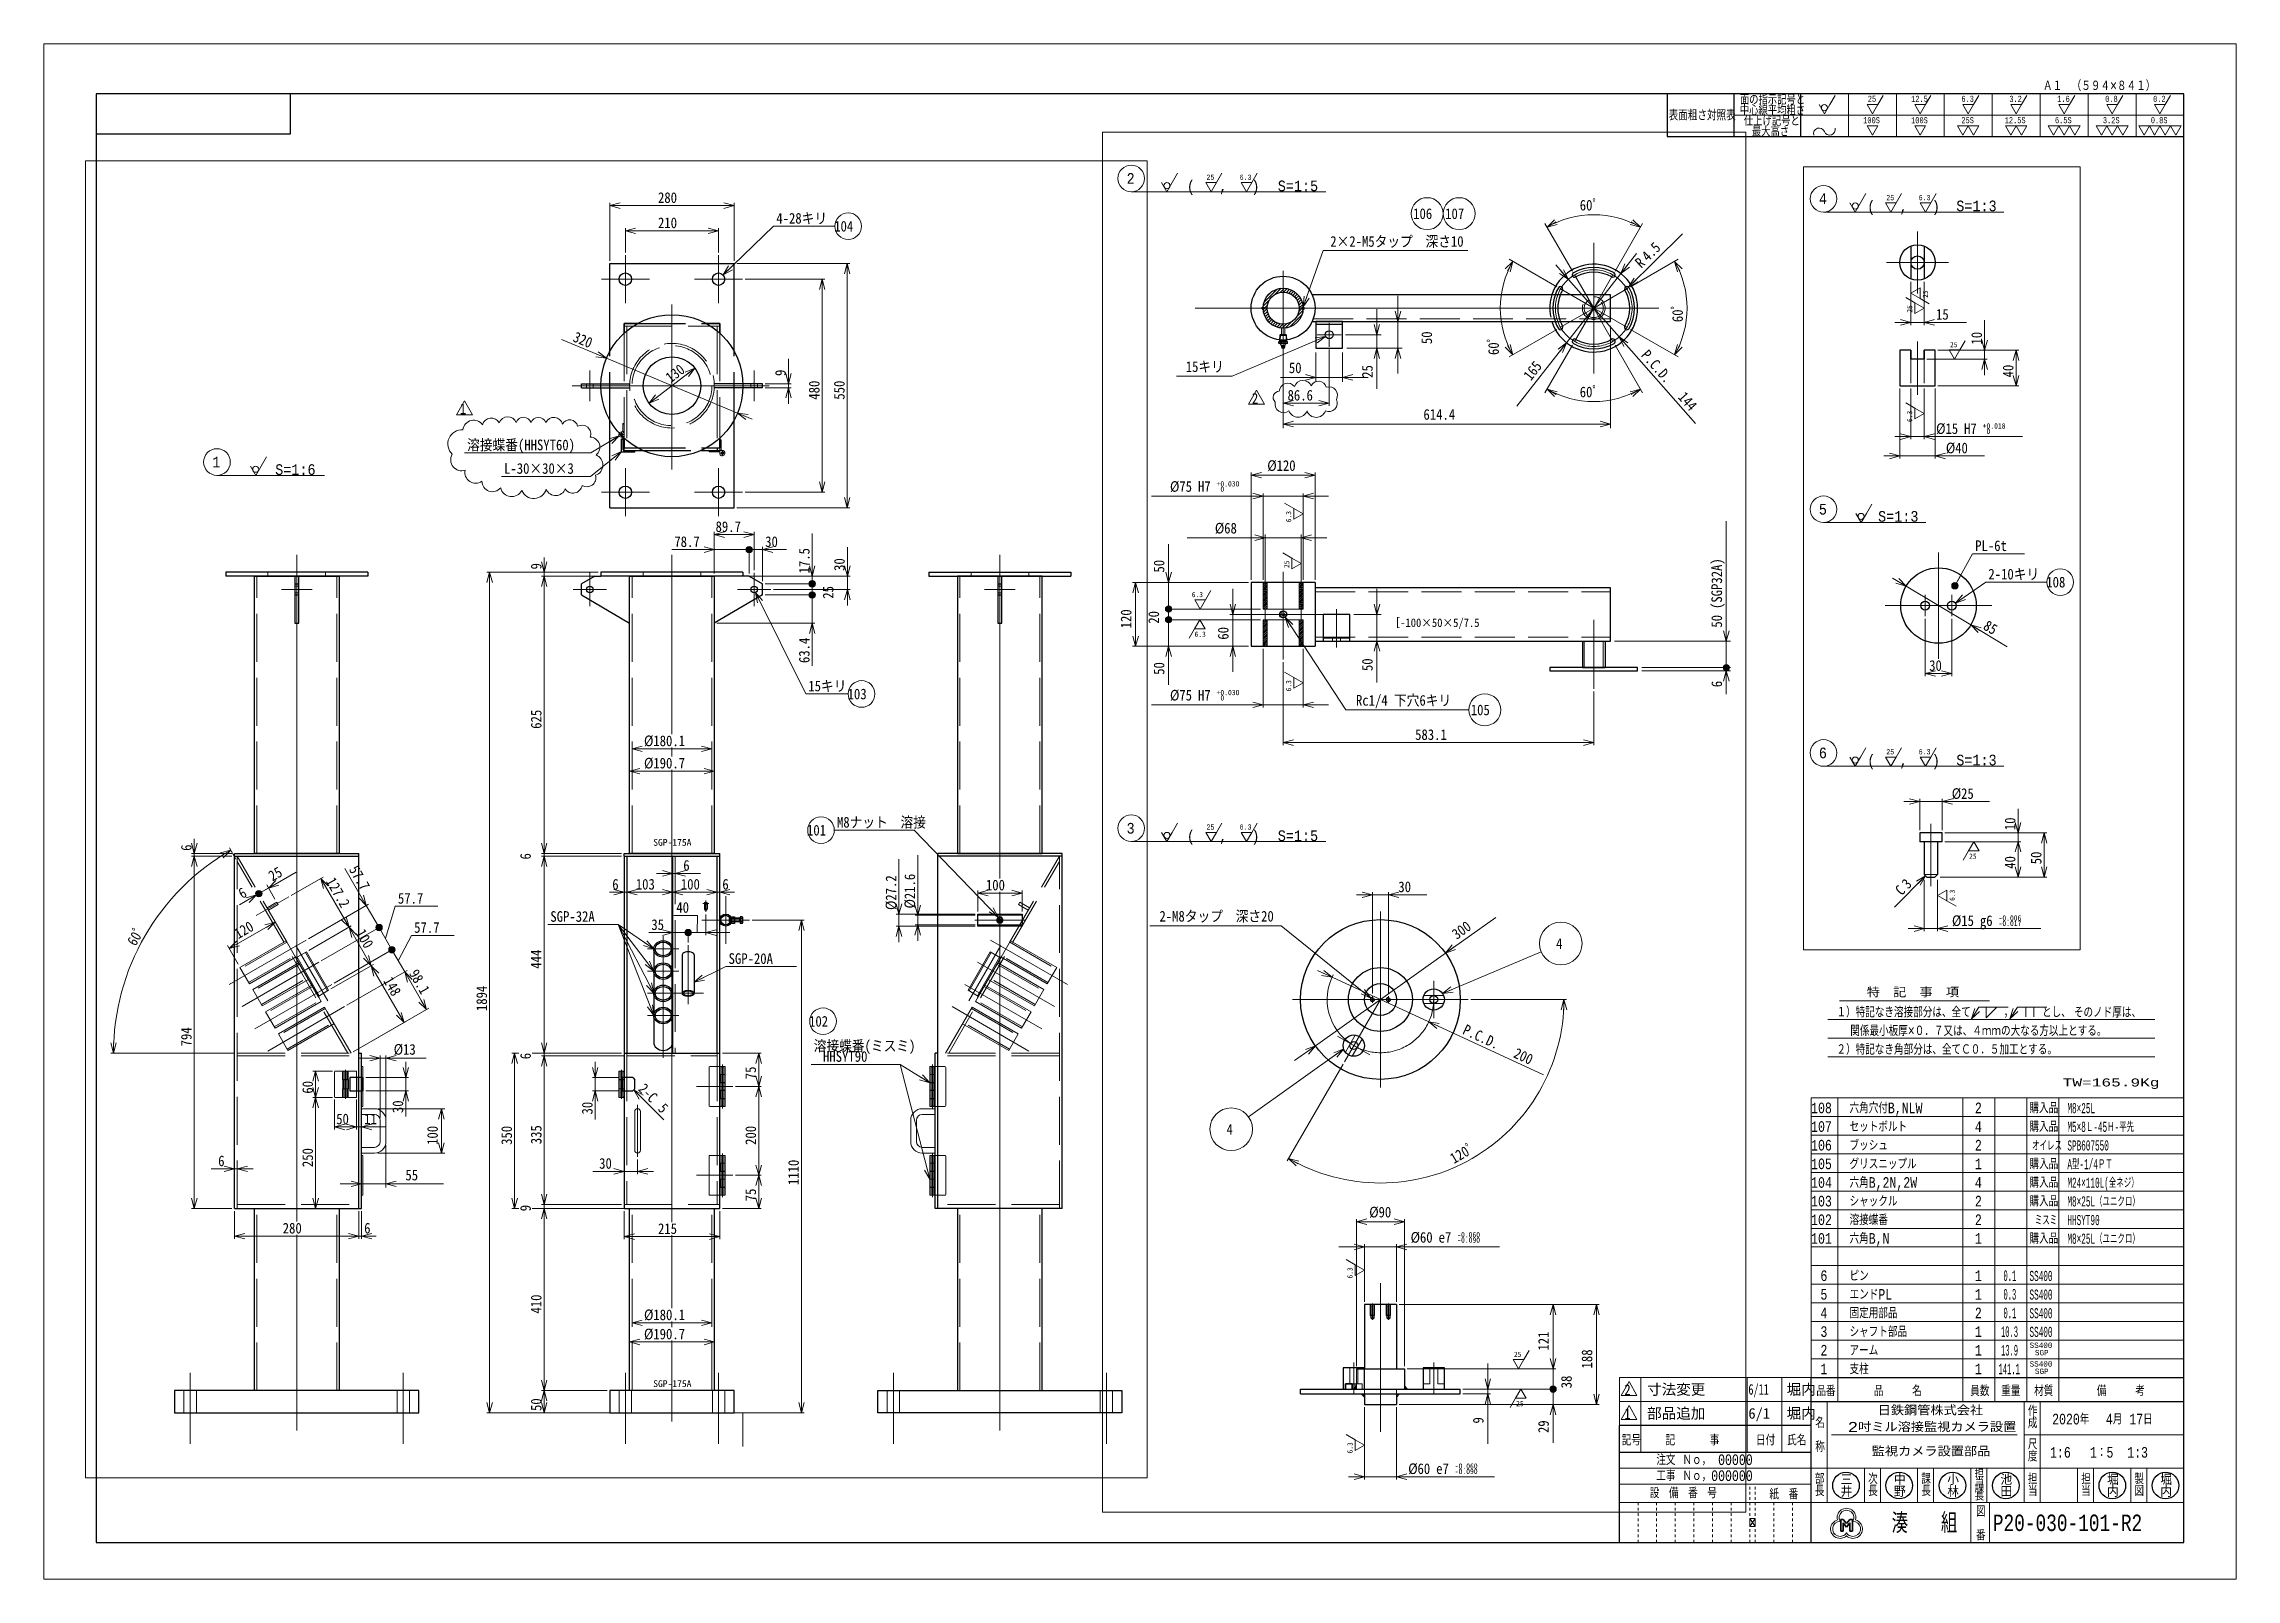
# Paper-space layout 'Layout1' of a CAD drawing. Header units: millimetres. Extents: x 9 to 832, y 10 to 586.
# The model-space entities are those that its viewports show. They can reach past a viewport. Long polylines and large blocks are cut down to what shows.
import ezdxf

# ---------------------------------------------------------------- set-up
doc = ezdxf.new("R2010")
doc.units = ezdxf.units.MM
for name, pattern in [('CENTER', [50.7, 31.8, -6.3, 6.3, -6.3]), ('DASHED', [4, 3, -1]), ('DOT', [2, 1, -1])]:
    doc.linetypes.add(name, pattern=pattern)
for name, color, linetype in [('FX-VPs', 6, 'Continuous'), ('GR1_01', 7, 'Continuous'), ('GR3_Layer1', 7, 'Continuous'), ('GR4_Layer1', 7, 'Continuous'), ('LAYER008', 7, 'Continuous')]:
    doc.layers.add(name, color=color, linetype=linetype)
doc.styles.add('FX_VECTOR', font='MONOTXT.SHX', dxfattribs={"bigfont": 'BIGFONT.SHX'})
doc.styles.add('ＭＳ ゴシック', font='')
doc.styles.add('ＭＳ 明朝', font='')
doc.styles.get('ＭＳ ゴシック').set_extended_font_data('ＭＳ ゴシック')
doc.styles.get('ＭＳ 明朝').set_extended_font_data('ＭＳ 明朝')
pattern_1 = [(-45, (0, 0), (0.58925565, 0.58925565), [])]
pattern_2 = [(45, (0, 0), (-0.58925565, 0.58925565), [])]
pattern_3 = [(45, (0, 0), (-1.76776695, 1.76776695), [])]

psp = doc.layouts.get("Layout1")

msp = doc.modelspace()

# ---------------------------------------------------------------- texts
at = {"layer": 'GR1_01', "color": 6, "linetype": 'Continuous', "lineweight": 0, "style": 'FX_VECTOR'}
for s, height, width, p in [('Ａ１\u3000（５９４×８４１）', 4, 0.75, (759.55, 568.55)), ('TW=165.9Kg', 3, 1.4, (766.97, 194.78)), ('108', 4, 0.75, (672.5, 184.72)), ('107', 4, 0.75, (672.5, 177.72)), ('六角穴付B,NLW', 4, 0.75, (686.93, 184.72)), ('セットボルト', 4, 0.75, (686.93, 177.72)), ('4', 4, 0.75, (734, 177.72)), ('2', 4, 0.75, (734, 184.72)), ('購入品', 4, 0.75, (754.5, 184.72)), ('購入品', 4, 0.75, (754.5, 177.72)), ('M8×25L', 3.8, 0.526316, (768.73, 184.72)), ('M5×8Ｌ-45Ｈ-平先', 3.8, 0.526316, (768.73, 177.72)), ('106', 4, 0.75, (672.5, 170.72)), ('ブッシュ', 4, 0.75, (686.93, 170.72)), ('2', 4, 0.75, (734, 170.72)), ('オイレス', 3.8, 0.526316, (755.5, 170.72)), ('SPB607550', 3.8, 0.526316, (768.73, 170.72)), ('105', 4, 0.75, (672.5, 163.72)), ('グリスニップル', 4, 0.75, (686.93, 163.72)), ('1', 4, 0.75, (734, 163.72)), ('購入品', 4, 0.75, (754.5, 163.72)), ('A型-1/4ＰＴ', 3.8, 0.526316, (768.73, 163.72)), ('104', 4, 0.75, (672.5, 156.72)), ('六角B,2N,2W', 4, 0.75, (686.93, 156.72)), ('4', 4, 0.75, (734, 156.72)), ('購入品', 4, 0.75, (754.5, 156.72)), ('M24×110L(全ネジ）', 3.8, 0.526316, (768.73, 156.72)), ('103', 4, 0.75, (672.5, 149.72)), ('シャックル', 4, 0.75, (686.93, 149.72)), ('2', 4, 0.75, (734, 149.72)), ('購入品', 4, 0.75, (754.5, 149.72)), ('M8×25L（ユニクロ）', 3.8, 0.526316, (768.73, 149.72)), ('102', 4, 0.75, (672.5, 142.72)), ('溶接蝶番', 4, 0.75, (686.93, 142.72)), ('六角B,N', 4, 0.75, (686.93, 135.72)), ('2', 4, 0.75, (734, 142.72)), ('購入品', 4, 0.75, (754.5, 135.72)), ('ミスミ', 3.8, 0.526316, (756.5, 142.72)), ('M8×25L（ユニクロ）', 3.8, 0.526316, (768.73, 135.72)), ('HHSYT90', 3.8, 0.526316, (768.73, 142.72)), ('101', 4, 0.75, (672.5, 135.72)), ('1', 4, 0.75, (734, 135.72)), ('6', 4, 0.75, (676, 121.72)), ('ピン', 4, 0.75, (686.93, 121.72)), ('1', 4, 0.75, (734, 121.72)), ('0.1', 3.991, 0.463657, (744.72, 121.72)), ('SS400', 3.8, 0.526316, (754.5, 121.72)), ('5', 4, 0.75, (676, 114.72)), ('エンドPL', 4, 0.75, (686.93, 114.72)), ('1', 4, 0.75, (734, 114.72)), ('0.3', 3.991, 0.463657, (744.72, 114.72)), ('SS400', 3.8, 0.526316, (754.5, 114.72)), ('4', 4, 0.75, (676, 107.72)), ('固定用部品', 4, 0.75, (686.93, 107.72)), ('2', 4, 0.75, (734, 107.72)), ('0.1', 3.991, 0.463657, (744.72, 107.72)), ('SS400', 3.8, 0.526316, (754.5, 107.72)), ('3', 4, 0.75, (676, 100.72)), ('シャフト部品', 4, 0.75, (686.93, 100.72)), ('1', 4, 0.75, (734, 100.72)), ('10.3', 3.991, 0.463657, (743.8, 100.72)), ('SS400', 3.8, 0.526316, (754.5, 100.72)), ('2', 4, 0.75, (676, 93.72)), ('1', 4, 0.75, (676, 86.72)), ('支柱', 4, 0.75, (686.93, 86.72)), ('アーム', 4, 0.75, (686.93, 93.72)), ('1', 4, 0.75, (734, 93.72)), ('1', 4, 0.75, (734, 86.72)), ('141.1', 3.991, 0.463657, (742.87, 86.72)), ('13.9', 3.991, 0.463657, (743.8, 93.72)), ('SS400', 2.02, 0.979435, (754.55, 96.59)), ('SS400', 2.02, 0.979435, (754.55, 89.59)), ('SGP', 2.02, 0.979435, (756.53, 93.82)), ('品番', 4, 0.75, (674.47, 78.5)), ('品\u3000\u3000\u3000名', 4, 0.75, (696.03, 78.5)), ('員数', 4, 0.75, (732.25, 78.5)), ('重量', 4, 0.75, (743.86, 78.5)), ('材質', 4, 0.75, (756.25, 78.5)), ('SGP', 2.02, 0.979435, (756.53, 86.82)), ('備\u3000\u3000\u3000考', 4, 0.75, (779.8, 78.5)), ('日鉄鋼管株式会社', 3.8, 1.184211, (697.5, 71.25)), ('作', 4, 0.75, (753.9, 70.98)), ('名', 4, 0.75, (674.07, 66.54)), ('2吋ミル溶接監視カメラ設置', 3.8, 1.184211, (686.25, 65)), ('成', 4, 0.75, (753.9, 66.48)), ('2020年 \u30004月 17日', 4, 0.75, (763, 67.88)), ('記号', 4, 0.75, (601.4, 60)), ('記     事', 4, 0.75, (617.84, 60)), ('日付', 4, 0.75, (651.81, 60)), ('氏名', 4, 0.75, (663.52, 60)), ('称', 4, 0.75, (674.07, 57.54)), ('監視カメラ設置部品', 3.8, 1.184211, (695.25, 55.85)), ('尺', 4, 0.75, (753.9, 58.48)), ('度', 4, 0.75, (753.9, 53.98)), ('1:6\u3000\u30001：5  1:3', 4, 0.75, (762.22, 55.39)), ('注文 Ｎｏ， 00000', 4, 0.75, (614.38, 52.62)), ('工事 Ｎｏ，000000', 4, 0.75, (614.38, 46.62)), ('部', 4, 0.75, (673.9, 45.48)), ('次', 4, 0.75, (693.9, 45.48)), ('課', 4, 0.75, (713.9, 45.48)), ('担', 2.61, 1.206531, (733.9, 48.14)), ('担', 4, 0.75, (753.9, 45.48)), ('担', 4, 0.75, (773.9, 45.48)), ('製', 4, 0.75, (793.9, 45.48)), ('設\u3000備\u3000番\u3000号', 4, 0.75, (611.93, 40.17)), ('紙\u3000番', 4, 0.75, (656.84, 39.72)), ('長', 4, 0.75, (673.9, 40.98)), ('長', 4, 0.75, (693.9, 40.98)), ('長', 4, 0.75, (713.9, 40.98)), ('課', 2.61, 1.206531, (733.9, 42.28)), ('長', 2.61, 1.206531, (733.9, 39.34)), ('当', 2.61, 1.206531, (733.9, 45.21)), ('当', 4, 0.75, (753.9, 40.98)), ('当', 4, 0.75, (773.9, 40.98)), ('図', 4, 0.75, (793.9, 40.98)), ('図', 4, 0.75, (734.41, 33.28)), ('P20-030-101-R2', 6.171, 0.75, (740.74, 27.85)), ('番', 4, 0.75, (734.41, 24.28))]:
    msp.add_text(s, height=height, dxfattribs=dict(at, width=width)).set_placement(p)
at = {"layer": 'GR1_01', "color": 6, "linetype": 'Continuous', "lineweight": 0, "style": 'ＭＳ 明朝', "width": 0.875}
for s, p in [('2', (602.37, 78.93)), ('1', (602.37, 69.93))]:
    msp.add_text(s, height=4, rotation=0, dxfattribs=at).set_placement(p)
at = {"layer": 'GR1_01', "color": 6, "linetype": 'Continuous', "lineweight": 20, "style": 'ＭＳ ゴシック'}
for s, p in [('寸法変更', (610.94, 79.03)), ('堀内', (663.33, 79.03)), ('部品追加', (610.94, 70.03)), ('6/1', (648.94, 70.03)), ('堀内', (663.33, 70.03))]:
    msp.add_text(s, height=4, dxfattribs=at).set_placement(p)
at = {"layer": 'GR1_01', "color": 6, "linetype": 'Continuous', "lineweight": 20, "style": 'ＭＳ ゴシック', "width": 0.706728}
msp.add_text('6/11', height=4, dxfattribs=at).set_placement((648.94, 79.03))
at = {"layer": 'GR1_01', "color": 4, "linetype": 'Continuous', "lineweight": 35, "style": 'FX_VECTOR', "width": 0.75}
msp.add_text('湊\u3000\u3000組', height=7.479, dxfattribs=at).set_placement((702.73, 27.08))
at = {"layer": 'GR3_Layer1', "color": 6, "linetype": 'Continuous', "lineweight": 0, "width": 0.875}
for s, height, style, p in [('4', 12, 'FX_VECTOR', (14176.63, 1578.26)), ('(   ,   )', 12, 'FX_VECTOR', (14231.15, 1569.76)), ('25', 5.891, 'FX_VECTOR', (14252.58, 1582.65)), ('6.3', 5.891, 'FX_VECTOR', (14289.05, 1582.65)), ('S=1:3', 12, 'FX_VECTOR', (14331.44, 1570.26)), ('15', 12, 'ＭＳ 明朝', (14308.6, 1448.1)), ('5', 12, 'FX_VECTOR', (14176.63, 1228.52)), ('S=1:3', 12, 'FX_VECTOR', (14243.34, 1220.52)), ('PL-6t', 12, 'ＭＳ 明朝', (14352.71, 1187.49)), ('2-10キリ', 12, 'ＭＳ 明朝', (14367.59, 1155.5)), ('6', 12, 'FX_VECTOR', (14176.63, 954.01)), ('25', 5.891, 'FX_VECTOR', (14252.58, 958.41)), ('6.3', 5.891, 'FX_VECTOR', (14289.05, 958.41)), ('(   ,   )', 12, 'FX_VECTOR', (14231.15, 945.51)), ('S=1:3', 12, 'FX_VECTOR', (14331.44, 946.01)), ('%%c', 12, 'ＭＳ 明朝', (14326.32, 908.28)), ('25', 12, 'ＭＳ 明朝', (14336.82, 908.28))]:
    msp.add_text(s, height=height, dxfattribs=dict(at, style=style)).set_placement(p)
at = {"layer": 'GR3_Layer1', "color": 6, "linetype": 'Continuous', "lineweight": 0, "style": 'ＭＳ 明朝', "width": 0.875}
for s, height, rotation, p in [('25', 5.891, 90, (14299.51, 1472.67)), ('25', 5.891, 90, (14281.84, 1456)), ('10', 12, 90, (14360.35, 1420.08)), ('25', 5.891, 0, (14324.39, 1416.99)), ('40', 12, 90, (14395.74, 1383.1)), ('6.3', 5.891, 90, (14281.84, 1332.87)), ('%%c', 12, 0, (14308.71, 1319.39)), ('15', 12, 0, (14319.21, 1319.39)), ('H7', 12, 0, (14340.21, 1319.39)), ('+0.018', 6, 0, (14361.21, 1325.39)), (' 0', 6, 0, (14361.21, 1319.39)), ('%%c', 12, 0, (14319.67, 1297.59)), ('40', 12, 0, (14330.17, 1297.59)), ('108', 12, 0, (14432.84, 1146.5)), ('85', 12, 329.08472, (14360.78, 1099.93)), ('30', 12, 0, (14300.88, 1052.5)), ('10', 12, 90, (14398, 873.07)), ('50', 12, 90, (14427.36, 834.57)), ('25', 5.891, 0, (14345.91, 840.79)), ('40', 12, 90, (14398, 829.57)), ('3', 12, 45, (14277.21, 806.11)), ('C', 12, 45, (14269.79, 798.69)), ('6.3', 5.891, 90, (14329.7, 793.39)), ('%%c', 12, 0, (14326.56, 765.11)), ('15', 12, 0, (14337.06, 765.11)), ('g6', 12, 0, (14358.06, 765.11)), ('-0.006', 6, 0, (14379.06, 771.11)), ('-0.017', 6, 0, (14379.06, 765.11))]:
    msp.add_text(s, height=height, rotation=rotation, dxfattribs=at).set_placement(p)
at = {"layer": 'GR4_Layer1', "color": 6, "linetype": 'Continuous', "lineweight": 0, "width": 0.875}
for s, height, style, p in [('2', 20, 'FX_VECTOR', (2077.33, 6965.46)), ('25', 9.818, 'FX_VECTOR', (2227.28, 6972.78)), ('6.3', 9.818, 'FX_VECTOR', (2289.59, 6972.78)), ('(   ,   )', 20, 'FX_VECTOR', (2190.54, 6950.96)), ('S=1:5', 20, 'FX_VECTOR', (2361.2, 6951.46)), ('2×2-M5タップ\u3000深さ10', 20, 'ＭＳ 明朝', (2459.7, 6847.24)), ('15キリ', 20, 'ＭＳ 明朝', (2188.38, 6612.08)), ('50', 20, 'ＭＳ 明朝', (2382.04, 6609.9)), ('Rc1/4 下穴6キリ', 20, 'ＭＳ 明朝', (2507.97, 5985.64)), ('3', 20, 'FX_VECTOR', (2077.33, 5745.46)), ('25', 9.818, 'FX_VECTOR', (2227.28, 5752.78)), ('6.3', 9.818, 'FX_VECTOR', (2289.59, 5752.78)), ('(   ,   )', 20, 'FX_VECTOR', (2190.54, 5730.96)), ('S=1:5', 20, 'FX_VECTOR', (2361.2, 5731.46)), ('30', 20, 'ＭＳ 明朝', (2587.54, 5635.51)), ('2-M8タップ\u3000深さ20', 20, 'ＭＳ 明朝', (2139.01, 5580.34))]:
    msp.add_text(s, height=height, dxfattribs=dict(at, style=style)).set_placement(p)
at = {"layer": 'GR4_Layer1', "color": 6, "linetype": 'Continuous', "lineweight": 0, "style": 'ＭＳ 明朝', "width": 0.875}
for s, height, rotation, p in [('60ﾟ', 20, 360, (2928.1, 6915.29)), ('106', 20, 0, (2615.41, 6899.35)), ('107', 20, 0, (2675.41, 6899.35)), ('4.5', 20, 44.74911, (3056.23, 6818.39)), ('R', 20, 44.74911, (3043.81, 6806.07)), ('60ﾟ', 20, 90, (3121.69, 6705.7)), ('50', 20, 90, (2650.75, 6664.45)), ('60ﾟ', 20, 89.99995, (2776.25, 6643.94)), ('P.C.D.', 20, 311.35764, (3042.07, 6642.71)), ('165', 20, 51.90886, (2836.34, 6594.36)), ('25', 20, 90, (2539.26, 6601.17)), ('60ﾟ', 20, 359.99994, (2928.1, 6564.61)), ('86.6', 20, 0, (2379.51, 6558.49)), ('2', 20, 0, (2312.64, 6552.64)), ('144', 20, 311.35764, (3111.45, 6563.9)), ('614.4', 20, 0, (2634.66, 6522.41)), ('%%c', 20, 0, (2341.46, 6426.38)), ('120', 20, 0, (2358.96, 6426.38)), ('%%c', 20, 0, (2158.81, 6387.15)), ('75', 20, 0, (2176.31, 6387.15)), ('H7', 20, 0, (2211.31, 6387.15)), ('+0.030', 10, 0, (2246.31, 6397.15)), (' 0', 10, 0, (2246.31, 6387.15)), ('6.3', 9.818, 90, (2386.38, 6330.01)), ('%%c', 20, 360, (2243.08, 6308.88)), ('68', 20, 360, (2260.58, 6308.88)), ('50', 20, 90, (2148.22, 6235.5)), ('(SGP32A)', 20, 90, (3195.25, 6167.05)), ('25', 9.818, 90, (2382.88, 6244.05)), ('6.3', 9.818, 0, (2199.75, 6189.32)), ('120', 20, 90, (2086.27, 6130.75)), ('20', 20, 90, (2138.22, 6139.5)), ('50', 20, 90, (3195.25, 6132.05)), ('60', 20, 90, (2268.67, 6109.5)), ('6.3', 9.818, 0, (2205.06, 6114.86)), ('50', 20, 90, (2539.34, 6050.6)), ('50', 20, 90, (2148.22, 6043.5)), ('6.3', 9.818, 90, (2386.38, 6012.47)), ('6', 20, 90, (3195.25, 6020.25)), ('%%c', 20, 0, (2158.81, 5995.3)), ('75', 20, 0, (2176.31, 5995.3)), ('H7', 20, 0, (2211.31, 5995.3)), ('+0.030', 10, 0, (2246.31, 6005.3)), (' 0', 10, 0, (2246.31, 5995.3)), ('105', 20, 0, (2723.54, 5967.64)), ('583.1', 20, 0, (2619.03, 5921.27)), ('300', 20, 35.44006, (2697.25, 5545.77)), ('4', 20, 0, (2883.72, 5529.01)), ('P.C.D.', 20, 335.21643, (2706.69, 5369.93)), ('200', 20, 335.21643, (2802.02, 5325.92)), ('4', 20, 0, (2265.08, 5180.26)), ('120ﾟ', 20, 30, (2691.9, 5124.94)), ('%%c', 20, 0, (2532.91, 5024.81)), ('90', 20, 0, (2550.41, 5024.81)), ('%%c', 20, 0, (2610.62, 4977.38)), ('60', 20, 0, (2628.12, 4977.38)), ('-0.060', 10, 0, (2698.12, 4987.38)), ('e7', 20, 0, (2663.12, 4977.38)), ('-0.090', 10, 0, (2698.12, 4977.38)), ('6.3', 9.818, 90, (2501.59, 4910.07)), ('121', 20, 90, (2870.04, 4774.75)), ('188', 20, 90, (2951.61, 4741.25)), ('25', 9.818, 0, (2804.56, 4762.83)), ('38', 20, 90, (2913.05, 4704)), ('25', 9.818, 0, (2808.7, 4670.37)), ('9', 20, 90, (2747.5, 4637.82)), ('29', 20, 90, (2870.04, 4620)), ('6.3', 9.818, 90, (2501.59, 4581.65)), ('%%c', 20, 0, (2606.05, 4543.03)), ('60', 20, 0, (2623.55, 4543.03)), ('e7', 20, 0, (2658.55, 4543.03)), ('-0.060', 10, 0, (2693.55, 4553.03)), ('-0.090', 10, 0, (2693.55, 4543.03))]:
    msp.add_text(s, height=height, rotation=rotation, dxfattribs=at).set_placement(p)
at = {"layer": 'GR4_Layer1', "color": 6, "linetype": 'Continuous', "lineweight": 20, "style": 'ＭＳ 明朝', "width": 0.912967}
msp.add_text('［-100×50×5/7.5', height=15.9959, dxfattribs=at).set_placement((2571.03, 6133.3))
at = {"layer": 'LAYER008', "color": 6, "linetype": 'Continuous', "lineweight": 0, "style": 'ＭＳ 明朝', "width": 0.875}
for s, rotation, p in [('280', 0, (7512.26, 3159.25)), ('210', 0, (7512.26, 3102.46)), ('104', 0, (7909.31, 3094.7)), ('320', -22.68783, (7318.65, 2848.07)), ('130', 37.30935, (7540.91, 2752.84)), ('9', 90, (7800.21, 2769.34)), ('480', 90, (7876.15, 2715.96)), ('550', 90, (7932.57, 2715.96)), ('1', 0, (7065.74, 2683.23)), ('89.7', 0, (7641.93, 2417.95)), ('78.7', 0, (7549.11, 2384.13)), ('30', 0, (7753.76, 2384.13)), ('17.5', 90, (7853.65, 2324.5)), ('30', 90, (7932.89, 2330.16)), ('9', 90, (7249.76, 2333.5)), ('25', 90, (7907.65, 2267.5)), ('63.4', 90, (7853.65, 2122.62)), ('103', 0, (7939.48, 2040.92)), ('625', 90, (7249.76, 1974.5)), ('%%c', 0, (7480.76, 1935.35)), ('180.1', 0, (7501.76, 1935.35)), ('%%c', 0, (7480.76, 1885.17)), ('190.7', 0, (7501.76, 1885.17)), ('101', 0, (7847.98, 1734.06)), ('6', 90, (6461.56, 1699.5)), ('6', 90, (7225.76, 1680)), ('25', 30, (6643.65, 1630.07)), ('57.7', -60, (6815.28, 1657.66)), ('127.2', -60, (6763.26, 1630.86)), ('27.2', 90, (8049.16, 1587.28)), ('21.6', 90, (8091.5, 1590.68)), ('6', 0, (7409.26, 1612.31)), ('103', 0, (7462.26, 1612.31)), ('100', 0, (7563.76, 1612.31)), ('6', 0, (7657.26, 1612.31)), ('100', 0, (8251.1, 1610.47)), ('6', 30, (6575.67, 1590.82)), ('%%c', 90, (8091.5, 1569.68)), ('%%c', 90, (8049.16, 1566.28)), ('120', 30, (6566.7, 1500.35)), ('35', 0, (7497.26, 1521.32)), ('60ﾟ', 60, (6335.33, 1483.33)), ('100', -60, (6830.57, 1514.27)), ('444', 90, (7249.76, 1434)), ('98.1', -60, (6950.42, 1423.59)), ('148', -60, (6892.58, 1406.87)), ('1894', 90, (7126.94, 1338.5)), ('102', 0, (7852.58, 1303.52)), ('794', 90, (6461.56, 1259)), ('6', 90, (7225.76, 1230)), ('75', 90, (7733.08, 1185)), ('60', 90, (6734.88, 1152.5)), ('2-C', 315, (7466.24, 1161)), ('30', 90, (6938.12, 1108.71)), ('30', 90, (7364.8, 1105.51)), ('5', 315, (7510.79, 1116.45)), ('50', 0, (6787.3, 1083.52)), ('11', 0, (6850.3, 1083.52)), ('335', 90, (7249.76, 1038.5)), ('100', 90, (7016.22, 1037)), ('350', 90, (7183.23, 1037)), ('200', 90, (7733.08, 1037)), ('250', 90, (6734.88, 987)), ('1110', 90, (7829.55, 946.5)), ('75', 90, (7733.08, 910)), ('9', 90, (7225.76, 887.5)), ('280', 0, (6666.8, 837.48)), ('6', 0, (6850.3, 837.48)), ('215', 0, (7512.26, 836.31)), ('410', 90, (7249.76, 657)), ('%%c', 0, (7480.76, 642.21)), ('180.1', 0, (7501.76, 642.21)), ('%%c', 0, (7480.76, 599.02)), ('190.7', 0, (7501.76, 599.02)), ('50', 90, (7249.76, 437.5))]:
    msp.add_text(s, height=24, rotation=rotation, dxfattribs=at).set_placement(p)
at = {"layer": 'LAYER008', "color": 6, "linetype": 'Continuous', "lineweight": 0, "width": 0.875}
for s, style, p in [('4-28キリ', 'ＭＳ 明朝', (7778.81, 3112.7)), ('溶接蝶番(HHSYT60)', 'ＭＳ 明朝', (7082.16, 2602.09)), ('1', 'FX_VECTOR', (6508.14, 2563.48)), ('S=1:6', 'FX_VECTOR', (6649.89, 2546.48)), ('L-30×30×3', 'ＭＳ 明朝', (7165.48, 2549.04)), ('15キリ', 'ＭＳ 明朝', (7850.98, 2058.92)), ('M8ナット\u3000溶接', 'ＭＳ 明朝', (7915.48, 1752.06)), ('6', 'ＭＳ 明朝', (7569.25, 1654.76)), ('57.7', 'ＭＳ 明朝', (6926.3, 1580.51)), ('40', 'ＭＳ 明朝', (7553.58, 1560.04)), ('SGP-32A', 'ＭＳ 明朝', (7269.75, 1539.69)), ('57.7', 'ＭＳ 明朝', (6962.86, 1514.81)), ('SGP-20A', 'ＭＳ 明朝', (7671.28, 1444.8)), ('溶接蝶番(ミスミ)', 'ＭＳ 明朝', (7863.1, 1248.26)), ('%%c', 'ＭＳ 明朝', (6916.81, 1240.26)), ('13', 'ＭＳ 明朝', (6937.81, 1240.26)), ('HHSYT90', 'ＭＳ 明朝', (7884.1, 1224.26)), ('6', 'ＭＳ 明朝', (6521.45, 989.14)), ('30', 'ＭＳ 明朝', (7379.7, 983.32)), ('55', 'ＭＳ 明朝', (6943.21, 957.14))]:
    msp.add_text(s, height=24, dxfattribs=dict(at, style=style)).set_placement(p)
at = {"layer": 'LAYER008', "color": 6, "linetype": 'Continuous', "lineweight": 20, "style": 'ＭＳ 明朝', "width": 1.026979}
for p in [(7501.52, 1710.92), (7501.52, 491.46)]:
    msp.add_text('SGP-175A', height=15.4, dxfattribs=at).set_placement(p)

# ---------------------------------------------------------------- blocks, each defined once
blk = doc.blocks.new('BLKF023')
at = {"layer": 'GR1_01', "color": 3, "linetype": 'Continuous', "lineweight": 25}
for p, q in [((618.5, 567.5), (618.5, 551.5)), ((643.5, 567.5), (643.5, 551.5)), ((668.5, 567.5), (668.5, 551.5)), ((618.5, 551.5), (812.5, 551.5))]:
    blk.add_line(p, q, dxfattribs=at)
at = {"layer": 'GR1_01', "color": 7, "linetype": 'Continuous', "lineweight": 13}
for p, q in [((675.5, 563.46), (677.5, 560)), ((677.5, 560), (679.5, 563.46)), ((679.5, 563.46), (681.5, 566.93)), ((686.5, 567.5), (686.5, 551.5)), ((693.5, 563.46), (695.5, 560)), ((693.5, 563.46), (697.5, 563.46)), ((695.5, 560), (697.5, 563.46)), ((697.5, 563.46), (699.5, 566.93)), ((704.5, 567.5), (704.5, 551.5)), ((711.5, 563.46), (713.5, 560)), ((711.5, 563.46), (715.5, 563.46)), ((713.5, 560), (715.5, 563.46)), ((715.5, 563.46), (717.5, 566.93)), ((722.5, 567.5), (722.5, 551.5)), ((729.5, 563.46), (731.5, 560)), ((729.5, 563.46), (733.5, 563.46)), ((731.5, 560), (733.5, 563.46)), ((733.5, 563.46), (735.5, 566.93)), ((740.5, 567.5), (740.5, 551.5)), ((747.5, 563.46), (749.5, 560)), ((747.5, 563.46), (751.5, 563.46)), ((749.5, 560), (751.5, 563.46)), ((751.5, 563.46), (753.5, 566.93)), ((758.5, 567.5), (758.5, 551.5)), ((765.5, 563.46), (767.5, 560)), ((765.5, 563.46), (769.5, 563.46)), ((767.5, 560), (769.5, 563.46)), ((769.5, 563.46), (771.5, 566.93)), ((776.5, 567.5), (776.5, 551.5)), ((783.5, 563.46), (785.5, 560)), ((783.5, 563.46), (787.5, 563.46)), ((785.5, 560), (787.5, 563.46)), ((787.5, 563.46), (789.5, 566.93)), ((794.5, 567.5), (794.5, 551.5)), ((801.5, 563.46), (803.5, 560)), ((801.5, 563.46), (805.5, 563.46)), ((803.5, 560), (805.5, 563.46)), ((805.5, 563.46), (807.5, 566.93)), ((643.5, 559.5), (812.5, 559.5)), ((697.5, 555.46), (693.5, 555.46)), ((693.5, 555.46), (695.5, 552)), ((695.5, 552), (697.5, 555.46)), ((715.5, 555.46), (711.5, 555.46)), ((711.5, 555.46), (713.5, 552)), ((713.5, 552), (715.5, 555.46)), ((731.5, 555.46), (727.5, 555.46)), ((727.5, 555.46), (729.5, 552)), ((729.5, 552), (731.5, 555.46)), ((735.5, 555.46), (731.5, 555.46)), ((731.5, 555.46), (733.5, 552)), ((733.5, 552), (735.5, 555.46)), ((749.5, 555.46), (745.5, 555.46)), ((745.5, 555.46), (747.5, 552)), ((747.5, 552), (749.5, 555.46)), ((753.5, 555.46), (749.5, 555.46)), ((749.5, 555.46), (751.5, 552)), ((751.5, 552), (753.5, 555.46)), ((765.5, 555.46), (761.5, 555.46)), ((761.5, 555.46), (763.5, 552)), ((763.5, 552), (765.5, 555.46)), ((769.5, 555.46), (765.5, 555.46)), ((765.5, 555.46), (767.5, 552)), ((767.5, 552), (769.5, 555.46)), ((773.5, 555.46), (769.5, 555.46)), ((769.5, 555.46), (771.5, 552)), ((771.5, 552), (773.5, 555.46)), ((783.5, 555.46), (779.5, 555.46)), ((779.5, 555.46), (781.5, 552)), ((781.5, 552), (783.5, 555.46)), ((787.5, 555.46), (783.5, 555.46)), ((783.5, 555.46), (785.5, 552)), ((785.5, 552), (787.5, 555.46)), ((791.5, 555.46), (787.5, 555.46)), ((787.5, 555.46), (789.5, 552)), ((789.5, 552), (791.5, 555.46)), ((799.5, 555.46), (795.5, 555.46)), ((795.5, 555.46), (797.5, 552)), ((797.5, 552), (799.5, 555.46)), ((803.5, 555.46), (799.5, 555.46)), ((799.5, 555.46), (801.5, 552)), ((801.5, 552), (803.5, 555.46)), ((807.5, 555.46), (803.5, 555.46)), ((803.5, 555.46), (805.5, 552)), ((805.5, 552), (807.5, 555.46)), ((811.5, 555.46), (807.5, 555.46)), ((807.5, 555.46), (809.5, 552)), ((809.5, 552), (811.5, 555.46))]:
    blk.add_line(p, q, dxfattribs=at)
blk.add_circle((677.5, 562.31), 1.15, dxfattribs=at)
for centre, start, end in [((675.54, 552.56), 21.61478, 195.25512), ((679.46, 554.11), 201.61478, 15.25512)]:
    blk.add_arc(centre, 2.11, start, end, dxfattribs=at)
at = {"layer": 'GR1_01', "color": 6, "linetype": 'Continuous', "lineweight": 0, "style": 'FX_VECTOR'}
for s, height, width, p in [('表面粗さ対照表', 4, 0.75, (619, 557.5)), ('面の指示記号と', 3.5, 0.714286, (645.75, 563.5)), ('中心線平均粗さ', 3.5, 0.714286, (645.75, 559.5)), ('25', 2.291, 0.75, (693.78, 564.46)), ('12.5', 2.291, 0.75, (710.06, 564.46)), ('6.3', 2.291, 0.75, (728.92, 564.46)), ('3.2', 2.291, 0.75, (746.92, 564.46)), ('1.6', 2.291, 0.75, (764.92, 564.46)), ('0.8', 2.291, 0.75, (782.92, 564.46)), ('0.2', 2.291, 0.75, (800.92, 564.46)), ('仕上げ記号と', 3.5, 0.714286, (647.25, 555.5)), ('最大高さ', 3.5, 0.714286, (650.25, 551.5)), ('100S', 2.291, 0.75, (692.06, 556.46)), ('100S', 2.291, 0.75, (710.06, 556.46)), ('25S', 2.291, 0.75, (728.92, 556.46)), ('12.5S', 2.291, 0.75, (745.2, 556.46)), ('6.5S', 2.291, 0.75, (764.06, 556.46)), ('3.2S', 2.291, 0.75, (782.06, 556.46)), ('0.8S', 2.291, 0.75, (800.06, 556.46))]:
    blk.add_text(s, height=height, dxfattribs=dict(at, width=width)).set_placement(p)
blk = doc.blocks.new('FXTIP_ARROW_S')
at = {"color": 0, "linetype": 'Continuous', "lineweight": -2}
for q in [(-1, 0), (-0.966, 0.259), (-0.966, -0.259)]:
    blk.add_line((0, 0), q, dxfattribs=at)
blk = doc.blocks.new('BLKF024')
at = {"layer": 'GR1_01', "color": 7, "linetype": 'Continuous', "lineweight": 13}
for p, q in [((683.15, 226.96), (739.5, 226.96)), ((732.69, 220.23), (735.54, 224.58)), ((735.54, 224.58), (746.54, 224.58)), ((738.24, 224.58), (738.24, 220.58)), ((738.24, 224.58), (742.24, 224.58)), ((738.24, 220.58), (742.24, 224.58)), ((747.16, 220.23), (750.01, 224.58)), ((750.01, 224.58), (761.01, 224.58)), ((753.1, 224.4), (753.1, 220.9)), ((756.1, 224.4), (756.1, 220.9)), ((678.8, 219.96), (801.55, 219.96)), ((678.8, 212.96), (801.55, 212.96)), ((678.8, 205.96), (801.55, 205.96))]:
    blk.add_line(p, q, dxfattribs=at)
at = {"layer": 'GR1_01', "color": 7, "linetype": 'Continuous', "lineweight": 13, "xscale": 4, "yscale": 4, "rotation": 236.7682889320208}
for p in [(732.69, 220.23), (747.16, 220.23)]:
    blk.add_blockref('FXTIP_ARROW_S', p, dxfattribs=at)
at = {"layer": 'GR1_01', "color": 6, "linetype": 'Continuous', "lineweight": 0, "style": 'FX_VECTOR'}
for s, height, width, p in [('特\u3000記\u3000事\u3000項', 3.8, 1.184211, (693.41, 228.22)), ('１）特記なき溶接部分は、全て\u3000\u3000  ，\u3000\u3000\u3000とし、', 4, 0.75, (682.02, 220.71)), ('そのノド厚は、', 4, 0.75, (771.19, 220.64)), ('  関係最小板厚×０．７又は、４ｍｍの大なる方以上とする。', 4, 0.75, (682.02, 213.71)), ('２）特記なき角部分は、全てＣ０．５加工とする。', 4, 0.75, (682.02, 206.71))]:
    blk.add_text(s, height=height, dxfattribs=dict(at, width=width)).set_placement(p)
blk = doc.blocks.new('BLKF025')
at = {"layer": 'GR3_Layer1', "color": 7, "linetype": 'CENTER', "lineweight": 13}
blk.add_line((14302.91, 880.07), (14302.91, 810.07), dxfattribs=at)
at = {"layer": 'GR3_Layer1', "color": 3, "linetype": 'Continuous', "lineweight": 25}
for p, q in [((14315.41, 870.07), (14290.41, 870.07)), ((14290.41, 870.07), (14290.41, 860.07)), ((14315.41, 860.07), (14315.41, 870.07)), ((14315.41, 860.07), (14290.41, 860.07)), ((14295.41, 860.07), (14295.41, 823.07)), ((14310.41, 860.07), (14310.41, 823.07)), ((14295.41, 823.07), (14298.41, 820.07)), ((14298.41, 820.07), (14307.41, 820.07)), ((14307.41, 820.07), (14310.41, 823.07))]:
    blk.add_line(p, q, dxfattribs=at)
blk = doc.blocks.new('FXTIP_ARROW_E')
at = {"color": 0, "linetype": 'Continuous', "lineweight": -2}
for q in [(-1, 0), (-0.966, 0.259), (-0.966, -0.259)]:
    blk.add_line((0, 0), q, dxfattribs=at)
blk = doc.blocks.new('BLKF026')
at = {"layer": 'GR4_Layer1', "color": 3, "linetype": 'Continuous', "lineweight": 25}
for p, q in [((3036.85, 6057), (2871.85, 6057)), ((2871.85, 6057), (2871.85, 6051)), ((2871.85, 6051), (3036.85, 6051)), ((3036.85, 6051), (3036.85, 6057))]:
    blk.add_line(p, q, dxfattribs=at)
blk = doc.blocks.new('BLKF027')
at = {"layer": 'GR4_Layer1', "color": 7, "linetype": 'CENTER', "lineweight": 13}
for p, q in [((2532.91, 5433.94), (2544.91, 5433.94)), ((2538.91, 5427.94), (2538.91, 5439.94))]:
    blk.add_line(p, q, dxfattribs=at)
at = {"layer": 'GR4_Layer1', "color": 3, "linetype": 'Continuous', "lineweight": 25}
blk.add_circle((2538.91, 5433.94), 3.2, dxfattribs=at)
at = {"layer": 'GR4_Layer1', "color": 7, "linetype": 'DASHED', "lineweight": 13}
blk.add_arc((2538.91, 5433.94), 4, 80, 350, dxfattribs=at)
blk = doc.blocks.new('BLKF028')
at = {"layer": 'GR4_Layer1', "color": 7, "linetype": 'CENTER', "lineweight": 13}
for p, q in [((2574.91, 5433.94), (2562.91, 5433.94)), ((2568.91, 5427.94), (2568.91, 5439.94))]:
    blk.add_line(p, q, dxfattribs=at)
at = {"layer": 'GR4_Layer1', "color": 3, "linetype": 'Continuous', "lineweight": 25}
blk.add_circle((2568.91, 5433.94), 3.2, dxfattribs=at)
at = {"layer": 'GR4_Layer1', "color": 7, "linetype": 'DASHED', "lineweight": 13}
blk.add_arc((2568.91, 5433.94), 4, 80, 350, dxfattribs=at)
blk = doc.blocks.new('BLKF029')
at = {"layer": 'GR4_Layer1', "color": 7, "linetype": 'DASHED', "lineweight": 13}
for p, q in [((2534.91, 4861.5), (2534.91, 4841.5)), ((2542.91, 4841.5), (2542.91, 4861.5)), ((2534.91, 4841.5), (2535.71, 4839.5)), ((2542.11, 4839.5), (2542.91, 4841.5))]:
    blk.add_line(p, q, dxfattribs=at)
at = {"layer": 'GR4_Layer1', "color": 3, "linetype": 'Continuous', "lineweight": 25}
for p, q in [((2535.71, 4861.5), (2535.71, 4836.5)), ((2542.11, 4836.5), (2542.11, 4861.5)), ((2534.91, 4841.5), (2542.91, 4841.5)), ((2535.71, 4836.5), (2538.91, 4834.5)), ((2535.71, 4836.5), (2542.11, 4836.5)), ((2538.91, 4834.5), (2542.11, 4836.5))]:
    blk.add_line(p, q, dxfattribs=at)
at = {"layer": 'GR4_Layer1', "color": 7, "linetype": 'CENTER', "lineweight": 13}
blk.add_line((2538.91, 4863.5), (2538.91, 4832.5), dxfattribs=at)
blk = doc.blocks.new('BLKF030')
at = {"layer": 'GR4_Layer1', "color": 7, "linetype": 'DASHED', "lineweight": 13}
for p, q in [((2564.91, 4861.5), (2564.91, 4841.5)), ((2572.91, 4841.5), (2572.91, 4861.5)), ((2564.91, 4841.5), (2565.71, 4839.5)), ((2572.11, 4839.5), (2572.91, 4841.5))]:
    blk.add_line(p, q, dxfattribs=at)
at = {"layer": 'GR4_Layer1', "color": 3, "linetype": 'Continuous', "lineweight": 25}
for p, q in [((2565.71, 4861.5), (2565.71, 4836.5)), ((2572.11, 4836.5), (2572.11, 4861.5)), ((2564.91, 4841.5), (2572.91, 4841.5)), ((2565.71, 4836.5), (2568.91, 4834.5)), ((2565.71, 4836.5), (2572.11, 4836.5)), ((2568.91, 4834.5), (2572.11, 4836.5))]:
    blk.add_line(p, q, dxfattribs=at)
at = {"layer": 'GR4_Layer1', "color": 7, "linetype": 'CENTER', "lineweight": 13}
blk.add_line((2568.91, 4863.5), (2568.91, 4832.5), dxfattribs=at)
blk = doc.blocks.new('BLKF031')
at = {"layer": 'GR4_Layer1', "color": 7, "linetype": 'CENTER', "lineweight": 13}
for p, q in [((2333.71, 6728.2), (2333.71, 6735.7)), ((2329.96, 6731.95), (2337.46, 6731.95))]:
    blk.add_line(p, q, dxfattribs=at)
at = {"layer": 'GR4_Layer1', "color": 3, "linetype": 'Continuous', "lineweight": 25}
blk.add_circle((2333.71, 6731.95), 2, dxfattribs=at)
at = {"layer": 'GR4_Layer1', "color": 7, "linetype": 'DASHED', "lineweight": 13}
blk.add_arc((2333.71, 6731.95), 2.5, 80, 350, dxfattribs=at)
blk = doc.blocks.new('BLKF032')
at = {"layer": 'GR4_Layer1', "color": 7, "linetype": 'CENTER', "lineweight": 13}
for p, q in [((2408.71, 6728.2), (2408.71, 6735.7)), ((2404.96, 6731.95), (2412.46, 6731.95))]:
    blk.add_line(p, q, dxfattribs=at)
at = {"layer": 'GR4_Layer1', "color": 3, "linetype": 'Continuous', "lineweight": 25}
blk.add_circle((2408.71, 6731.95), 2, dxfattribs=at)
at = {"layer": 'GR4_Layer1', "color": 7, "linetype": 'DASHED', "lineweight": 13}
blk.add_arc((2408.71, 6731.95), 2.5, 80, 350, dxfattribs=at)
blk = doc.blocks.new('BLKF033')
at = {"layer": 'LAYER008', "color": 7, "linetype": 'Continuous', "lineweight": 13}
for p, q in [((6844.3, 1118.5), (6873.3, 1118.5)), ((6844.3, 1105.5), (6873.3, 1105.5)), ((6886.3, 1092.5), (6886.3, 1044.5)), ((6899.3, 1092.5), (6899.3, 1044.5)), ((6844.3, 1031.5), (6873.3, 1031.5)), ((6844.3, 1018.5), (6873.3, 1018.5))]:
    blk.add_line(p, q, dxfattribs=at)
for centre, radius, start, end in [((6873.3, 1092.5), 26, 0, 90), ((6873.3, 1092.5), 13, 0, 90), ((6873.3, 1044.5), 13, 270, 0), ((6873.3, 1044.5), 26, 270, 0)]:
    blk.add_arc(centre, radius, start, end, dxfattribs=at)
blk = doc.blocks.new('BLKF034')
at = {"layer": 'LAYER008', "color": 7, "linetype": 'Continuous', "lineweight": 13}
for p, q in [((6844.3, 1213.5), (6847.3, 1213.5)), ((6847.3, 1123.5), (6847.3, 1213.5)), ((6844.3, 1123.5), (6847.3, 1123.5))]:
    blk.add_line(p, q, dxfattribs=at)
blk = doc.blocks.new('BLKF035')
at = {"layer": 'LAYER008', "color": 7, "linetype": 'Continuous', "lineweight": 13}
for p, q in [((6844.3, 1013.5), (6847.3, 1013.5)), ((6847.3, 923.5), (6847.3, 1013.5)), ((6844.3, 923.5), (6847.3, 923.5))]:
    blk.add_line(p, q, dxfattribs=at)
blk = doc.blocks.new('BLKF036')
at = {"layer": 'LAYER008', "color": 7, "linetype": 'Continuous', "lineweight": 13}
for p, q in [((6760.9, 1346.99), (6656.97, 1286.99)), ((6782.25, 1310.01), (6760.9, 1346.99)), ((6678.32, 1250.01), (6782.25, 1310.01)), ((6656.97, 1286.99), (6678.32, 1250.01))]:
    blk.add_line(p, q, dxfattribs=at)
at = {"layer": 'LAYER008', "color": 7, "linetype": 'DASHED', "lineweight": 13}
for p, q in [((6762.65, 1343.96), (6658.72, 1283.96)), ((6676.57, 1253.04), (6780.5, 1313.04))]:
    blk.add_line(p, q, dxfattribs=at)
blk = doc.blocks.new('BLKF037')
at = {"layer": 'LAYER008', "color": 7, "linetype": 'Continuous', "lineweight": 13}
for p, q in [((6732.03, 1396.99), (6628.11, 1336.99)), ((6753.38, 1360.01), (6732.03, 1396.99)), ((6649.46, 1300.01), (6753.38, 1360.01)), ((6628.11, 1336.99), (6649.46, 1300.01))]:
    blk.add_line(p, q, dxfattribs=at)
at = {"layer": 'LAYER008', "color": 7, "linetype": 'DASHED', "lineweight": 13}
for p, q in [((6733.78, 1393.96), (6629.86, 1333.96)), ((6647.71, 1303.04), (6751.63, 1363.04))]:
    blk.add_line(p, q, dxfattribs=at)
blk = doc.blocks.new('BLKF038')
at = {"layer": 'LAYER008', "color": 7, "linetype": 'Continuous', "lineweight": 13}
for p, q in [((6703.16, 1446.99), (6599.24, 1386.99)), ((6724.51, 1410.01), (6703.16, 1446.99)), ((6620.59, 1350.01), (6724.51, 1410.01)), ((6599.24, 1386.99), (6620.59, 1350.01))]:
    blk.add_line(p, q, dxfattribs=at)
at = {"layer": 'LAYER008', "color": 7, "linetype": 'DASHED', "lineweight": 13}
for p, q in [((6704.91, 1443.96), (6600.99, 1383.96)), ((6618.84, 1353.04), (6722.76, 1413.04))]:
    blk.add_line(p, q, dxfattribs=at)
blk = doc.blocks.new('BLKF039')
at = {"layer": 'LAYER008', "color": 7, "linetype": 'Continuous', "lineweight": 13}
for p, q in [((6674.29, 1496.99), (6570.37, 1436.99)), ((6695.64, 1460.01), (6674.29, 1496.99)), ((6591.72, 1400.01), (6695.64, 1460.01)), ((6570.37, 1436.99), (6591.72, 1400.01))]:
    blk.add_line(p, q, dxfattribs=at)
at = {"layer": 'LAYER008', "color": 7, "linetype": 'DASHED', "lineweight": 13}
for p, q in [((6676.04, 1493.96), (6572.12, 1433.96)), ((6589.97, 1403.04), (6693.89, 1463.04))]:
    blk.add_line(p, q, dxfattribs=at)
blk = doc.blocks.new('BLKF040')
at = {"layer": 'LAYER008', "color": 7, "linetype": 'CENTER', "lineweight": 13}
blk.add_line((6768.15, 1361.63), (6696.15, 1486.34), dxfattribs=at)
at = {"layer": 'LAYER008', "color": 7, "linetype": 'DASHED', "lineweight": 13}
for p, q in [((6720.19, 1471.91), (6696.63, 1458.31)), ((6717.76, 1470.51), (6767.76, 1383.9)), ((6770.19, 1385.3), (6720.19, 1471.91)), ((6696.63, 1458.31), (6746.63, 1371.7)), ((6699.06, 1459.71), (6749.06, 1373.1)), ((6746.63, 1371.7), (6770.19, 1385.3))]:
    blk.add_line(p, q, dxfattribs=at)
blk = doc.blocks.new('BLKF041')
at = {"layer": 'LAYER008', "color": 7, "linetype": 'DASHED', "lineweight": 13}
for p, q in [((6653.16, 1583.6), (6631.51, 1571.1)), ((6656.16, 1578.4), (6653.16, 1583.6)), ((6634.51, 1565.9), (6656.16, 1578.4)), ((6631.51, 1571.1), (6634.51, 1565.9))]:
    blk.add_line(p, q, dxfattribs=at)
blk = doc.blocks.new('FXTIP_BLACKDOT_S')
at = {"color": 0, "linetype": 'Continuous', "lineweight": -2}
blk.add_line((0, 0), (-1, 0), dxfattribs=at)
blk.add_lwpolyline([(-0.15, 0, 0.3, 0.3, 1), (0.15, 0, 0.3, 0.3, 1)], format="xyseb", close=True, dxfattribs=at)
blk.add_circle((0, 0), 0.3, dxfattribs=at)
blk = doc.blocks.new('BLKF042')
at = {"layer": 'LAYER008', "color": 7, "linetype": 'CENTER', "lineweight": 13}
for p, q in [((7543.76, 1645.83), (7543.76, 863.31)), ((7543.76, 833.31), (7543.76, 669.21)), ((7543.76, 639.21), (7543.76, 626.02)), ((7543.76, 596.02), (7543.76, 435.83))]:
    blk.add_line(p, q, dxfattribs=at)
at = {"layer": 'LAYER008', "color": 3, "linetype": 'Continuous', "lineweight": 25}
for p, q in [((7448.41, 483.5), (7448.41, 893.5)), ((7448.41, 893.5), (7639.11, 893.5)), ((7639.11, 893.5), (7639.11, 483.5)), ((7639.11, 483.5), (7448.41, 483.5))]:
    blk.add_line(p, q, dxfattribs=at)
at = {"layer": 'LAYER008', "color": 7, "linetype": 'DASHED', "lineweight": 13}
for p, q in [((7453.71, 483.5), (7453.71, 893.5)), ((7633.81, 483.5), (7633.81, 893.5))]:
    blk.add_line(p, q, dxfattribs=at)
blk = doc.blocks.new('BLKF043')
at = {"layer": 'LAYER008', "color": 7, "linetype": 'CENTER', "lineweight": 13}
for p, q in [((6698.3, 1645.83), (6698.3, 864.48)), ((6698.3, 834.48), (6698.3, 435.83))]:
    blk.add_line(p, q, dxfattribs=at)
at = {"layer": 'LAYER008', "color": 3, "linetype": 'Continuous', "lineweight": 25}
for p, q in [((6602.95, 483.5), (6602.95, 893.5)), ((6602.95, 893.5), (6793.65, 893.5)), ((6793.65, 893.5), (6793.65, 483.5)), ((6793.65, 483.5), (6602.95, 483.5))]:
    blk.add_line(p, q, dxfattribs=at)
at = {"layer": 'LAYER008', "color": 7, "linetype": 'DASHED', "lineweight": 13}
for p, q in [((6608.25, 483.5), (6608.25, 893.5)), ((6788.35, 483.5), (6788.35, 893.5))]:
    blk.add_line(p, q, dxfattribs=at)
blk = doc.blocks.new('BLKF044')
at = {"layer": 'LAYER008', "color": 7, "linetype": 'DASHED', "lineweight": 13}
for p, q in [((7654.76, 1213.5), (7654.26, 1213)), ((7654.26, 1213), (7654.26, 1196)), ((7660.26, 1213), (7654.26, 1213)), ((7660.26, 1213), (7659.76, 1213.5)), ((7660.26, 1196), (7660.26, 1213)), ((7654.26, 1195.5), (7654.26, 1177.5)), ((7660.26, 1177.5), (7660.26, 1195.5)), ((7654.26, 1177), (7654.26, 1160)), ((7660.26, 1160), (7660.26, 1177)), ((7654.26, 1159.5), (7654.26, 1141.5)), ((7660.26, 1141.5), (7660.26, 1159.5)), ((7654.26, 1141), (7654.26, 1124)), ((7660.26, 1124), (7660.26, 1141)), ((7654.26, 1124), (7654.76, 1123.5)), ((7660.26, 1124), (7654.26, 1124)), ((7659.76, 1123.5), (7660.26, 1124))]:
    blk.add_line(p, q, dxfattribs=at)
at = {"layer": 'LAYER008', "color": 7, "linetype": 'CENTER', "lineweight": 13}
blk.add_line((7657.26, 1218), (7657.26, 1119), dxfattribs=at)
at = {"layer": 'LAYER008', "color": 7, "linetype": 'Continuous', "lineweight": 13}
for p, q in [((7654.26, 1196), (7654.26, 1195.5)), ((7660.26, 1195.5), (7660.26, 1196)), ((7654.26, 1177.5), (7654.26, 1177)), ((7660.26, 1177), (7660.26, 1177.5)), ((7654.26, 1160), (7654.26, 1159.5)), ((7660.26, 1159.5), (7660.26, 1160)), ((7654.26, 1141.5), (7654.26, 1141)), ((7660.26, 1141), (7660.26, 1141.5))]:
    blk.add_line(p, q, dxfattribs=at)
blk = doc.blocks.new('BLKF045')
at = {"layer": 'LAYER008', "color": 7, "linetype": 'Continuous', "lineweight": 13}
for p, q in [((7627.26, 1125.5), (7627.26, 1211.5)), ((7650.76, 1213.5), (7629.26, 1213.5)), ((7650.76, 1213.5), (7650.76, 1195.5)), ((7650.76, 1195.5), (7663.26, 1195.5)), ((7663.26, 1177.5), (7663.26, 1195.5)), ((7650.76, 1177.5), (7650.76, 1159.5)), ((7663.26, 1177.5), (7650.76, 1177.5)), ((7650.76, 1159.5), (7663.26, 1159.5)), ((7663.26, 1141.5), (7663.26, 1159.5)), ((7663.26, 1141.5), (7650.76, 1141.5)), ((7650.76, 1141.5), (7650.76, 1123.5)), ((7650.76, 1123.5), (7629.26, 1123.5))]:
    blk.add_line(p, q, dxfattribs=at)
at = {"layer": 'LAYER008', "color": 7, "linetype": 'DASHED', "lineweight": 13}
for p, q in [((7651.26, 1195.5), (7651.26, 1177.5)), ((7652.06, 1177.5), (7652.06, 1195.5)), ((7654.26, 1195.5), (7654.26, 1177.5)), ((7660.26, 1177.5), (7660.26, 1195.5)), ((7651.26, 1159.5), (7651.26, 1141.5)), ((7652.06, 1141.5), (7652.06, 1159.5)), ((7654.26, 1159.5), (7654.26, 1141.5)), ((7660.26, 1141.5), (7660.26, 1159.5))]:
    blk.add_line(p, q, dxfattribs=at)
at = {"layer": 'LAYER008', "color": 7, "linetype": 'CENTER', "lineweight": 13}
for p, q in [((7657.26, 1177.5), (7657.26, 1195.5)), ((7657.26, 1141.5), (7657.26, 1159.5))]:
    blk.add_line(p, q, dxfattribs=at)
at = {"layer": 'LAYER008', "color": 7, "linetype": 'Continuous', "lineweight": 13}
for centre, start, end in [((7629.26, 1211.5), 90, 180), ((7629.26, 1125.5), 180, 270)]:
    blk.add_arc(centre, 2, start, end, dxfattribs=at)
blk = doc.blocks.new('BLKF046')
at = {"layer": 'LAYER008', "color": 7, "linetype": 'DASHED', "lineweight": 13}
for p, q in [((7654.26, 1013), (7654.76, 1013.5)), ((7654.26, 996), (7654.26, 1013)), ((7660.26, 1013), (7654.26, 1013)), ((7659.76, 1013.5), (7660.26, 1013)), ((7660.26, 1013), (7660.26, 996)), ((7654.26, 977.5), (7654.26, 995.5)), ((7660.26, 995.5), (7660.26, 977.5)), ((7654.26, 960), (7654.26, 977)), ((7660.26, 977), (7660.26, 960)), ((7654.26, 941.5), (7654.26, 959.5)), ((7660.26, 959.5), (7660.26, 941.5)), ((7654.26, 924), (7654.26, 941)), ((7660.26, 941), (7660.26, 924)), ((7654.76, 923.5), (7654.26, 924)), ((7660.26, 924), (7654.26, 924)), ((7660.26, 924), (7659.76, 923.5))]:
    blk.add_line(p, q, dxfattribs=at)
at = {"layer": 'LAYER008', "color": 7, "linetype": 'CENTER', "lineweight": 13}
blk.add_line((7657.26, 919), (7657.26, 1018), dxfattribs=at)
at = {"layer": 'LAYER008', "color": 7, "linetype": 'Continuous', "lineweight": 13}
for p, q in [((7654.26, 995.5), (7654.26, 996)), ((7660.26, 996), (7660.26, 995.5)), ((7654.26, 977), (7654.26, 977.5)), ((7660.26, 977.5), (7660.26, 977)), ((7654.26, 959.5), (7654.26, 960)), ((7660.26, 960), (7660.26, 959.5)), ((7654.26, 941), (7654.26, 941.5)), ((7660.26, 941.5), (7660.26, 941))]:
    blk.add_line(p, q, dxfattribs=at)
blk = doc.blocks.new('BLKF047')
at = {"layer": 'LAYER008', "color": 7, "linetype": 'Continuous', "lineweight": 13}
for p, q in [((7650.76, 1013.5), (7629.26, 1013.5)), ((7650.76, 995.5), (7650.76, 1013.5)), ((7627.26, 1011.5), (7627.26, 925.5)), ((7663.26, 995.5), (7650.76, 995.5)), ((7663.26, 995.5), (7663.26, 977.5)), ((7650.76, 977.5), (7663.26, 977.5)), ((7650.76, 959.5), (7650.76, 977.5)), ((7663.26, 959.5), (7650.76, 959.5)), ((7663.26, 959.5), (7663.26, 941.5)), ((7650.76, 941.5), (7663.26, 941.5)), ((7650.76, 923.5), (7650.76, 941.5)), ((7650.76, 923.5), (7629.26, 923.5))]:
    blk.add_line(p, q, dxfattribs=at)
at = {"layer": 'LAYER008', "color": 7, "linetype": 'DASHED', "lineweight": 13}
for p, q in [((7651.26, 977.5), (7651.26, 995.5)), ((7652.06, 995.5), (7652.06, 977.5)), ((7654.26, 977.5), (7654.26, 995.5)), ((7660.26, 995.5), (7660.26, 977.5)), ((7651.26, 941.5), (7651.26, 959.5)), ((7652.06, 959.5), (7652.06, 941.5)), ((7654.26, 941.5), (7654.26, 959.5)), ((7660.26, 959.5), (7660.26, 941.5))]:
    blk.add_line(p, q, dxfattribs=at)
at = {"layer": 'LAYER008', "color": 7, "linetype": 'CENTER', "lineweight": 13}
for p, q in [((7657.26, 995.5), (7657.26, 977.5)), ((7657.26, 959.5), (7657.26, 941.5))]:
    blk.add_line(p, q, dxfattribs=at)
at = {"layer": 'LAYER008', "color": 7, "linetype": 'Continuous', "lineweight": 13}
for centre, start, end in [((7629.26, 1011.5), 90, 180), ((7629.26, 925.5), 180, 270)]:
    blk.add_arc(centre, 2, start, end, dxfattribs=at)
blk = doc.blocks.new('BLKF048')
at = {"layer": 'LAYER008', "color": 7, "linetype": 'CENTER', "lineweight": 13}
for p, q in [((7543.76, 2366.18), (7543.76, 1962.35)), ((7543.76, 1932.35), (7543.76, 1912.17)), ((7543.76, 1882.17), (7543.76, 1645.83))]:
    blk.add_line(p, q, dxfattribs=at)
at = {"layer": 'LAYER008', "color": 3, "linetype": 'Continuous', "lineweight": 25}
for p, q in [((7448.41, 1693.5), (7448.41, 2318.5)), ((7448.41, 2318.5), (7639.11, 2318.5)), ((7639.11, 2318.5), (7639.11, 1693.5)), ((7639.11, 1693.5), (7448.41, 1693.5))]:
    blk.add_line(p, q, dxfattribs=at)
at = {"layer": 'LAYER008', "color": 7, "linetype": 'DASHED', "lineweight": 13}
for p, q in [((7453.71, 1693.5), (7453.71, 2318.5)), ((7633.81, 1693.5), (7633.81, 2318.5))]:
    blk.add_line(p, q, dxfattribs=at)
blk = doc.blocks.new('BLKF049')
at = {"layer": 'LAYER008', "color": 7, "linetype": 'CENTER', "lineweight": 13}
blk.add_line((6698.3, 2366.18), (6698.3, 1645.83), dxfattribs=at)
at = {"layer": 'LAYER008', "color": 3, "linetype": 'Continuous', "lineweight": 25}
for p, q in [((6602.95, 1693.5), (6602.95, 2318.5)), ((6602.95, 2318.5), (6793.65, 2318.5)), ((6793.65, 2318.5), (6793.65, 1693.5)), ((6793.65, 1693.5), (6602.95, 1693.5))]:
    blk.add_line(p, q, dxfattribs=at)
at = {"layer": 'LAYER008', "color": 7, "linetype": 'DASHED', "lineweight": 13}
for p, q in [((6608.25, 1693.5), (6608.25, 2318.5)), ((6788.35, 1693.5), (6788.35, 2318.5))]:
    blk.add_line(p, q, dxfattribs=at)
blk = doc.blocks.new('BLKF050')
at = {"layer": 'LAYER008', "color": 7, "linetype": 'Continuous', "lineweight": 13}
for p, q in [((7627.26, 2601.46), (7657.26, 2601.46)), ((7627.26, 2601.46), (7627.26, 2598.46)), ((7629.26, 2598.46), (7629.26, 2601.46)), ((7650.76, 2598.46), (7650.76, 2601.46)), ((7652.06, 2598.46), (7627.26, 2598.46))]:
    blk.add_line(p, q, dxfattribs=at)
at = {"layer": 'LAYER008', "color": 7, "linetype": 'DASHED', "lineweight": 13}
blk.add_arc((7657.26, 2595.46), 6, 30, 90, dxfattribs=at)
blk = doc.blocks.new('BLKF051')
at = {"layer": 'LAYER008', "color": 7, "linetype": 'Continuous', "lineweight": 13}
for p, q in [((7651.26, 2625.46), (7651.26, 2595.46)), ((7651.26, 2625.46), (7654.26, 2625.46)), ((7651.26, 2623.46), (7654.26, 2623.46)), ((7654.26, 2600.65), (7654.26, 2625.46))]:
    blk.add_line(p, q, dxfattribs=at)
at = {"layer": 'LAYER008', "color": 7, "linetype": 'DASHED', "lineweight": 13}
blk.add_line((7654.26, 2601.96), (7651.26, 2601.96), dxfattribs=at)
at = {"layer": 'LAYER008', "color": 7, "linetype": 'CENTER', "lineweight": 13}
for p, q in [((7657.26, 2601.76), (7657.26, 2589.16)), ((7650.96, 2595.46), (7663.56, 2595.46))]:
    blk.add_line(p, q, dxfattribs=at)
at = {"layer": 'LAYER008', "color": 7, "linetype": 'Continuous', "lineweight": 13}
blk.add_circle((7657.26, 2595.46), 3, dxfattribs=at)
blk.add_arc((7657.26, 2595.46), 6, 180, 120, dxfattribs=at)
blk = doc.blocks.new('BLKF052')
at = {"layer": 'LAYER008', "color": 3, "linetype": 'Continuous', "lineweight": 25}
for p, q in [((7678.46, 1536), (7678.46, 1551.01)), ((7678.46, 1551.01), (7684.38, 1551.01)), ((7684.38, 1551.01), (7684.96, 1550)), ((7684.96, 1550), (7684.96, 1537)), ((7684.38, 1547.26), (7678.46, 1547.26)), ((7684.38, 1539.75), (7678.46, 1539.75)), ((7684.38, 1536), (7678.46, 1536)), ((7684.96, 1537), (7684.38, 1536))]:
    blk.add_line(p, q, dxfattribs=at)
at = {"layer": 'LAYER008', "color": 7, "linetype": 'CENTER', "lineweight": 13}
blk.add_line((7686.96, 1543.5), (7676.46, 1543.5), dxfattribs=at)
at = {"layer": 'LAYER008', "color": 3, "linetype": 'Continuous', "lineweight": 25}
for centre, radius, start, end in [((7681.63, 1549.13), 3.32, 325.61575, 34.38425), ((7672.54, 1543.5), 12.42, 342.41205, 17.58795), ((7681.63, 1537.87), 3.32, 325.61575, 34.38425)]:
    blk.add_arc(centre, radius, start, end, dxfattribs=at)
blk = doc.blocks.new('BLKF053')
at = {"layer": 'LAYER008', "color": 3, "linetype": 'Continuous', "lineweight": 25}
for p, q in [((7702.2, 1551.01), (7697.28, 1551.01)), ((7697.28, 1551.01), (7697.28, 1536)), ((7702.2, 1551.01), (7702.78, 1550)), ((7702.78, 1550), (7702.78, 1537)), ((7673.48, 1547.5), (7672.28, 1546.3)), ((7672.28, 1546.3), (7672.28, 1540.7)), ((7673.48, 1539.5), (7672.28, 1540.7)), ((7697.28, 1547.5), (7673.48, 1547.5)), ((7673.48, 1547.5), (7673.48, 1539.5)), ((7697.28, 1539.5), (7673.48, 1539.5)), ((7695.68, 1547.5), (7695.68, 1539.5)), ((7702.2, 1547.26), (7697.28, 1547.26)), ((7702.2, 1539.75), (7697.28, 1539.75)), ((7702.2, 1536), (7697.28, 1536)), ((7702.78, 1537), (7702.2, 1536))]:
    blk.add_line(p, q, dxfattribs=at)
at = {"layer": 'LAYER008', "color": 7, "linetype": 'CENTER', "lineweight": 13}
blk.add_line((7704.78, 1543.5), (7670.28, 1543.5), dxfattribs=at)
at = {"layer": 'LAYER008', "color": 7, "linetype": 'DASHED', "lineweight": 13}
for p, q in [((7695.68, 1546.7), (7672.68, 1546.7)), ((7695.68, 1540.3), (7672.68, 1540.3)), ((7697.28, 1547.5), (7695.68, 1546.7)), ((7697.28, 1539.5), (7695.68, 1540.3))]:
    blk.add_line(p, q, dxfattribs=at)
at = {"layer": 'LAYER008', "color": 3, "linetype": 'Continuous', "lineweight": 25}
for centre, radius, start, end in [((7699.45, 1549.13), 3.32, 325.61575, 34.38425), ((7690.36, 1543.5), 12.42, 342.41205, 17.58795), ((7699.45, 1537.87), 3.32, 325.61575, 34.38425)]:
    blk.add_arc(centre, radius, start, end, dxfattribs=at)
blk = doc.blocks.new('BLKF055')
at = {"layer": 'GR4_Layer1', "color": 3, "linetype": 'Continuous', "lineweight": 25}
for p, q in [((2375.25, 6668.34), (2375.52, 6668.6)), ((2375.52, 6668.6), (2375.8, 6668.84)), ((2375.8, 6668.84), (2376.09, 6669.04)), ((2376.09, 6669.04), (2376.32, 6669.17)), ((2376.32, 6669.17), (2376.55, 6669.28)), ((2376.55, 6669.28), (2376.78, 6669.36)), ((2376.78, 6669.36), (2377.01, 6669.41)), ((2377.01, 6669.41), (2377.23, 6669.42)), ((2377.23, 6669.42), (2377.45, 6669.42)), ((2377.45, 6669.42), (2377.66, 6669.38)), ((2377.66, 6669.38), (2377.88, 6669.32)), ((2377.88, 6669.32), (2378.1, 6669.23)), ((2378.1, 6669.23), (2378.32, 6669.12)), ((2378.32, 6669.12), (2378.57, 6668.96)), ((2378.57, 6668.96), (2378.81, 6668.78)), ((2378.81, 6668.78), (2379.05, 6668.57)), ((2379.05, 6668.57), (2379.29, 6668.34))]:
    blk.add_line(p, q, dxfattribs=at)
blk = doc.blocks.new('BLKF056')
at = {"layer": 'GR4_Layer1', "color": 3, "linetype": 'Continuous', "lineweight": 25}
for p, q in [((2363.12, 6668.34), (2363.4, 6668.6)), ((2363.4, 6668.6), (2363.68, 6668.84)), ((2363.68, 6668.84), (2363.96, 6669.04)), ((2363.96, 6669.04), (2364.19, 6669.17)), ((2364.19, 6669.17), (2364.42, 6669.28)), ((2364.42, 6669.28), (2364.65, 6669.36)), ((2364.65, 6669.36), (2364.89, 6669.41)), ((2364.89, 6669.41), (2365.11, 6669.42)), ((2365.11, 6669.42), (2365.32, 6669.42)), ((2365.32, 6669.42), (2365.54, 6669.38)), ((2365.54, 6669.38), (2365.76, 6669.32)), ((2365.76, 6669.32), (2365.98, 6669.23)), ((2365.98, 6669.23), (2366.19, 6669.12)), ((2366.19, 6669.12), (2366.44, 6668.96)), ((2366.44, 6668.96), (2366.69, 6668.78)), ((2366.69, 6668.78), (2366.93, 6668.57)), ((2366.93, 6668.57), (2367.16, 6668.34))]:
    blk.add_line(p, q, dxfattribs=at)
blk = doc.blocks.new('BLKF057')
at = {"layer": 'GR4_Layer1', "color": 3, "linetype": 'Continuous', "lineweight": 25}
for p, q in [((2367.16, 6668.34), (2367.63, 6668.57)), ((2367.63, 6668.57), (2368.11, 6668.77)), ((2368.11, 6668.77), (2368.59, 6668.95)), ((2368.59, 6668.95), (2369.13, 6669.12)), ((2369.13, 6669.12), (2369.67, 6669.26)), ((2369.67, 6669.26), (2370.23, 6669.36)), ((2370.23, 6669.36), (2370.79, 6669.41)), ((2370.79, 6669.41), (2371.35, 6669.42)), ((2371.35, 6669.42), (2371.94, 6669.39)), ((2371.94, 6669.39), (2372.52, 6669.3)), ((2372.52, 6669.3), (2373.1, 6669.17)), ((2373.1, 6669.17), (2373.67, 6669)), ((2373.67, 6669), (2374.22, 6668.8)), ((2374.22, 6668.8), (2374.74, 6668.58)), ((2374.74, 6668.58), (2375.25, 6668.34))]:
    blk.add_line(p, q, dxfattribs=at)
blk = doc.blocks.new('BLKF058')
at = {"layer": 'GR4_Layer1', "color": 3, "linetype": 'Continuous', "lineweight": 25}
for p, q in [((2375.75, 6665.85), (2375.25, 6665.91)), ((2376.26, 6665.78), (2375.75, 6665.85)), ((2376.77, 6665.72), (2376.26, 6665.78)), ((2377.27, 6665.7), (2376.77, 6665.72)), ((2377.78, 6665.72), (2377.27, 6665.7)), ((2378.28, 6665.78), (2377.78, 6665.72)), ((2378.78, 6665.85), (2378.28, 6665.78)), ((2379.29, 6665.91), (2378.78, 6665.85))]:
    blk.add_line(p, q, dxfattribs=at)
blk = doc.blocks.new('BLKF059')
at = {"layer": 'GR4_Layer1', "color": 3, "linetype": 'Continuous', "lineweight": 25}
for p, q in [((2368.17, 6665.85), (2367.16, 6665.91)), ((2369.18, 6665.77), (2368.17, 6665.85)), ((2370.19, 6665.72), (2369.18, 6665.77)), ((2371.21, 6665.7), (2370.19, 6665.72)), ((2372.22, 6665.72), (2371.21, 6665.7)), ((2373.23, 6665.77), (2372.22, 6665.72)), ((2374.24, 6665.85), (2373.23, 6665.77)), ((2375.25, 6665.91), (2374.24, 6665.85))]:
    blk.add_line(p, q, dxfattribs=at)
blk = doc.blocks.new('BLKF060')
at = {"layer": 'GR4_Layer1', "color": 3, "linetype": 'Continuous', "lineweight": 25}
for p, q in [((2363.63, 6665.85), (2363.12, 6665.91)), ((2364.13, 6665.78), (2363.63, 6665.85)), ((2364.64, 6665.72), (2364.13, 6665.78)), ((2365.15, 6665.7), (2364.64, 6665.72)), ((2365.65, 6665.72), (2365.15, 6665.7)), ((2366.16, 6665.78), (2365.65, 6665.72)), ((2366.66, 6665.85), (2366.16, 6665.78)), ((2367.16, 6665.91), (2366.66, 6665.85))]:
    blk.add_line(p, q, dxfattribs=at)
blk = doc.blocks.new('BLKF054')
at = {"layer": 'GR4_Layer1', "color": 3, "linetype": 'Continuous', "lineweight": 25}
for p, q in [((2364.79, 6680.78), (2364.44, 6669.66)), ((2365.67, 6681.66), (2364.79, 6680.78)), ((2377.62, 6680.78), (2364.79, 6680.78)), ((2365.67, 6681.66), (2365.33, 6670.66)), ((2376.74, 6681.66), (2365.67, 6681.66)), ((2377.62, 6680.78), (2376.74, 6681.66)), ((2376.74, 6681.66), (2377.08, 6670.66)), ((2377.97, 6669.66), (2377.62, 6680.78)), ((2364.44, 6669.66), (2363.12, 6668.34)), ((2363.12, 6665.91), (2363.12, 6668.34)), ((2365.33, 6670.66), (2364.44, 6669.66)), ((2377.97, 6669.66), (2364.44, 6669.66)), ((2377.94, 6670.66), (2364.47, 6670.66)), ((2367.16, 6665.91), (2367.16, 6668.34)), ((2375.25, 6665.91), (2375.25, 6668.34)), ((2377.08, 6670.66), (2377.97, 6669.66)), ((2379.29, 6668.34), (2377.97, 6669.66)), ((2379.29, 6665.91), (2379.29, 6668.34)), ((2374.51, 6660.86), (2367.91, 6660.86)), ((2367.91, 6660.86), (2367.91, 6659.36)), ((2374.21, 6661.16), (2368.21, 6661.16)), ((2374.51, 6659.36), (2374.51, 6660.86)), ((2367.91, 6659.36), (2368.81, 6656.66)), ((2374.51, 6659.36), (2367.91, 6659.36)), ((2373.61, 6656.66), (2368.81, 6656.66)), ((2373.61, 6656.66), (2374.51, 6659.36))]:
    blk.add_line(p, q, dxfattribs=at)
at = {"layer": 'GR4_Layer1', "color": 7, "linetype": 'CENTER', "lineweight": 13}
blk.add_line((2371.21, 6655.59), (2371.21, 6682.26), dxfattribs=at)
at = {"layer": 'GR4_Layer1', "color": 3, "linetype": 'Continuous', "lineweight": 25}
for centre, radius, start, end in [((2362.53, 6659.94), 6, 11.75601, 84.34489), ((2368.21, 6660.86), 0.3, 90, 180), ((2379.88, 6659.94), 6, 97.26799, 168.24399), ((2374.21, 6660.86), 0.3, 0, 90), ((2379.88, 6659.94), 6, 95.65631, 96.74957), ((2371.21, 6656.66), 0.4, 180, 0)]:
    blk.add_arc(centre, radius, start, end, dxfattribs=at)
for name in ['BLKF056', 'BLKF057', 'BLKF055', 'BLKF060', 'BLKF059', 'BLKF058']:
    blk.add_blockref(name, (0, 0), dxfattribs=at)
blk = doc.blocks.new('BLKF061')
at = {"layer": 'GR4_Layer1', "color": 7, "linetype": 'CENTER', "lineweight": 13}
blk.add_line((2371.21, 6684.95), (2371.21, 6668.66), dxfattribs=at)
at = {"layer": 'GR4_Layer1', "color": 7, "linetype": 'Continuous', "lineweight": 13}
for p, q in [((2364.81, 6681.66), (2364.51, 6671.95)), ((2377.6, 6681.66), (2364.81, 6681.66)), ((2377.9, 6671.95), (2377.6, 6681.66))]:
    blk.add_line(p, q, dxfattribs=at)
at = {"layer": 'GR4_Layer1', "color": 7, "linetype": 'DASHED', "lineweight": 13}
for p, q in [((2365.67, 6681.66), (2365.37, 6671.95)), ((2376.74, 6681.66), (2377.04, 6671.95))]:
    blk.add_line(p, q, dxfattribs=at)
at = {"layer": 'GR4_Layer1', "color": 3, "linetype": 'Continuous', "lineweight": 25}
blk.add_line((2364.51, 6671.95), (2377.9, 6671.95), dxfattribs=at)
blk = doc.blocks.new('BLKF062')
at = {"layer": 'GR4_Layer1', "color": 7, "linetype": 'CENTER', "lineweight": 13}
for p, q in [((2371.21, 6147.13), (2371.21, 6166.87)), ((2361.34, 6157), (2381.07, 6157))]:
    blk.add_line(p, q, dxfattribs=at)
at = {"layer": 'GR4_Layer1', "color": 3, "linetype": 'Continuous', "lineweight": 25}
blk.add_circle((2371.21, 6157), 6.58, dxfattribs=at)
at = {"layer": 'GR4_Layer1', "color": 7, "linetype": 'DASHED', "lineweight": 13}
blk.add_arc((2371.21, 6157), 5.72, 80, 350, dxfattribs=at)
blk = doc.blocks.new('BLKF063')
at = {"layer": 'GR4_Layer1', "color": 7, "linetype": 'CENTER', "lineweight": 13}
for p, q in [((2653.91, 5468.94), (2653.91, 5398.94)), ((2688.91, 5433.94), (2618.91, 5433.94))]:
    blk.add_line(p, q, dxfattribs=at)
at = {"layer": 'GR4_Layer1', "color": 7, "linetype": 'DASHED', "lineweight": 13}
for p, q in [((2635.37, 5441.44), (2672.45, 5441.44)), ((2635.37, 5426.44), (2672.45, 5426.44))]:
    blk.add_line(p, q, dxfattribs=at)
at = {"layer": 'GR4_Layer1', "color": 3, "linetype": 'Continuous', "lineweight": 25}
for radius in [20, 7.5]:
    blk.add_circle((2653.91, 5433.94), radius, dxfattribs=at)
blk = doc.blocks.new('BLKF065')
at = {"layer": 'GR4_Layer1', "color": 3, "linetype": 'Continuous', "lineweight": 25}
for p, q in [((2446.21, 6157), (2446.21, 6107)), ((2496.21, 6157), (2446.21, 6157)), ((2496.21, 6107), (2496.21, 6157)), ((2446.21, 6113), (2496.21, 6113)), ((2446.21, 6107), (2496.21, 6107))]:
    blk.add_line(p, q, dxfattribs=at)
blk = doc.blocks.new('BLKF064')
at = {"layer": 'GR4_Layer1', "color": 7, "linetype": 'CENTER', "lineweight": 13}
blk.add_line((2471.21, 6167.03), (2471.21, 6095.03), dxfattribs=at)
at = {"layer": 'GR4_Layer1', "color": 7, "linetype": 'DASHED', "lineweight": 13}
for p, q in [((2463.71, 6113), (2463.71, 6107)), ((2478.71, 6113), (2478.71, 6107))]:
    blk.add_line(p, q, dxfattribs=at)
at = {"layer": 'GR4_Layer1', "color": 3, "linetype": 'Continuous', "lineweight": 25}
blk.add_blockref('BLKF065', (0, 0), dxfattribs=at)
blk = doc.blocks.new('BLKF067')
at = {"layer": 'GR4_Layer1', "color": 3, "linetype": 'Continuous', "lineweight": 25}
for p, q in [((2482.81, 6706.95), (2432.81, 6706.95)), ((2432.81, 6706.95), (2432.81, 6656.95)), ((2482.81, 6700.95), (2432.81, 6700.95)), ((2482.81, 6656.95), (2482.81, 6706.95)), ((2432.81, 6656.95), (2482.81, 6656.95))]:
    blk.add_line(p, q, dxfattribs=at)
blk = doc.blocks.new('BLKF066')
at = {"layer": 'GR4_Layer1', "color": 7, "linetype": 'CENTER', "lineweight": 13}
for p, q in [((2457.81, 6659.45), (2457.81, 6704.45)), ((2480.31, 6681.95), (2435.31, 6681.95))]:
    blk.add_line(p, q, dxfattribs=at)
at = {"layer": 'GR4_Layer1', "color": 3, "linetype": 'Continuous', "lineweight": 25}
blk.add_circle((2457.81, 6681.95), 7.5, dxfattribs=at)
blk.add_blockref('BLKF067', (0, 0), dxfattribs=at)
blk = doc.blocks.new('BLKF068')
at = {"layer": 'GR4_Layer1', "color": 7, "linetype": 'CENTER', "lineweight": 13}
blk.add_line((2653.91, 4692.5), (2653.91, 4752.5), dxfattribs=at)
at = {"layer": 'GR4_Layer1', "color": 3, "linetype": 'Continuous', "lineweight": 25}
for p, q in [((2673.91, 4742.5), (2633.91, 4742.5)), ((2633.91, 4742.5), (2633.91, 4702.5)), ((2673.91, 4702.5), (2673.91, 4742.5)), ((2633.91, 4702.5), (2673.91, 4702.5))]:
    blk.add_line(p, q, dxfattribs=at)
at = {"layer": 'GR4_Layer1', "color": 7, "linetype": 'DASHED', "lineweight": 13}
for p, q in [((2646.41, 4712.5), (2646.41, 4742.5)), ((2661.41, 4712.5), (2661.41, 4742.5)), ((2633.91, 4712.5), (2646.41, 4712.5)), ((2661.41, 4712.5), (2673.91, 4712.5))]:
    blk.add_line(p, q, dxfattribs=at)
blk = doc.blocks.new('BLKF069')
at = {"layer": 'GR4_Layer1', "color": 7, "linetype": 'CENTER', "lineweight": 13}
for p, q in [((2486.41, 5317.02), (2553.91, 5433.94)), ((2534.22, 5329.83), (2473.6, 5364.83))]:
    blk.add_line(p, q, dxfattribs=at)
at = {"layer": 'GR4_Layer1', "color": 7, "linetype": 'DASHED', "lineweight": 13}
for p, q in [((2506.69, 5367.14), (2488.15, 5335.03)), ((2519.68, 5359.64), (2501.14, 5327.53))]:
    blk.add_line(p, q, dxfattribs=at)
at = {"layer": 'GR4_Layer1', "color": 3, "linetype": 'Continuous', "lineweight": 25}
for radius in [20, 7.5]:
    blk.add_circle((2503.91, 5347.33), radius, dxfattribs=at)
blk = doc.blocks.new('BLKF070')
at = {"layer": 'GR4_Layer1', "color": 7, "linetype": 'CENTER', "lineweight": 13}
blk.add_line((2503.91, 4692.5), (2503.91, 4752.5), dxfattribs=at)
at = {"layer": 'GR4_Layer1', "color": 3, "linetype": 'Continuous', "lineweight": 25}
for p, q in [((2523.91, 4742.5), (2483.91, 4742.5)), ((2483.91, 4742.5), (2483.91, 4702.5)), ((2523.91, 4702.5), (2523.91, 4742.5)), ((2483.91, 4702.5), (2523.91, 4702.5))]:
    blk.add_line(p, q, dxfattribs=at)
at = {"layer": 'GR4_Layer1', "color": 7, "linetype": 'DASHED', "lineweight": 13}
for p, q in [((2496.41, 4712.5), (2496.41, 4742.5)), ((2511.41, 4712.5), (2511.41, 4742.5)), ((2501.14, 4712.5), (2519.68, 4712.5)), ((2506.69, 4702.5), (2506.69, 4712.5)), ((2519.68, 4702.5), (2519.68, 4712.5))]:
    blk.add_line(p, q, dxfattribs=at)
at = {"layer": 'GR4_Layer1', "color": 3, "linetype": 'Continuous', "lineweight": 35}
for p, q in [((2488.15, 4712.5), (2501.14, 4712.5)), ((2488.15, 4702.5), (2488.15, 4712.5)), ((2501.14, 4702.5), (2501.14, 4712.5))]:
    blk.add_line(p, q, dxfattribs=at)
blk = doc.blocks.new('FXTIP_BLACKDOT_E')
at = {"color": 0, "linetype": 'Continuous', "lineweight": -2}
blk.add_line((0, 0), (-1, 0), dxfattribs=at)
blk.add_lwpolyline([(-0.15, 0, 0.3, 0.3, 1), (0.15, 0, 0.3, 0.3, 1)], format="xyseb", close=True, dxfattribs=at)
blk.add_circle((0, 0), 0.3, dxfattribs=at)
blk = doc.blocks.new('BLKF071')
at = {"layer": 'GR4_Layer1', "color": 3, "linetype": 'Continuous', "lineweight": 25}
for centre, radius, start, end in [((3016.72, 6767.96), 4.5, 26.79406, 212.83298), ((2954.35, 6731.95), 76.52, 330, 30), ((2954.35, 6731.95), 67.52, 330, 29.81129), ((3016.72, 6695.94), 4.5, 150, 330)]:
    blk.add_arc(centre, radius, start, end, dxfattribs=at)
blk = doc.blocks.new('BLKF072')
at = {"layer": 'GR4_Layer1', "color": 3, "linetype": 'Continuous', "lineweight": 25}
for centre, radius, start, end in [((2954.35, 6731.95), 76.52, 60, 120), ((2918.34, 6794.32), 4.5, 116.79406, 302.83298), ((2954.35, 6731.95), 67.52, 60, 119.81129), ((2990.36, 6794.32), 4.5, 240, 60)]:
    blk.add_arc(centre, radius, start, end, dxfattribs=at)
blk = doc.blocks.new('BLKF073')
at = {"layer": 'GR4_Layer1', "color": 3, "linetype": 'Continuous', "lineweight": 25}
for centre, radius, start, end in [((2954.35, 6731.95), 76.52, 150, 160.93134), ((2891.98, 6767.96), 4.5, 327.16702, 153.20594), ((2954.35, 6731.95), 67.52, 150.18871, 158.26917), ((2954.35, 6731.95), 76.52, 199.06866, 210), ((2954.35, 6731.95), 67.52, 201.73083, 210), ((2891.98, 6695.94), 4.5, 210, 30)]:
    blk.add_arc(centre, radius, start, end, dxfattribs=at)
at = {"layer": 'GR4_Layer1', "color": 7, "linetype": 'DASHED', "lineweight": 25}
for radius, start, end in [(76.52, 160.93134, 199.06866), (67.52, 158.26917, 201.73083)]:
    blk.add_arc((2954.35, 6731.95), radius, start, end, dxfattribs=at)
blk = doc.blocks.new('BLKF074')
at = {"layer": 'GR4_Layer1', "color": 3, "linetype": 'Continuous', "lineweight": 25}
for centre, radius, start, end in [((2918.34, 6669.58), 4.5, 57.16702, 243.20594), ((2954.35, 6731.95), 67.52, 240.18871, 300), ((2990.36, 6669.58), 4.5, 300, 120), ((2954.35, 6731.95), 76.52, 240, 300)]:
    blk.add_arc(centre, radius, start, end, dxfattribs=at)
blk = doc.blocks.new('BLKF075')
at = {"layer": 'LAYER008', "color": 7, "linetype": 'Continuous', "lineweight": 13}
for p, q in [((8136.6, 1118.5), (8107.6, 1118.5)), ((8136.6, 1105.5), (8107.6, 1105.5)), ((8081.6, 1092.5), (8081.6, 1044.5)), ((8094.6, 1092.5), (8094.6, 1044.5)), ((8136.6, 1031.5), (8107.6, 1031.5)), ((8136.6, 1018.5), (8107.6, 1018.5))]:
    blk.add_line(p, q, dxfattribs=at)
for centre, radius, start, end in [((8107.6, 1092.5), 26, 90, 180), ((8107.6, 1092.5), 13, 90, 180), ((8107.6, 1044.5), 26, 180, 270), ((8107.6, 1044.5), 13, 180, 270)]:
    blk.add_arc(centre, radius, start, end, dxfattribs=at)
blk = doc.blocks.new('BLKF076')
at = {"layer": 'LAYER008', "color": 7, "linetype": 'Continuous', "lineweight": 13}
for p, q in [((8133.6, 1123.5), (8133.6, 1213.5)), ((8136.6, 1213.5), (8133.6, 1213.5)), ((8136.6, 1123.5), (8133.6, 1123.5))]:
    blk.add_line(p, q, dxfattribs=at)
blk = doc.blocks.new('BLKF077')
at = {"layer": 'LAYER008', "color": 7, "linetype": 'Continuous', "lineweight": 13}
for p, q in [((8133.6, 923.5), (8133.6, 1013.5)), ((8136.6, 1013.5), (8133.6, 1013.5)), ((8136.6, 923.5), (8133.6, 923.5))]:
    blk.add_line(p, q, dxfattribs=at)
blk = doc.blocks.new('BLKF078')
at = {"layer": 'LAYER008', "color": 7, "linetype": 'Continuous', "lineweight": 13}
for p, q in [((8198.66, 1310.01), (8220.01, 1346.99)), ((8220.01, 1346.99), (8323.93, 1286.99)), ((8302.58, 1250.01), (8198.66, 1310.01)), ((8323.93, 1286.99), (8302.58, 1250.01))]:
    blk.add_line(p, q, dxfattribs=at)
at = {"layer": 'LAYER008', "color": 7, "linetype": 'DASHED', "lineweight": 13}
for p, q in [((8218.26, 1343.96), (8322.18, 1283.96)), ((8304.33, 1253.04), (8200.41, 1313.04))]:
    blk.add_line(p, q, dxfattribs=at)
blk = doc.blocks.new('BLKF079')
at = {"layer": 'LAYER008', "color": 7, "linetype": 'Continuous', "lineweight": 13}
for p, q in [((8227.53, 1360.01), (8248.88, 1396.99)), ((8248.88, 1396.99), (8352.8, 1336.99)), ((8331.45, 1300.01), (8227.53, 1360.01)), ((8352.8, 1336.99), (8331.45, 1300.01))]:
    blk.add_line(p, q, dxfattribs=at)
at = {"layer": 'LAYER008', "color": 7, "linetype": 'DASHED', "lineweight": 13}
for p, q in [((8247.13, 1393.96), (8351.05, 1333.96)), ((8333.2, 1303.04), (8229.28, 1363.04))]:
    blk.add_line(p, q, dxfattribs=at)
blk = doc.blocks.new('BLKF080')
at = {"layer": 'LAYER008', "color": 7, "linetype": 'Continuous', "lineweight": 13}
for p, q in [((8256.39, 1410.01), (8277.74, 1446.99)), ((8277.74, 1446.99), (8381.67, 1386.99)), ((8360.32, 1350.01), (8256.39, 1410.01)), ((8381.67, 1386.99), (8360.32, 1350.01))]:
    blk.add_line(p, q, dxfattribs=at)
at = {"layer": 'LAYER008', "color": 7, "linetype": 'DASHED', "lineweight": 13}
for p, q in [((8275.99, 1443.96), (8379.92, 1383.96)), ((8362.07, 1353.04), (8258.14, 1413.04))]:
    blk.add_line(p, q, dxfattribs=at)
blk = doc.blocks.new('BLKF081')
at = {"layer": 'LAYER008', "color": 7, "linetype": 'Continuous', "lineweight": 13}
for p, q in [((8285.26, 1460.01), (8306.61, 1496.99)), ((8306.61, 1496.99), (8410.53, 1436.99)), ((8389.18, 1400.01), (8285.26, 1460.01)), ((8410.53, 1436.99), (8389.18, 1400.01))]:
    blk.add_line(p, q, dxfattribs=at)
at = {"layer": 'LAYER008', "color": 7, "linetype": 'DASHED', "lineweight": 13}
for p, q in [((8304.86, 1493.96), (8408.78, 1433.96)), ((8390.93, 1403.04), (8287.01, 1463.04))]:
    blk.add_line(p, q, dxfattribs=at)
blk = doc.blocks.new('BLKF082')
at = {"layer": 'LAYER008', "color": 7, "linetype": 'CENTER', "lineweight": 13}
blk.add_line((8212.75, 1361.63), (8284.75, 1486.34), dxfattribs=at)
at = {"layer": 'LAYER008', "color": 7, "linetype": 'DASHED', "lineweight": 13}
for p, q in [((8210.72, 1385.3), (8260.72, 1471.91)), ((8263.14, 1470.51), (8213.14, 1383.9)), ((8260.72, 1471.91), (8284.27, 1458.31)), ((8281.85, 1459.71), (8231.85, 1373.1)), ((8284.27, 1458.31), (8234.27, 1371.7)), ((8234.27, 1371.7), (8210.72, 1385.3))]:
    blk.add_line(p, q, dxfattribs=at)
blk = doc.blocks.new('BLKF083')
at = {"layer": 'LAYER008', "color": 7, "linetype": 'DASHED', "lineweight": 13}
for p, q in [((8324.75, 1578.4), (8327.75, 1583.6)), ((8327.75, 1583.6), (8349.4, 1571.1)), ((8346.4, 1565.9), (8324.75, 1578.4)), ((8349.4, 1571.1), (8346.4, 1565.9))]:
    blk.add_line(p, q, dxfattribs=at)
blk = doc.blocks.new('BLKF084')
at = {"layer": 'LAYER008', "color": 7, "linetype": 'CENTER', "lineweight": 13}
blk.add_line((8282.6, 941.18), (8282.6, 435.83), dxfattribs=at)
at = {"layer": 'LAYER008', "color": 3, "linetype": 'Continuous', "lineweight": 25}
for p, q in [((8377.95, 893.5), (8187.25, 893.5)), ((8187.25, 893.5), (8187.25, 483.5)), ((8377.95, 483.5), (8377.95, 893.5)), ((8187.25, 483.5), (8377.95, 483.5))]:
    blk.add_line(p, q, dxfattribs=at)
at = {"layer": 'LAYER008', "color": 7, "linetype": 'DASHED', "lineweight": 13}
for p, q in [((8192.55, 483.5), (8192.55, 893.5)), ((8372.65, 483.5), (8372.65, 893.5))]:
    blk.add_line(p, q, dxfattribs=at)
blk = doc.blocks.new('BLKF085')
at = {"layer": 'LAYER008', "color": 7, "linetype": 'CENTER', "lineweight": 13}
for p, q in [((8282.6, 2366.18), (8282.6, 1637.47)), ((8282.6, 1607.47), (8282.6, 941.18))]:
    blk.add_line(p, q, dxfattribs=at)
at = {"layer": 'LAYER008', "color": 3, "linetype": 'Continuous', "lineweight": 25}
for p, q in [((8377.95, 2318.5), (8187.25, 2318.5)), ((8187.25, 2318.5), (8187.25, 1693.5)), ((8377.95, 1693.5), (8377.95, 2318.5)), ((8187.25, 1693.5), (8377.95, 1693.5))]:
    blk.add_line(p, q, dxfattribs=at)
at = {"layer": 'LAYER008', "color": 7, "linetype": 'DASHED', "lineweight": 13}
for p, q in [((8192.55, 1693.5), (8192.55, 2318.5)), ((8372.65, 1693.5), (8372.65, 2318.5))]:
    blk.add_line(p, q, dxfattribs=at)
blk = doc.blocks.new('BLKF086')
at = {"layer": 'LAYER008', "color": 3, "linetype": 'Continuous', "lineweight": 25}
for p, q in [((8232.6, 1529.9), (8232.6, 1557.1)), ((8232.6, 1557.1), (8332.6, 1557.1)), ((8332.6, 1557.1), (8332.6, 1529.9)), ((8332.6, 1529.9), (8232.6, 1529.9))]:
    blk.add_line(p, q, dxfattribs=at)
at = {"layer": 'LAYER008', "color": 7, "linetype": 'DASHED', "lineweight": 13}
for p, q in [((8232.6, 1554.3), (8332.6, 1554.3)), ((8232.6, 1532.7), (8332.6, 1532.7))]:
    blk.add_line(p, q, dxfattribs=at)
at = {"layer": 'LAYER008', "color": 7, "linetype": 'CENTER', "lineweight": 13}
blk.add_line((8339.4, 1543.5), (8225.8, 1543.5), dxfattribs=at)
blk = doc.blocks.new('BLKF087')
at = {"layer": 'LAYER008', "color": 3, "linetype": 'Continuous', "lineweight": 25}
for p, q in [((8278.85, 1550), (8275.1, 1543.5)), ((8286.35, 1550), (8278.85, 1550)), ((8290.11, 1543.5), (8286.35, 1550)), ((8275.1, 1543.5), (8278.85, 1537)), ((8286.35, 1537), (8290.11, 1543.5)), ((8278.85, 1537), (8286.35, 1537))]:
    blk.add_line(p, q, dxfattribs=at)
at = {"layer": 'LAYER008', "color": 7, "linetype": 'CENTER', "lineweight": 13}
for p, q in [((8282.6, 1534), (8282.6, 1553.01)), ((8273.1, 1543.5), (8292.11, 1543.5))]:
    blk.add_line(p, q, dxfattribs=at)
at = {"layer": 'LAYER008', "color": 3, "linetype": 'Continuous', "lineweight": 25}
for radius in [6.5, 3.2]:
    blk.add_circle((8282.6, 1543.5), radius, dxfattribs=at)
at = {"layer": 'LAYER008', "color": 7, "linetype": 'DASHED', "lineweight": 13}
blk.add_arc((8282.6, 1543.5), 4, 80, 350, dxfattribs=at)
blk = doc.blocks.new('BLKF088')
at = {"layer": 'LAYER008', "color": 7, "linetype": 'DASHED', "lineweight": 13}
for p, q in [((8127.6, 1213), (8128.1, 1213.5)), ((8127.6, 1196), (8127.6, 1213)), ((8127.6, 1213), (8133.6, 1213)), ((8133.1, 1213.5), (8133.6, 1213)), ((8133.6, 1213), (8133.6, 1196)), ((8127.6, 1177.5), (8127.6, 1195.5)), ((8133.6, 1195.5), (8133.6, 1177.5)), ((8127.6, 1160), (8127.6, 1177)), ((8133.6, 1177), (8133.6, 1160)), ((8127.6, 1141.5), (8127.6, 1159.5)), ((8133.6, 1159.5), (8133.6, 1141.5)), ((8127.6, 1124), (8127.6, 1141)), ((8133.6, 1141), (8133.6, 1124)), ((8128.1, 1123.5), (8127.6, 1124)), ((8127.6, 1124), (8133.6, 1124)), ((8133.6, 1124), (8133.1, 1123.5))]:
    blk.add_line(p, q, dxfattribs=at)
at = {"layer": 'LAYER008', "color": 7, "linetype": 'CENTER', "lineweight": 13}
blk.add_line((8130.6, 1218), (8130.6, 1119), dxfattribs=at)
at = {"layer": 'LAYER008', "color": 7, "linetype": 'Continuous', "lineweight": 13}
for p, q in [((8127.6, 1195.5), (8127.6, 1196)), ((8133.6, 1196), (8133.6, 1195.5)), ((8127.6, 1177), (8127.6, 1177.5)), ((8133.6, 1177.5), (8133.6, 1177)), ((8127.6, 1159.5), (8127.6, 1160)), ((8133.6, 1160), (8133.6, 1159.5)), ((8127.6, 1141), (8127.6, 1141.5)), ((8133.6, 1141.5), (8133.6, 1141))]:
    blk.add_line(p, q, dxfattribs=at)
blk = doc.blocks.new('BLKF089')
at = {"layer": 'LAYER008', "color": 7, "linetype": 'Continuous', "lineweight": 13}
for p, q in [((8137.1, 1213.5), (8158.6, 1213.5)), ((8137.1, 1213.5), (8137.1, 1195.5)), ((8160.6, 1125.5), (8160.6, 1211.5)), ((8137.1, 1195.5), (8124.6, 1195.5)), ((8124.6, 1177.5), (8124.6, 1195.5)), ((8124.6, 1177.5), (8137.1, 1177.5)), ((8137.1, 1177.5), (8137.1, 1159.5)), ((8137.1, 1159.5), (8124.6, 1159.5)), ((8124.6, 1141.5), (8124.6, 1159.5)), ((8124.6, 1141.5), (8137.1, 1141.5)), ((8137.1, 1141.5), (8137.1, 1123.5)), ((8137.1, 1123.5), (8158.6, 1123.5))]:
    blk.add_line(p, q, dxfattribs=at)
at = {"layer": 'LAYER008', "color": 7, "linetype": 'DASHED', "lineweight": 13}
for p, q in [((8127.6, 1177.5), (8127.6, 1195.5)), ((8133.6, 1195.5), (8133.6, 1177.5)), ((8135.8, 1177.5), (8135.8, 1195.5)), ((8136.6, 1195.5), (8136.6, 1177.5)), ((8127.6, 1141.5), (8127.6, 1159.5)), ((8133.6, 1159.5), (8133.6, 1141.5)), ((8135.8, 1141.5), (8135.8, 1159.5)), ((8136.6, 1159.5), (8136.6, 1141.5))]:
    blk.add_line(p, q, dxfattribs=at)
at = {"layer": 'LAYER008', "color": 7, "linetype": 'CENTER', "lineweight": 13}
for p, q in [((8130.6, 1177.5), (8130.6, 1195.5)), ((8130.6, 1141.5), (8130.6, 1159.5))]:
    blk.add_line(p, q, dxfattribs=at)
at = {"layer": 'LAYER008', "color": 7, "linetype": 'Continuous', "lineweight": 13}
for centre, start, end in [((8158.6, 1211.5), 0, 90), ((8158.6, 1125.5), 270, 0)]:
    blk.add_arc(centre, 2, start, end, dxfattribs=at)
blk = doc.blocks.new('BLKF090')
at = {"layer": 'LAYER008', "color": 7, "linetype": 'DASHED', "lineweight": 13}
for p, q in [((8128.1, 1013.5), (8127.6, 1013)), ((8127.6, 1013), (8127.6, 996)), ((8127.6, 1013), (8133.6, 1013)), ((8133.6, 1013), (8133.1, 1013.5)), ((8133.6, 996), (8133.6, 1013)), ((8127.6, 995.5), (8127.6, 977.5)), ((8133.6, 977.5), (8133.6, 995.5)), ((8127.6, 977), (8127.6, 960)), ((8133.6, 960), (8133.6, 977)), ((8127.6, 959.5), (8127.6, 941.5)), ((8133.6, 941.5), (8133.6, 959.5)), ((8127.6, 941), (8127.6, 924)), ((8133.6, 924), (8133.6, 941)), ((8127.6, 924), (8128.1, 923.5)), ((8127.6, 924), (8133.6, 924)), ((8133.1, 923.5), (8133.6, 924))]:
    blk.add_line(p, q, dxfattribs=at)
at = {"layer": 'LAYER008', "color": 7, "linetype": 'CENTER', "lineweight": 13}
blk.add_line((8130.6, 919), (8130.6, 1018), dxfattribs=at)
at = {"layer": 'LAYER008', "color": 7, "linetype": 'Continuous', "lineweight": 13}
for p, q in [((8127.6, 996), (8127.6, 995.5)), ((8133.6, 995.5), (8133.6, 996)), ((8127.6, 977.5), (8127.6, 977)), ((8133.6, 977), (8133.6, 977.5)), ((8127.6, 960), (8127.6, 959.5)), ((8133.6, 959.5), (8133.6, 960)), ((8127.6, 941.5), (8127.6, 941)), ((8133.6, 941), (8133.6, 941.5))]:
    blk.add_line(p, q, dxfattribs=at)
blk = doc.blocks.new('BLKF091')
at = {"layer": 'LAYER008', "color": 7, "linetype": 'Continuous', "lineweight": 13}
for p, q in [((8137.1, 1013.5), (8158.6, 1013.5)), ((8137.1, 995.5), (8137.1, 1013.5)), ((8160.6, 1011.5), (8160.6, 925.5)), ((8124.6, 995.5), (8124.6, 977.5)), ((8124.6, 995.5), (8137.1, 995.5)), ((8137.1, 977.5), (8124.6, 977.5)), ((8137.1, 959.5), (8137.1, 977.5)), ((8124.6, 959.5), (8137.1, 959.5)), ((8124.6, 959.5), (8124.6, 941.5)), ((8137.1, 941.5), (8124.6, 941.5)), ((8137.1, 923.5), (8137.1, 941.5)), ((8137.1, 923.5), (8158.6, 923.5))]:
    blk.add_line(p, q, dxfattribs=at)
at = {"layer": 'LAYER008', "color": 7, "linetype": 'DASHED', "lineweight": 13}
for p, q in [((8127.6, 995.5), (8127.6, 977.5)), ((8133.6, 977.5), (8133.6, 995.5)), ((8135.8, 995.5), (8135.8, 977.5)), ((8136.6, 977.5), (8136.6, 995.5)), ((8127.6, 959.5), (8127.6, 941.5)), ((8133.6, 941.5), (8133.6, 959.5)), ((8135.8, 959.5), (8135.8, 941.5)), ((8136.6, 941.5), (8136.6, 959.5))]:
    blk.add_line(p, q, dxfattribs=at)
at = {"layer": 'LAYER008', "color": 7, "linetype": 'CENTER', "lineweight": 13}
for p, q in [((8130.6, 995.5), (8130.6, 977.5)), ((8130.6, 959.5), (8130.6, 941.5))]:
    blk.add_line(p, q, dxfattribs=at)
at = {"layer": 'LAYER008', "color": 7, "linetype": 'Continuous', "lineweight": 13}
for centre, start, end in [((8158.6, 1011.5), 0, 90), ((8158.6, 925.5), 270, 0)]:
    blk.add_arc(centre, 2, start, end, dxfattribs=at)
blk = doc.blocks.new('BLKF092')
at = {"layer": 'LAYER008', "color": 7, "linetype": 'CENTER', "lineweight": 13}
for p, q in [((7728.76, 2251), (7728.76, 2326)), ((7691.26, 2288.5), (7766.26, 2288.5))]:
    blk.add_line(p, q, dxfattribs=at)
at = {"layer": 'LAYER008', "color": 3, "linetype": 'Continuous', "lineweight": 25}
for p, q in [((7717.76, 2318.5), (7703.76, 2318.5)), ((7717.76, 2318.5), (7747.76, 2301)), ((7747.76, 2276), (7747.76, 2301)), ((7747.76, 2276), (7639.11, 2212.62))]:
    blk.add_line(p, q, dxfattribs=at)
blk.add_circle((7728.76, 2288.5), 7.5, dxfattribs=at)
blk = doc.blocks.new('BLKF093')
at = {"layer": 'LAYER008', "color": 7, "linetype": 'CENTER', "lineweight": 13}
for p, q in [((7358.76, 2251), (7358.76, 2326)), ((7396.26, 2288.5), (7321.26, 2288.5))]:
    blk.add_line(p, q, dxfattribs=at)
at = {"layer": 'LAYER008', "color": 3, "linetype": 'Continuous', "lineweight": 25}
for p, q in [((7369.76, 2318.5), (7339.76, 2301)), ((7369.76, 2318.5), (7383.76, 2318.5)), ((7339.76, 2276), (7339.76, 2301)), ((7339.76, 2276), (7448.41, 2212.62))]:
    blk.add_line(p, q, dxfattribs=at)
blk.add_circle((7358.76, 2288.5), 7.5, dxfattribs=at)
blk = doc.blocks.new('BLKF094')
at = {"layer": 'GR3_Layer1', "color": 7, "linetype": 'CENTER', "lineweight": 13}
blk.add_line((14287.73, 1423.6), (14287.73, 1363.6), dxfattribs=at)
at = {"layer": 'GR3_Layer1', "color": 3, "linetype": 'Continuous', "lineweight": 25}
for p, q in [((14267.73, 1413.6), (14267.73, 1373.6)), ((14280.23, 1413.6), (14267.73, 1413.6)), ((14307.73, 1413.6), (14295.23, 1413.6)), ((14307.73, 1373.6), (14307.73, 1413.6)), ((14267.73, 1373.6), (14307.73, 1373.6))]:
    blk.add_line(p, q, dxfattribs=at)
at = {"layer": 'GR3_Layer1', "color": 3, "linetype": 'Continuous', "lineweight": 35}
for p, q in [((14280.23, 1413.6), (14280.23, 1403.6)), ((14295.23, 1413.6), (14295.23, 1403.6))]:
    blk.add_line(p, q, dxfattribs=at)
at = {"layer": 'GR3_Layer1', "color": 7, "linetype": 'DASHED', "lineweight": 13}
for p, q in [((14280.23, 1403.6), (14280.23, 1373.6)), ((14295.23, 1403.6), (14295.23, 1373.6))]:
    blk.add_line(p, q, dxfattribs=at)
blk = doc.blocks.new('BLKF095')
at = {"layer": 'LAYER008', "color": 7, "linetype": 'CENTER', "lineweight": 13}
blk.add_line((7728.76, 2712.96), (7728.76, 2781.96), dxfattribs=at)
at = {"layer": 'LAYER008', "color": 7, "linetype": 'DASHED', "lineweight": 25}
for p, q in [((7703.69, 2751.96), (7639, 2751.96)), ((7703.69, 2742.96), (7639, 2742.96))]:
    blk.add_line(p, q, dxfattribs=at)
at = {"layer": 'LAYER008', "color": 3, "linetype": 'Continuous', "lineweight": 25}
for p, q in [((7747.76, 2751.96), (7703.69, 2751.96)), ((7747.76, 2742.96), (7747.76, 2751.96)), ((7747.76, 2742.96), (7703.69, 2742.96))]:
    blk.add_line(p, q, dxfattribs=at)
at = {"layer": 'LAYER008', "color": 7, "linetype": 'DASHED', "lineweight": 13}
for p, q in [((7721.26, 2742.96), (7721.26, 2751.96)), ((7736.26, 2742.96), (7736.26, 2751.96))]:
    blk.add_line(p, q, dxfattribs=at)
blk = doc.blocks.new('BLKF096')
at = {"layer": 'LAYER008', "color": 7, "linetype": 'CENTER', "lineweight": 13}
blk.add_line((7358.76, 2712.96), (7358.76, 2781.96), dxfattribs=at)
at = {"layer": 'LAYER008', "color": 3, "linetype": 'Continuous', "lineweight": 25}
for p, q in [((7339.76, 2742.96), (7339.76, 2751.96)), ((7339.76, 2751.96), (7383.82, 2751.96)), ((7339.76, 2742.96), (7383.82, 2742.96))]:
    blk.add_line(p, q, dxfattribs=at)
at = {"layer": 'LAYER008', "color": 7, "linetype": 'DASHED', "lineweight": 13}
for p, q in [((7351.26, 2742.96), (7351.26, 2751.96)), ((7366.26, 2742.96), (7366.26, 2751.96))]:
    blk.add_line(p, q, dxfattribs=at)
at = {"layer": 'LAYER008', "color": 7, "linetype": 'DASHED', "lineweight": 25}
for p, q in [((7383.82, 2751.96), (7448.51, 2751.96)), ((7383.82, 2742.96), (7448.51, 2742.96))]:
    blk.add_line(p, q, dxfattribs=at)
blk = doc.blocks.new('BLKF097')
at = {"layer": 'LAYER008', "color": 3, "linetype": 'Continuous', "lineweight": 25}
for p, q in [((8278.1, 2318.5), (8278.1, 2212.62)), ((8287.1, 2318.5), (8278.1, 2318.5)), ((8287.1, 2212.62), (8287.1, 2318.5)), ((8278.1, 2301), (8287.1, 2301)), ((8278.1, 2276), (8287.1, 2276)), ((8278.1, 2212.62), (8287.1, 2212.62))]:
    blk.add_line(p, q, dxfattribs=at)
at = {"layer": 'LAYER008', "color": 7, "linetype": 'CENTER', "lineweight": 13}
blk.add_line((8248.1, 2288.5), (8317.1, 2288.5), dxfattribs=at)
at = {"layer": 'LAYER008', "color": 7, "linetype": 'DASHED', "lineweight": 13}
for p, q in [((8278.1, 2296), (8287.1, 2296)), ((8278.1, 2281), (8287.1, 2281))]:
    blk.add_line(p, q, dxfattribs=at)
blk = doc.blocks.new('BLKF098')
at = {"layer": 'LAYER008', "color": 3, "linetype": 'Continuous', "lineweight": 25}
for p, q in [((6693.8, 2318.5), (6693.8, 2212.62)), ((6702.8, 2318.5), (6693.8, 2318.5)), ((6702.8, 2212.62), (6702.8, 2318.5)), ((6693.8, 2301), (6702.8, 2301)), ((6693.8, 2276), (6702.8, 2276)), ((6693.8, 2212.62), (6702.8, 2212.62))]:
    blk.add_line(p, q, dxfattribs=at)
at = {"layer": 'LAYER008', "color": 7, "linetype": 'CENTER', "lineweight": 13}
blk.add_line((6663.8, 2288.5), (6732.8, 2288.5), dxfattribs=at)
at = {"layer": 'LAYER008', "color": 7, "linetype": 'DASHED', "lineweight": 13}
for p, q in [((6693.8, 2296), (6702.8, 2296)), ((6693.8, 2281), (6702.8, 2281))]:
    blk.add_line(p, q, dxfattribs=at)
blk = doc.blocks.new('BLKF099')
at = {"layer": 'LAYER008', "color": 3, "linetype": 'Continuous', "lineweight": 25}
for p, q in [((7455.26, 1188.5), (7430.26, 1188.5)), ((7430.26, 1188.5), (7430.26, 1158.5)), ((7455.26, 1188.5), (7460.26, 1183.5)), ((7460.26, 1163.5), (7460.26, 1183.5)), ((7455.26, 1158.5), (7460.26, 1163.5)), ((7430.26, 1158.5), (7455.26, 1158.5))]:
    blk.add_line(p, q, dxfattribs=at)
at = {"layer": 'LAYER008', "color": 7, "linetype": 'DASHED', "lineweight": 13}
blk.add_line((7433.26, 1188.5), (7433.26, 1158.5), dxfattribs=at)
blk = doc.blocks.new('BLKF100')
at = {"layer": 'LAYER008', "color": 3, "linetype": 'Continuous', "lineweight": 25}
for p, q in [((6848.3, 1188.5), (6818.3, 1188.5)), ((6818.3, 1188.5), (6818.3, 1158.5)), ((6848.3, 1158.5), (6848.3, 1188.5)), ((6818.3, 1158.5), (6848.3, 1158.5))]:
    blk.add_line(p, q, dxfattribs=at)
at = {"layer": 'LAYER008', "color": 7, "linetype": 'DASHED', "lineweight": 13}
blk.add_line((6845.3, 1158.5), (6845.3, 1188.5), dxfattribs=at)
blk = doc.blocks.new('BLKF101')
at = {"layer": 'LAYER008', "color": 3, "linetype": 'Continuous', "lineweight": 25}
for p, q in [((7430.26, 2597.46), (7430.26, 2627.46)), ((7430.26, 2627.46), (7431.26, 2627.46)), ((7433.26, 2625.46), (7433.26, 2604.46)), ((7460.26, 2597.46), (7430.26, 2597.46)), ((7458.26, 2600.46), (7437.26, 2600.46)), ((7460.26, 2597.46), (7460.26, 2598.46))]:
    blk.add_line(p, q, dxfattribs=at)
for centre, radius, start, end in [((7431.26, 2625.46), 2, 0, 90), ((7437.26, 2604.46), 4, 180, 270), ((7458.26, 2598.46), 2, 0, 90)]:
    blk.add_arc(centre, radius, start, end, dxfattribs=at)
blk = doc.blocks.new('BLKF103')
at = {"layer": 'LAYER008', "color": 6, "linetype": 'Continuous', "lineweight": 20}
for p, q in [((7436.26, 2662.46), (7433.26, 2662.46)), ((7433.26, 2642.65), (7433.26, 2662.46)), ((7433.26, 2660.46), (7436.26, 2660.46)), ((7436.26, 2662.46), (7436.26, 2637.46)), ((7433.26, 2643.96), (7436.26, 2643.96))]:
    blk.add_line(p, q, dxfattribs=at)
at = {"layer": 'LAYER008', "color": 7, "linetype": 'DASHED', "lineweight": 13}
blk.add_arc((7430.26, 2637.46), 6, 300, 0, dxfattribs=at)
blk = doc.blocks.new('BLKF104')
at = {"layer": 'LAYER008', "color": 7, "linetype": 'CENTER', "lineweight": 13}
for p, q in [((7430.26, 2631.16), (7430.26, 2643.76)), ((7436.56, 2637.46), (7423.96, 2637.46))]:
    blk.add_line(p, q, dxfattribs=at)
at = {"layer": 'LAYER008', "color": 6, "linetype": 'Continuous', "lineweight": 20}
for p, q in [((7436.26, 2612.46), (7436.26, 2637.46)), ((7433.26, 2632.26), (7433.26, 2612.46)), ((7436.26, 2614.46), (7433.26, 2614.46)), ((7436.26, 2612.46), (7433.26, 2612.46))]:
    blk.add_line(p, q, dxfattribs=at)
at = {"layer": 'LAYER008', "color": 7, "linetype": 'DASHED', "lineweight": 13}
blk.add_line((7433.26, 2630.96), (7436.26, 2630.96), dxfattribs=at)
at = {"layer": 'LAYER008', "color": 6, "linetype": 'Continuous', "lineweight": 20}
blk.add_circle((7430.26, 2637.46), 3, dxfattribs=at)
blk.add_arc((7430.26, 2637.46), 6, 0, 300, dxfattribs=at)
blk = doc.blocks.new('BLKF102')
at = {"layer": 'LAYER008', "color": 6, "linetype": 'Continuous', "lineweight": 20}
blk.add_circle((7430.26, 2637.46), 2.5, dxfattribs=at)
for name in ['BLKF103', 'BLKF104']:
    blk.add_blockref(name, (0, 0), dxfattribs=at)
blk = doc.blocks.new('BLKF105')
at = {"layer": 'LAYER008', "color": 6, "linetype": 'Continuous', "lineweight": 20}
for p, q in [((6785.3, 1203.5), (6801.8, 1203.5)), ((6801.8, 1203.5), (6801.8, 1183.5)), ((6802.3, 1203.5), (6831.3, 1203.5)), ((6802.3, 1203.5), (6802.3, 1184)), ((6814.3, 1184), (6814.3, 1203.5)), ((6783.3, 1201.5), (6783.3, 1145.5)), ((6833.3, 1201.5), (6833.3, 1188.5)), ((6801.8, 1183.5), (6814.3, 1183.5)), ((6814.8, 1184), (6802.3, 1184)), ((6802.3, 1183.5), (6802.3, 1163.5)), ((6805.3, 1184), (6805.3, 1183.5)), ((6811.3, 1183.5), (6811.3, 1184)), ((6814.3, 1163.5), (6814.3, 1183.5)), ((6814.8, 1163), (6814.8, 1184)), ((6814.3, 1163.5), (6801.8, 1163.5)), ((6801.8, 1163.5), (6801.8, 1143.5)), ((6802.3, 1163), (6814.8, 1163)), ((6802.3, 1163), (6802.3, 1143.5)), ((6805.3, 1163.5), (6805.3, 1163)), ((6811.3, 1163), (6811.3, 1163.5)), ((6814.3, 1143.5), (6814.3, 1163)), ((6833.3, 1158.5), (6833.3, 1145.5)), ((6785.3, 1143.5), (6801.8, 1143.5)), ((6802.3, 1143.5), (6831.3, 1143.5))]:
    blk.add_line(p, q, dxfattribs=at)
at = {"layer": 'LAYER008', "color": 7, "linetype": 'DASHED', "lineweight": 13}
for p, q in [((6805.8, 1203.5), (6805.3, 1203)), ((6805.3, 1203.5), (6805.3, 1184)), ((6805.3, 1203), (6811.3, 1203)), ((6805.3, 1203), (6805.3, 1184)), ((6808.3, 1203.5), (6808.3, 1184)), ((6811.3, 1203), (6810.8, 1203.5)), ((6811.3, 1184), (6811.3, 1203.5)), ((6811.3, 1184), (6811.3, 1203)), ((6813.5, 1203.5), (6813.5, 1184)), ((6803.11, 1183.5), (6803.11, 1163.5)), ((6805.3, 1183.5), (6805.3, 1163.5)), ((6805.3, 1183.5), (6805.3, 1163.5)), ((6808.3, 1183.5), (6808.3, 1163.5)), ((6811.3, 1163.5), (6811.3, 1183.5)), ((6811.3, 1163.5), (6811.3, 1183.5)), ((6805.3, 1163), (6805.3, 1144)), ((6805.3, 1163), (6805.3, 1143.5)), ((6808.3, 1163), (6808.3, 1143.5)), ((6811.3, 1144), (6811.3, 1163)), ((6811.3, 1143.5), (6811.3, 1163)), ((6813.5, 1163), (6813.5, 1143.5)), ((6805.3, 1144), (6805.8, 1143.5)), ((6805.3, 1144), (6811.3, 1144)), ((6810.8, 1143.5), (6811.3, 1144))]:
    blk.add_line(p, q, dxfattribs=at)
at = {"layer": 'LAYER008', "color": 7, "linetype": 'CENTER', "lineweight": 13}
blk.add_line((6808.3, 1140.5), (6808.3, 1206.5), dxfattribs=at)
at = {"layer": 'LAYER008', "color": 7, "linetype": 'DASHED', "lineweight": 25}
blk.add_line((6833.3, 1188.5), (6833.3, 1158.5), dxfattribs=at)
at = {"layer": 'LAYER008', "color": 6, "linetype": 'Continuous', "lineweight": 20}
for centre, start, end in [((6785.3, 1201.5), 90, 180), ((6831.3, 1201.5), 0, 90), ((6785.3, 1145.5), 180, 270), ((6831.3, 1145.5), 270, 0)]:
    blk.add_arc(centre, 2, start, end, dxfattribs=at)
blk = doc.blocks.new('BLKF106')
at = {"layer": 'LAYER008', "color": 6, "linetype": 'Continuous', "lineweight": 20}
for p, q in [((7424.26, 1203.5), (7424.26, 1184)), ((7424.26, 1203.5), (7436.26, 1203.5)), ((7433.26, 1203.5), (7433.26, 1143.5)), ((7436.26, 1143.5), (7436.26, 1203.5)), ((7436.26, 1201.5), (7433.26, 1201.5)), ((7433.26, 1184), (7424.26, 1184)), ((7424.26, 1183.5), (7424.26, 1163.5)), ((7424.26, 1183.5), (7433.26, 1183.5)), ((7427.26, 1184), (7427.26, 1183.5)), ((7433.26, 1163.5), (7424.26, 1163.5)), ((7424.26, 1163), (7424.26, 1143.5)), ((7424.26, 1163), (7433.26, 1163)), ((7427.26, 1163.5), (7427.26, 1163)), ((7436.26, 1145.5), (7433.26, 1145.5)), ((7424.26, 1143.5), (7436.26, 1143.5))]:
    blk.add_line(p, q, dxfattribs=at)
at = {"layer": 'LAYER008', "color": 7, "linetype": 'DASHED', "lineweight": 13}
for p, q in [((7427.76, 1203.5), (7427.26, 1203)), ((7427.26, 1203.5), (7427.26, 1184)), ((7427.26, 1203), (7427.26, 1184)), ((7427.26, 1203), (7433.26, 1203)), ((7433.26, 1203), (7432.76, 1203.5)), ((7427.26, 1183.5), (7427.26, 1163.5)), ((7427.26, 1183.5), (7427.26, 1163.5)), ((7433.26, 1184), (7436.26, 1184)), ((7433.26, 1183.5), (7436.26, 1183.5)), ((7427.26, 1163), (7427.26, 1144)), ((7427.26, 1163), (7427.26, 1143.5)), ((7436.26, 1163.5), (7433.26, 1163.5)), ((7433.26, 1163), (7436.26, 1163)), ((7427.26, 1144), (7427.76, 1143.5)), ((7427.26, 1144), (7433.26, 1144)), ((7432.76, 1143.5), (7433.26, 1144))]:
    blk.add_line(p, q, dxfattribs=at)
at = {"layer": 'LAYER008', "color": 7, "linetype": 'CENTER', "lineweight": 13}
blk.add_line((7430.26, 1140.5), (7430.26, 1206.5), dxfattribs=at)
blk = doc.blocks.new('BLKF107')
at = {"layer": 'LAYER008', "color": 7, "linetype": 'Continuous', "lineweight": 13}
for centre, radius, start, end in [((7173.87, 2657.32), 20.28, 21.67624, 161.64432), ((7209.45, 2658.4), 17.92, 19.07677, 159.04485), ((7243.05, 2658.51), 17.63, 20.9708, 160.93888), ((7277.57, 2656.05), 20.08, 14.13857, 154.10665), ((7097.03, 2645.73), 24.22, 34.0522, 174.02028), ((7136.67, 2654.67), 20.11, 26.7258, 166.69388), ((7313.25, 2652.23), 18.4, 11.75652, 151.7246), ((7340.92, 2638.71), 19.79, 339.23014, 119.19822), ((7070.85, 2616.23), 32.09, 86.26647, 226.23455), ((7358.7, 2609.13), 22.57, 308.21512, 88.18321), ((7069.81, 2580.45), 24.64, 149.20923, 289.17731), ((7363.77, 2568.69), 24.39, 288.63561, 68.60369), ((7101.2, 2551.59), 23.95, 166.52077, 306.48886), ((7352.26, 2539.8), 20.15, 236.71881, 16.6869), ((7139.41, 2532.63), 23.97, 180.69278, 320.66086), ((7320.75, 2526.03), 20.68, 211.48549, 351.45357), ((7182.78, 2523.05), 25.47, 192.72701, 332.69509), ((7232.51, 2522.8), 29.41, 202.87836, 342.84645), ((7281.66, 2522.42), 22.63, 201.50383, 341.47191)]:
    blk.add_arc(centre, radius, start, end, dxfattribs=at)
blk = doc.blocks.new('BLKF108')
at = {"layer": 'GR4_Layer1', "color": 7, "linetype": 'Continuous', "lineweight": 13}
for centre, radius, start, end in [((2408.45, 6579.7), 16.59, 22.46301, 162.43109), ((2437.53, 6579.52), 15.22, 14.67672, 154.6448), ((2379.86, 6575.08), 16, 37.00678, 176.97486), ((2457.49, 6568.36), 15.91, 329.23357, 109.20165), ((2363.84, 6564.45), 11.47, 89.7911, 229.75918), ((2372.39, 6552.01), 16.38, 167.01286, 306.98094), ((2457.03, 6553.31), 15.73, 246.11065, 26.07873), ((2399.15, 6545.08), 17.99, 200.01596, 339.98404), ((2433.36, 6545.23), 18.41, 200.01596, 339.98404)]:
    blk.add_arc(centre, radius, start, end, dxfattribs=at)
blk = doc.blocks.new('BLKF111')
at = {"layer": 'GR1_01', "color": 3, "linetype": 'Continuous', "lineweight": 25}
blk.add_circle((785.6, 44.91), 5, dxfattribs=at)
at = {"layer": 'GR1_01', "color": 6, "linetype": 'Continuous', "lineweight": 0, "style": 'FX_VECTOR'}
for s, p in [('堀', (783.6, 45.16)), ('内', (783.6, 40.66))]:
    blk.add_text(s, height=4, dxfattribs=at).set_placement(p)
blk = doc.blocks.new('BLKF110')
at = {"layer": 'GR1_01', "color": 3, "linetype": 'Continuous', "lineweight": 25}
blk.add_blockref('BLKF111', (0, 0), dxfattribs=at)
blk = doc.blocks.new('BLKF109')
at = {"layer": 'GR1_01', "color": 3, "linetype": 'Continuous', "lineweight": 25}
blk.add_blockref('BLKF110', (0, 0), dxfattribs=at)
blk = doc.blocks.new('BLKF114')
at = {"layer": 'GR1_01', "color": 3, "linetype": 'Continuous', "lineweight": 25}
blk.add_circle((805.6, 44.91), 5, dxfattribs=at)
at = {"layer": 'GR1_01', "color": 6, "linetype": 'Continuous', "lineweight": 0, "style": 'FX_VECTOR'}
for s, p in [('堀', (803.6, 45.16)), ('内', (803.6, 40.66))]:
    blk.add_text(s, height=4, dxfattribs=at).set_placement(p)
blk = doc.blocks.new('BLKF113')
at = {"layer": 'GR1_01', "color": 3, "linetype": 'Continuous', "lineweight": 25}
blk.add_blockref('BLKF114', (0, 0), dxfattribs=at)
blk = doc.blocks.new('BLKF112')
at = {"layer": 'GR1_01', "color": 3, "linetype": 'Continuous', "lineweight": 25}
blk.add_blockref('BLKF113', (0, 0), dxfattribs=at)
blk = doc.blocks.new('BLKF117')
at = {"layer": 'GR1_01', "color": 3, "linetype": 'Continuous', "lineweight": 25}
blk.add_circle((745.6, 44.91), 5, dxfattribs=at)
at = {"layer": 'GR1_01', "color": 6, "linetype": 'Continuous', "lineweight": 0, "style": 'FX_VECTOR'}
for s, p in [('池', (743.6, 45.16)), ('田', (743.6, 40.66))]:
    blk.add_text(s, height=4, dxfattribs=at).set_placement(p)
blk = doc.blocks.new('BLKF116')
at = {"layer": 'GR1_01', "color": 3, "linetype": 'Continuous', "lineweight": 25}
blk.add_blockref('BLKF117', (0, 0), dxfattribs=at)
blk = doc.blocks.new('BLKF115')
at = {"layer": 'GR1_01', "color": 3, "linetype": 'Continuous', "lineweight": 25}
blk.add_blockref('BLKF116', (0, 0), dxfattribs=at)
blk = doc.blocks.new('BLKF120')
at = {"layer": 'GR1_01', "color": 3, "linetype": 'Continuous', "lineweight": 25}
blk.add_circle((725.6, 44.91), 5, dxfattribs=at)
at = {"layer": 'GR1_01', "color": 6, "linetype": 'Continuous', "lineweight": 0, "style": 'FX_VECTOR'}
for s, p in [('小', (723.6, 45.16)), ('林', (723.6, 40.66))]:
    blk.add_text(s, height=4, dxfattribs=at).set_placement(p)
blk = doc.blocks.new('BLKF119')
at = {"layer": 'GR1_01', "color": 3, "linetype": 'Continuous', "lineweight": 25}
blk.add_blockref('BLKF120', (0, 0), dxfattribs=at)
blk = doc.blocks.new('BLKF118')
at = {"layer": 'GR1_01', "color": 3, "linetype": 'Continuous', "lineweight": 25}
blk.add_blockref('BLKF119', (0, 0), dxfattribs=at)
blk = doc.blocks.new('BLKF123')
at = {"layer": 'GR1_01', "color": 3, "linetype": 'Continuous', "lineweight": 25}
blk.add_circle((705.6, 44.91), 5, dxfattribs=at)
at = {"layer": 'GR1_01', "color": 6, "linetype": 'Continuous', "lineweight": 0, "style": 'FX_VECTOR'}
for s, p in [('中', (703.6, 45.16)), ('野', (703.6, 40.66))]:
    blk.add_text(s, height=4, dxfattribs=at).set_placement(p)
blk = doc.blocks.new('BLKF122')
at = {"layer": 'GR1_01', "color": 3, "linetype": 'Continuous', "lineweight": 25}
blk.add_blockref('BLKF123', (0, 0), dxfattribs=at)
blk = doc.blocks.new('BLKF121')
at = {"layer": 'GR1_01', "color": 3, "linetype": 'Continuous', "lineweight": 25}
blk.add_blockref('BLKF122', (0, 0), dxfattribs=at)
blk = doc.blocks.new('BLKF126')
at = {"layer": 'GR1_01', "color": 3, "linetype": 'Continuous', "lineweight": 25}
blk.add_circle((685.6, 44.91), 5, dxfattribs=at)
at = {"layer": 'GR1_01', "color": 6, "linetype": 'Continuous', "lineweight": 0, "style": 'FX_VECTOR'}
for s, p in [('井', (683.6, 40.66)), ('三', (683.6, 45.16))]:
    blk.add_text(s, height=4, dxfattribs=at).set_placement(p)
blk = doc.blocks.new('BLKF125')
at = {"layer": 'GR1_01', "color": 3, "linetype": 'Continuous', "lineweight": 25}
blk.add_blockref('BLKF126', (0, 0), dxfattribs=at)
blk = doc.blocks.new('BLKF124')
at = {"layer": 'GR1_01', "color": 3, "linetype": 'Continuous', "lineweight": 25}
blk.add_blockref('BLKF125', (0, 0), dxfattribs=at)

# ---------------------------------------------------------------- hatches: boundary and pattern name
at = {"layer": 'GR4_Layer1', "linetype": 'Continuous', "lineweight": 13}
h = msp.add_hatch(dxfattribs=at)
h.set_pattern_fill('_USER', scale=4.166667, angle=45, style=0, pattern_type=0)
h.set_pattern_definition([(45, (0, 0), (-2.9462783, 2.9462783), [])])
edge = h.paths.add_edge_path()
edge.add_arc((2371.21, 6731.95), 37.5, 0, 360)
edge = h.paths.add_edge_path()
edge.add_arc((2371.21, 6731.95), 30, 0, 360)
h = msp.add_hatch(dxfattribs=at)
h.set_pattern_fill('_USER', scale=2.5, angle=45, style=0, pattern_type=0)
h.set_pattern_definition(pattern_3)
h.paths.add_polyline_path([(2333.71, 6217), (2333.71, 6167), (2341.21, 6167), (2341.21, 6217)])
h = msp.add_hatch(dxfattribs=at)
h.set_pattern_fill('_USER', scale=2.5, angle=45, style=0, pattern_type=0)
h.set_pattern_definition(pattern_3)
h.paths.add_polyline_path([(2408.71, 6217), (2408.71, 6167), (2401.21, 6167), (2401.21, 6217)])
h = msp.add_hatch(dxfattribs=at)
h.set_pattern_fill('_USER', scale=2.5, angle=45, style=0, pattern_type=0)
h.set_pattern_definition(pattern_3)
h.paths.add_polyline_path([(2333.71, 6097), (2333.71, 6147), (2341.21, 6147), (2341.21, 6097)])
h = msp.add_hatch(dxfattribs=at)
h.set_pattern_fill('_USER', scale=2.5, angle=45, style=0, pattern_type=0)
h.set_pattern_definition(pattern_3)
h.paths.add_polyline_path([(2408.71, 6097), (2408.71, 6147), (2401.21, 6147), (2401.21, 6097)])
at = {"layer": 'GR4_Layer1', "linetype": 'Continuous', "lineweight": 20}
h = msp.add_hatch(dxfattribs=at)
h.set_pattern_fill('_USER', color=6, scale=0.833333, angle=45, style=0, pattern_type=0)
h.set_pattern_definition(pattern_2)
h.paths.add_polyline_path([(2508.91, 4708.5), (2502.91, 4702.5), (2508.91, 4702.5)])
h = msp.add_hatch(dxfattribs=at)
h.set_pattern_fill('_USER', color=6, scale=0.833333, angle=45, style=0, pattern_type=0)
h.set_pattern_definition(pattern_2)
h.paths.add_polyline_path([(2598.91, 4708.5), (2604.91, 4702.5), (2598.91, 4702.5)])
h = msp.add_hatch(dxfattribs=at)
h.set_pattern_fill('_USER', color=6, scale=0.833333, angle=-45, style=0, pattern_type=0)
h.set_pattern_definition(pattern_1)
h.paths.add_polyline_path([(2523.91, 4693.5), (2523.91, 4687.5), (2517.91, 4693.5)])
h = msp.add_hatch(dxfattribs=at)
h.set_pattern_fill('_USER', color=6, scale=0.833333, angle=-45, style=0, pattern_type=0)
h.set_pattern_definition(pattern_1)
h.paths.add_polyline_path([(2583.91, 4693.5), (2583.91, 4687.5), (2589.91, 4693.5)])

# ---------------------------------------------------------------- linework, layer by layer
at = {"layer": 'GR1_01', "color": 3, "linetype": 'Continuous', "lineweight": 25}
for p, q in [((28.5, 567.5), (28.5, 23.5)), ((812.5, 567.5), (28.5, 567.5)), ((101.5, 552.5), (101.5, 567.5)), ((812.5, 23.5), (812.5, 567.5)), ((28.5, 552.5), (101.5, 552.5)), ((672.5, 85.5), (812.5, 85.5)), ((672.5, 23.5), (672.5, 85.5)), ((672.5, 76.5), (812.5, 76.5)), ((672.5, 67.5), (600.5, 67.5)), ((600.5, 57.5), (600.5, 67.5)), ((600.5, 23.5), (600.5, 57.5)), ((600.5, 57.5), (672.55, 57.5)), ((28.5, 23.5), (812.5, 23.5))]:
    msp.add_line(p, q, dxfattribs=at)
at = {"layer": 'GR1_01', "color": 7, "linetype": 'Continuous', "lineweight": 13}
for p, q in [((672.5, 85.5), (672.5, 190.5)), ((672.5, 190.5), (812.5, 190.5)), ((682.5, 190.5), (682.5, 85.5)), ((729.5, 190.5), (729.5, 85.5)), ((741.5, 85.5), (741.5, 190.5)), ((753.5, 190.5), (753.5, 85.5)), ((765.5, 85.5), (765.5, 190.5)), ((672.5, 183.5), (812.5, 183.5)), ((672.5, 176.5), (812.5, 176.5)), ((672.5, 169.5), (812.5, 169.5)), ((672.5, 162.5), (812.5, 162.5)), ((812.5, 155.5), (672.5, 155.5)), ((672.5, 148.5), (812.5, 148.5)), ((812.5, 148.5), (672.5, 148.5)), ((812.5, 141.5), (672.5, 141.5)), ((812.5, 134.5), (672.5, 134.5)), ((672.5, 127.5), (812.5, 127.5)), ((812.5, 120.5), (672.5, 120.5)), ((812.5, 113.5), (672.5, 113.5)), ((672.5, 106.5), (812.5, 106.5)), ((812.5, 99.5), (672.5, 99.5)), ((812.5, 92.5), (672.5, 92.5)), ((672.5, 85.5), (600.5, 85.5)), ((600.5, 76.5), (600.5, 85.5)), ((604.12, 83.93), (601.12, 78.73)), ((607.12, 78.73), (604.12, 83.93)), ((608.5, 57.5), (608.5, 85.5)), ((648.5, 57.5), (648.5, 85.5)), ((661.5, 57.5), (661.5, 85.5)), ((682.5, 85.5), (682.5, 76.5)), ((729.5, 85.5), (729.5, 76.5)), ((741.5, 76.5), (741.5, 85.5)), ((753.5, 85.5), (753.5, 76.5)), ((765.5, 85.5), (765.5, 76.5)), ((672.5, 76.5), (600.5, 76.5)), ((600.5, 67.5), (600.5, 76.5)), ((601.12, 78.73), (607.12, 78.73)), ((604.12, 74.93), (601.12, 69.73)), ((607.12, 69.73), (604.12, 74.93)), ((678.5, 76.5), (678.5, 38.5)), ((752.5, 38.5), (752.5, 76.5)), ((758.5, 76.5), (758.5, 38.5)), ((601.12, 69.73), (607.12, 69.73)), ((749.82, 64), (680.1, 64)), ((812.5, 64), (752.5, 64)), ((600.5, 51.5), (812.5, 51.5)), ((692.5, 51.5), (692.5, 38.5)), ((698.5, 51.5), (698.5, 38.5)), ((712.5, 51.5), (712.5, 38.5)), ((718.5, 51.5), (718.5, 38.5)), ((732.5, 51.5), (732.5, 23.5)), ((738.5, 38.5), (738.5, 51.5)), ((772.5, 51.5), (772.5, 38.5)), ((778.5, 51.5), (778.5, 38.5)), ((792.5, 51.5), (792.5, 38.5)), ((798.5, 51.5), (798.5, 38.5)), ((600.5, 45.5), (672.55, 45.5)), ((600.5, 38.5), (812.5, 38.5)), ((739.5, 23.5), (739.5, 38.5)), ((649.5, 32.5), (651.5, 32.5)), ((649.5, 32.5), (649.5, 29.5)), ((649.5, 29.5), (651.5, 32.5)), ((649.5, 32.5), (651.5, 29.5)), ((649.5, 29.5), (651.5, 29.5)), ((651.5, 32.5), (651.5, 29.5))]:
    msp.add_line(p, q, dxfattribs=at)
at = {"layer": 'GR1_01', "color": 7, "linetype": 'DOT', "lineweight": 13}
for p, q in [((649.5, 23.5), (649.5, 45.5)), ((651.5, 23.5), (651.5, 45.5)), ((607.5, 23.5), (607.5, 38.5)), ((614.5, 23.5), (614.5, 38.5)), ((621.5, 23.5), (621.5, 38.5)), ((628.5, 23.5), (628.5, 38.5)), ((635.5, 23.5), (635.5, 38.5)), ((642.5, 23.5), (642.5, 38.5)), ((658.5, 23.5), (658.5, 38.5)), ((665.5, 23.5), (665.5, 38.5))]:
    msp.add_line(p, q, dxfattribs=at)
at = {"layer": 'GR1_01', "color": 4, "linetype": 'Continuous', "lineweight": 35}
for p, q in [((683.6, 32.22), (683.6, 27.85)), ((684.48, 32.22), (683.6, 32.22)), ((683.6, 27.85), (684.48, 27.85)), ((685.79, 30.66), (684.48, 32.22)), ((684.48, 27.85), (684.48, 30.86)), ((684.48, 30.86), (685.79, 29.3)), ((687.1, 32.22), (685.79, 30.66)), ((685.79, 29.3), (687.1, 30.86)), ((687.98, 32.22), (687.1, 32.22)), ((687.1, 30.86), (687.1, 27.85)), ((687.1, 27.85), (687.98, 27.85)), ((687.98, 27.85), (687.98, 32.22))]:
    msp.add_line(p, q, dxfattribs=at)
at = {"layer": 'GR1_01', "color": 7, "linetype": 'Continuous', "lineweight": 13}
for centre, radius, start, end in [((685.79, 32.84), 3.53, 346.57325, 193.42675), ((685.79, 32.84), 2.81, 330, 210), ((683.36, 28.63), 3.53, 106.57325, 313.42675), ((683.36, 28.63), 2.81, 90, 330), ((688.22, 28.63), 3.53, 226.57325, 73.42675), ((688.22, 28.63), 2.81, 210, 90)]:
    msp.add_arc(centre, radius, start, end, dxfattribs=at)
at = {"layer": 'GR3_Layer1', "color": 7, "linetype": 'Continuous', "lineweight": 13}
for p, q in [((14223.54, 1579.65), (14229.54, 1590.05)), ((14263.74, 1579.65), (14269.74, 1590.05)), ((14302.78, 1579.65), (14308.78, 1590.05)), ((14211.54, 1579.65), (14217.54, 1569.26)), ((14217.54, 1569.26), (14223.54, 1579.65)), ((14251.74, 1579.65), (14257.74, 1569.26)), ((14251.74, 1579.65), (14263.74, 1579.65)), ((14257.74, 1569.26), (14263.74, 1579.65)), ((14290.78, 1579.65), (14296.78, 1569.26)), ((14290.78, 1579.65), (14302.78, 1579.65)), ((14296.78, 1569.26), (14302.78, 1579.65)), ((14181.88, 1569.26), (14384.94, 1569.26)), ((14280.23, 1490.91), (14280.23, 1442.1)), ((14295.23, 1490.91), (14295.23, 1442.1)), ((14290.62, 1483.83), (14280.23, 1477.83)), ((14290.62, 1483.83), (14290.62, 1471.83)), ((14280.23, 1477.83), (14290.62, 1471.83)), ((14284.84, 1467.15), (14274.45, 1473.15)), ((14295.23, 1461.15), (14284.84, 1467.15)), ((14284.84, 1455.15), (14284.84, 1467.15)), ((14290.62, 1471.83), (14301.01, 1465.83)), ((14284.84, 1455.15), (14295.23, 1461.15)), ((14262.23, 1445.1), (14280.23, 1445.1)), ((14280.23, 1445.1), (14295.23, 1445.1)), ((14295.23, 1445.1), (14342.96, 1445.1)), ((14363.35, 1413.6), (14363.35, 1447.56)), ((14335.55, 1413.99), (14341.55, 1424.38)), ((14310.73, 1413.6), (14366.35, 1413.6)), ((14310.73, 1413.6), (14401.74, 1413.6)), ((14323.55, 1413.99), (14329.55, 1403.6)), ((14323.55, 1413.99), (14335.55, 1413.99)), ((14329.55, 1403.6), (14335.55, 1413.99)), ((14363.35, 1403.6), (14363.35, 1413.6)), ((14398.74, 1373.6), (14398.74, 1413.6)), ((14298.23, 1403.6), (14366.35, 1403.6)), ((14363.35, 1385.6), (14363.35, 1403.6)), ((14267.73, 1370.6), (14267.73, 1291.59)), ((14280.23, 1370.6), (14280.23, 1313.39)), ((14295.23, 1370.6), (14295.23, 1313.39)), ((14307.73, 1370.6), (14307.73, 1291.59)), ((14310.73, 1373.6), (14401.74, 1373.6)), ((14284.84, 1348.33), (14274.45, 1354.33)), ((14295.23, 1342.33), (14284.84, 1348.33)), ((14284.84, 1336.33), (14284.84, 1348.33)), ((14284.84, 1336.33), (14295.23, 1342.33)), ((14262.23, 1316.39), (14280.23, 1316.39)), ((14280.23, 1316.39), (14295.23, 1316.39)), ((14295.23, 1316.39), (14406.19, 1316.39)), ((14249.73, 1294.59), (14267.73, 1294.59)), ((14267.73, 1294.59), (14307.73, 1294.59)), ((14307.73, 1294.59), (14363.12, 1294.59)), ((14230.24, 1229.92), (14236.24, 1240.31)), ((14218.24, 1229.92), (14224.24, 1219.52)), ((14224.24, 1219.52), (14230.24, 1229.92)), ((14181.88, 1219.52), (14297.16, 1219.52)), ((14329.84, 1148.33), (14349.71, 1184.49)), ((14349.71, 1184.49), (14408.21, 1184.49)), ((14274.92, 1147.85), (14259.48, 1157.1)), ((14330.49, 1128.86), (14364.59, 1152.5)), ((14364.59, 1152.5), (14433.59, 1152.5)), ((14347.85, 1104.18), (14274.92, 1147.85)), ((14296.38, 1111.01), (14296.38, 1046.5)), ((14326.38, 1111.01), (14326.38, 1046.5)), ((14347.85, 1104.18), (14388.65, 1079.74)), ((14296.38, 1049.5), (14326.38, 1049.5)), ((14223.54, 955.41), (14229.54, 965.8)), ((14263.74, 955.41), (14269.74, 965.8)), ((14302.78, 955.41), (14308.78, 965.8)), ((14211.54, 955.41), (14217.54, 945.01)), ((14217.54, 945.01), (14223.54, 955.41)), ((14251.74, 955.41), (14257.74, 945.01)), ((14251.74, 955.41), (14263.74, 955.41)), ((14257.74, 945.01), (14263.74, 955.41)), ((14290.78, 955.41), (14296.78, 945.01)), ((14290.78, 955.41), (14302.78, 955.41)), ((14296.78, 945.01), (14302.78, 955.41)), ((14181.88, 945.01), (14384.94, 945.01)), ((14290.41, 873.07), (14290.41, 908.28)), ((14315.41, 873.07), (14315.41, 908.28)), ((14272.41, 905.28), (14290.41, 905.28)), ((14290.41, 905.28), (14315.41, 905.28)), ((14315.41, 905.28), (14368.73, 905.28)), ((14401, 870.07), (14401, 897.07)), ((14318.41, 870.07), (14404, 870.07)), ((14318.41, 870.07), (14433.36, 870.07)), ((14401, 860.07), (14401, 870.07)), ((14430.36, 820.07), (14430.36, 870.07)), ((14318.41, 860.07), (14404, 860.07)), ((14351.07, 860.07), (14345.07, 849.68)), ((14357.07, 849.68), (14351.07, 860.07)), ((14401, 820.07), (14401, 860.07)), ((14345.07, 849.68), (14339.07, 839.29)), ((14357.07, 849.68), (14345.07, 849.68)), ((14296.91, 821.57), (14261.75, 786.41)), ((14295.41, 823.07), (14310.41, 823.07)), ((14295.41, 817.07), (14295.41, 759.11)), ((14310.41, 817.07), (14310.41, 759.11)), ((14313.41, 820.07), (14404, 820.07)), ((14313.41, 820.07), (14433.36, 820.07)), ((14320.81, 805.39), (14310.41, 799.39)), ((14310.41, 799.39), (14320.81, 793.39)), ((14320.81, 805.39), (14320.81, 793.39)), ((14320.81, 793.39), (14331.2, 787.39)), ((14277.41, 762.11), (14295.41, 762.11)), ((14295.41, 762.11), (14310.41, 762.11)), ((14310.41, 762.11), (14426.71, 762.11))]:
    msp.add_line(p, q, dxfattribs=at)
at = {"layer": 'GR3_Layer1', "color": 7, "linetype": 'CENTER', "lineweight": 13}
for p, q in [((14287.73, 1477.45), (14287.73, 1547.45)), ((14322.73, 1512.45), (14252.73, 1512.45)), ((14311.38, 1066.01), (14311.38, 1186.01)), ((14296.38, 1114.01), (14296.38, 1138.01)), ((14326.38, 1114.01), (14326.38, 1138.01)), ((14371.38, 1126.01), (14251.38, 1126.01))]:
    msp.add_line(p, q, dxfattribs=at)
at = {"layer": 'GR3_Layer1', "color": 3, "linetype": 'Continuous', "lineweight": 25}
for p, q in [((14280.23, 1531), (14280.23, 1493.91)), ((14295.23, 1531), (14295.23, 1493.91)), ((14295.23, 1403.6), (14280.23, 1403.6))]:
    msp.add_line(p, q, dxfattribs=at)
at = {"layer": 'GR3_Layer1', "color": 7, "linetype": 'Continuous', "lineweight": 13}
for centre, radius in [((14181.88, 1584.26), 15), ((14217.54, 1576.19), 3.46), ((14181.88, 1234.52), 15), ((14224.24, 1226.45), 3.46), ((14448.59, 1152.5), 15), ((14181.88, 960.01), 15), ((14217.54, 951.94), 3.46)]:
    msp.add_circle(centre, radius, dxfattribs=at)
at = {"layer": 'GR3_Layer1', "color": 3, "linetype": 'Continuous', "lineweight": 25}
for centre, radius in [((14287.73, 1512.45), 20), ((14287.73, 1512.45), 7.5), ((14311.38, 1126.01), 42.5), ((14296.38, 1126.01), 5), ((14326.38, 1126.01), 5)]:
    msp.add_circle(centre, radius, dxfattribs=at)
at = {"layer": 'GR4_Layer1', "color": 7, "linetype": 'Continuous', "lineweight": 13}
for p, q in [((2163, 6967.78), (2173, 6985.1)), ((2245.87, 6967.78), (2255.87, 6985.1)), ((2312.48, 6967.78), (2322.48, 6985.1)), ((2143, 6967.78), (2153, 6950.46)), ((2153, 6950.46), (2163, 6967.78)), ((2225.87, 6967.78), (2235.87, 6950.46)), ((2225.87, 6967.78), (2245.87, 6967.78)), ((2235.87, 6950.46), (2245.87, 6967.78)), ((2292.48, 6967.78), (2302.48, 6950.46)), ((2292.48, 6967.78), (2312.48, 6967.78)), ((2302.48, 6950.46), (2312.48, 6967.78)), ((2086.08, 6950.46), (2451.4, 6950.46)), ((2914.34, 6801.25), (2862.68, 6890.72)), ((2994.36, 6801.25), (3046.02, 6890.72)), ((3019.92, 6771.13), (3121.21, 6871.54)), ((2409.14, 6734.41), (2446.12, 6839.9)), ((2446.12, 6839.9), (2718.27, 6839.9)), ((3005.24, 6796.88), (3034.86, 6834.66)), ((2885.05, 6771.96), (2795.57, 6823.62)), ((3023.65, 6771.96), (3113.12, 6823.62)), ((2906.76, 6786.01), (2882.97, 6813.03)), ((2903.45, 6667.02), (3005.24, 6796.88)), ((3001.94, 6677.89), (2906.76, 6786.01)), ((3019.92, 6771.13), (3016.72, 6767.96)), ((2586.75, 6706.95), (2586.75, 6754.95)), ((2547.26, 6681.95), (2547.26, 6729.95)), ((2586.75, 6656.95), (2586.75, 6706.95)), ((2368.21, 6694.57), (2368.21, 6681.66)), ((2374.21, 6694.57), (2374.21, 6681.66)), ((2985.61, 6698.95), (2985.61, 6506.41)), ((2885.05, 6691.94), (2795.57, 6640.28)), ((3023.65, 6691.94), (3113.12, 6640.28)), ((2450.91, 6679), (2275.63, 6604.08)), ((2488.31, 6681.95), (2555.26, 6681.95)), ((2547.26, 6656.95), (2547.26, 6681.95)), ((3001.94, 6677.89), (3145.21, 6515.14)), ((2903.45, 6667.02), (2809.88, 6547.65)), ((2914.34, 6662.65), (2862.68, 6573.17)), ((2994.36, 6662.65), (3046.02, 6573.17)), ((2371.21, 6656.95), (2371.21, 6548.49)), ((2371.21, 6653.95), (2371.21, 6506.41)), ((2457.81, 6654.45), (2457.81, 6548.49)), ((2490.81, 6656.95), (2555.26, 6656.95)), ((2490.81, 6656.95), (2594.75, 6656.95)), ((2547.26, 6580.38), (2547.26, 6656.95)), ((2586.75, 6608.95), (2586.75, 6656.95)), ((2432.81, 6648.95), (2432.81, 6593.9)), ((2482.81, 6648.95), (2482.81, 6593.9)), ((2275.63, 6604.08), (2171.13, 6604.08)), ((2366.27, 6601.9), (2432.81, 6601.9)), ((2432.81, 6601.9), (2482.81, 6601.9)), ((2482.81, 6601.9), (2530.81, 6601.9)), ((2321.39, 6577.64), (2306.39, 6551.66)), ((2336.39, 6551.66), (2321.39, 6577.64)), ((2371.21, 6553.49), (2457.81, 6553.49)), ((2306.39, 6551.66), (2336.39, 6551.66)), ((2371.21, 6514.41), (2985.61, 6514.41)), ((2311.21, 6222), (2311.21, 6423.38)), ((2431.21, 6222), (2431.21, 6423.38)), ((2311.21, 6418.38), (2431.21, 6418.38)), ((2333.71, 6222), (2333.71, 6384.15)), ((2408.71, 6222), (2408.71, 6384.15)), ((2123.91, 6379.15), (2333.71, 6379.15)), ((2333.71, 6379.15), (2408.71, 6379.15)), ((2408.71, 6379.15), (2456.71, 6379.15)), ((2391.38, 6355.78), (2374.06, 6365.78)), ((2408.71, 6345.78), (2391.38, 6355.78)), ((2391.38, 6335.78), (2391.38, 6355.78)), ((2391.38, 6335.78), (2408.71, 6345.78)), ((3203.25, 6107), (3203.25, 6332.1)), ((2337.21, 6173), (2337.21, 6306.88)), ((2405.21, 6173), (2405.21, 6306.88)), ((2190.95, 6300.88), (2337.21, 6300.88)), ((2337.21, 6300.88), (2405.21, 6300.88)), ((2405.21, 6300.88), (2453.21, 6300.88)), ((2156.22, 6217), (2156.22, 6289)), ((2387.88, 6262.64), (2370.56, 6272.64)), ((2405.21, 6252.64), (2387.88, 6262.64)), ((2387.88, 6242.64), (2387.88, 6262.64)), ((2387.88, 6242.64), (2405.21, 6252.64)), ((2305.21, 6217), (2088.27, 6217)), ((2094.27, 6097), (2094.27, 6217)), ((2306.21, 6217), (2151.22, 6217)), ((2156.22, 6167), (2156.22, 6217)), ((2341.21, 6217), (2341.21, 6167)), ((2401.21, 6217), (2401.21, 6167)), ((2225.52, 6184.32), (2235.52, 6201.64)), ((2276.67, 6157), (2276.67, 6205)), ((2547.34, 6157), (2547.34, 6205)), ((2205.52, 6184.32), (2215.52, 6167)), ((2205.52, 6184.32), (2225.52, 6184.32)), ((2215.52, 6167), (2225.52, 6184.32)), ((2328.71, 6167), (2151.22, 6167)), ((2156.22, 6147), (2156.22, 6167)), ((2276.21, 6157), (2281.67, 6157)), ((2276.67, 6097), (2276.67, 6157)), ((2374.81, 6151.49), (2488.65, 5977.64)), ((2504.21, 6157), (2555.34, 6157)), ((2547.34, 6107), (2547.34, 6157)), ((2328.71, 6147), (2151.22, 6147)), ((2156.22, 6097), (2156.22, 6147)), ((2215.06, 6147), (2205.06, 6129.68)), ((2225.06, 6129.68), (2215.06, 6147)), ((2341.21, 6147), (2341.21, 6097)), ((2401.21, 6147), (2401.21, 6097)), ((2205.06, 6129.68), (2195.06, 6112.36)), ((2225.06, 6129.68), (2205.06, 6129.68)), ((2504.21, 6107), (2555.34, 6107)), ((2547.34, 6029.2), (2547.34, 6107)), ((2993.61, 6107), (3211.25, 6107)), ((3203.25, 6057), (3203.25, 6107)), ((2305.21, 6097), (2088.27, 6097)), ((2306.21, 6097), (2151.22, 6097)), ((2156.22, 6025), (2156.22, 6097)), ((2306.21, 6097), (2271.67, 6097)), ((2276.67, 6049), (2276.67, 6097)), ((2333.71, 6092), (2333.71, 5982.3)), ((2408.71, 6092), (2408.71, 5982.3)), ((2371.21, 6067), (2371.21, 5911.27)), ((3044.85, 6057), (3211.25, 6057)), ((3044.85, 6051), (3211.25, 6051)), ((3203.25, 6051), (3203.25, 6057)), ((3203.25, 6007), (3203.25, 6051)), ((2391.38, 6038.24), (2374.06, 6048.24)), ((2408.71, 6028.24), (2391.38, 6038.24)), ((2391.38, 6018.24), (2391.38, 6038.24)), ((2391.38, 6018.24), (2408.71, 6028.24)), ((2954.35, 6012), (2954.35, 5911.27)), ((2123.91, 5987.3), (2333.71, 5987.3)), ((2333.71, 5987.3), (2408.71, 5987.3)), ((2408.71, 5987.3), (2456.71, 5987.3)), ((2488.65, 5977.64), (2719.79, 5977.64)), ((2371.21, 5916.27), (2954.35, 5916.27)), ((2163, 5747.78), (2173, 5765.1)), ((2245.87, 5747.78), (2255.87, 5765.1)), ((2312.48, 5747.78), (2322.48, 5765.1)), ((2143, 5747.78), (2153, 5730.46)), ((2153, 5730.46), (2163, 5747.78)), ((2225.87, 5747.78), (2235.87, 5730.46)), ((2225.87, 5747.78), (2245.87, 5747.78)), ((2235.87, 5730.46), (2245.87, 5747.78)), ((2292.48, 5747.78), (2302.48, 5730.46)), ((2292.48, 5747.78), (2312.48, 5747.78)), ((2302.48, 5730.46), (2312.48, 5747.78)), ((2086.08, 5730.46), (2451.4, 5730.46)), ((2538.91, 5444.94), (2538.91, 5635.51)), ((2568.91, 5444.94), (2568.91, 5635.51)), ((2508.91, 5630.51), (2538.91, 5630.51)), ((2538.91, 5630.51), (2568.91, 5630.51)), ((2568.91, 5630.51), (2641.18, 5630.51)), ((2676.12, 5520.91), (2770.42, 5588.03)), ((2367.26, 5572.34), (2120.75, 5572.34)), ((2535.8, 5436.45), (2367.26, 5572.34)), ((2676.12, 5520.91), (2431.7, 5346.96)), ((2670.45, 5445.18), (2855.62, 5523.44)), ((2463.12, 5475.85), (2435.89, 5488.43)), ((2644.7, 5392.02), (2463.12, 5475.85)), ((2723.91, 5433.94), (2903.51, 5433.94)), ((2644.7, 5392.02), (2860.09, 5292.57)), ((2431.7, 5346.96), (2392.6, 5319.12)), ((2484.91, 5341.09), (2306.37, 5213.51)), ((2483.91, 5312.69), (2379.12, 5131.18)), ((2508.91, 4745.5), (2508.91, 5021.81)), ((2598.91, 4745.5), (2598.91, 5021.81)), ((2508.91, 5016.81), (2598.91, 5016.81)), ((2523.91, 4866.5), (2523.91, 4974.38)), ((2583.91, 4866.5), (2583.91, 4974.38)), ((2475.91, 4969.38), (2523.91, 4969.38)), ((2523.91, 4969.38), (2583.91, 4969.38)), ((2583.91, 4969.38), (2777.34, 4969.38)), ((2506.59, 4935.85), (2489.27, 4945.85)), ((2523.91, 4925.85), (2506.59, 4935.85)), ((2506.59, 4915.85), (2506.59, 4935.85)), ((2506.59, 4915.85), (2523.91, 4925.85)), ((2588.91, 4861.5), (2883.04, 4861.5)), ((2588.91, 4861.5), (2964.61, 4861.5)), ((2878.04, 4740.5), (2878.04, 4861.5)), ((2959.61, 4673.5), (2959.61, 4861.5)), ((2823.16, 4757.83), (2833.16, 4775.15)), ((2755.5, 4702.5), (2755.5, 4750.5)), ((2803.16, 4757.83), (2813.16, 4740.5)), ((2803.16, 4757.83), (2823.16, 4757.83)), ((2813.16, 4740.5), (2823.16, 4757.83)), ((2603.91, 4740.5), (2883.04, 4740.5)), ((2878.04, 4702.5), (2878.04, 4740.5)), ((2708.91, 4702.5), (2883.04, 4702.5)), ((2708.91, 4702.5), (2760.5, 4702.5)), ((2755.5, 4693.5), (2755.5, 4702.5)), ((2817.3, 4702.5), (2807.3, 4685.18)), ((2827.3, 4685.18), (2817.3, 4702.5)), ((2878.04, 4673.5), (2878.04, 4702.5)), ((2708.91, 4693.5), (2760.5, 4693.5)), ((2755.5, 4599.64), (2755.5, 4693.5)), ((2807.3, 4685.18), (2797.3, 4667.86)), ((2827.3, 4685.18), (2807.3, 4685.18)), ((2523.91, 4668.5), (2523.91, 4533.03)), ((2583.91, 4668.5), (2583.91, 4533.03)), ((2588.91, 4673.5), (2883.04, 4673.5)), ((2588.91, 4673.5), (2964.61, 4673.5)), ((2878.04, 4601.5), (2878.04, 4673.5)), ((2506.59, 4607.43), (2489.27, 4617.43)), ((2523.91, 4597.43), (2506.59, 4607.43)), ((2506.59, 4587.43), (2506.59, 4607.43)), ((2506.59, 4587.43), (2523.91, 4597.43)), ((2493.91, 4538.03), (2523.91, 4538.03)), ((2523.91, 4538.03), (2583.91, 4538.03)), ((2583.91, 4538.03), (2768.18, 4538.03))]:
    msp.add_line(p, q, dxfattribs=at)
at = {"layer": 'GR4_Layer1', "color": 7, "linetype": 'CENTER', "lineweight": 13}
for p, q in [((2954.35, 6609.45), (2954.35, 6854.45)), ((2371.21, 6661.95), (2371.21, 6801.95)), ((2918.34, 6794.32), (2954.35, 6731.95)), ((2954.35, 6731.95), (2990.36, 6794.32)), ((2954.35, 6731.95), (2891.98, 6767.96)), ((3016.72, 6767.96), (2954.35, 6731.95)), ((2536.21, 6731.95), (2206.21, 6731.95)), ((2441.21, 6731.95), (2301.21, 6731.95)), ((2315.61, 6731.95), (2995.61, 6731.95)), ((3076.85, 6731.95), (2831.85, 6731.95)), ((2891.98, 6695.94), (2954.35, 6731.95)), ((2954.35, 6731.95), (2918.34, 6669.58)), ((2954.35, 6731.95), (3016.72, 6695.94)), ((2990.36, 6669.58), (2954.35, 6731.95)), ((2371.21, 6237), (2371.21, 6072)), ((2271.21, 6157), (2471.21, 6157)), ((2954.35, 6147), (2954.35, 6017)), ((2553.91, 5268.94), (2553.91, 5598.94)), ((2553.91, 5363.94), (2553.91, 5503.94)), ((2718.91, 5433.94), (2388.91, 5433.94)), ((2623.91, 5433.94), (2483.91, 5433.94)), ((2553.91, 4901.5), (2553.91, 4622.13))]:
    msp.add_line(p, q, dxfattribs=at)
at = {"layer": 'GR4_Layer1', "color": 3, "linetype": 'Continuous', "lineweight": 25}
for p, q in [((2985.61, 6756.95), (2425.75, 6756.95)), ((2985.61, 6706.95), (2985.61, 6756.95)), ((2425.75, 6706.95), (2985.61, 6706.95)), ((2431.21, 6217), (2311.21, 6217)), ((2311.21, 6217), (2311.21, 6097)), ((2431.21, 6217), (2431.21, 6097)), ((2985.61, 6207), (2431.21, 6207)), ((2985.61, 6107), (2985.61, 6207)), ((2431.21, 6107), (2985.61, 6107)), ((2933, 6107), (2933, 6057)), ((2975.7, 6107), (2975.7, 6057)), ((2311.21, 6097), (2431.21, 6097)), ((2933, 6057), (2975.7, 6057)), ((2523.91, 4861.5), (2523.91, 4740.5)), ((2583.91, 4861.5), (2523.91, 4861.5)), ((2583.91, 4861.5), (2583.91, 4740.5)), ((2523.91, 4740.5), (2598.91, 4740.5)), ((2598.91, 4740.5), (2598.91, 4702.5)), ((2403.91, 4702.5), (2703.91, 4702.5)), ((2403.91, 4693.5), (2403.91, 4702.5)), ((2703.91, 4693.5), (2703.91, 4702.5)), ((2403.91, 4693.5), (2703.91, 4693.5)), ((2523.91, 4693.5), (2523.91, 4673.5)), ((2583.91, 4693.5), (2583.91, 4673.5)), ((2523.91, 4673.5), (2583.91, 4673.5))]:
    msp.add_line(p, q, dxfattribs=at)
at = {"layer": 'GR4_Layer1', "color": 7, "linetype": 'DASHED', "lineweight": 13}
for p, q in [((2427.77, 6711.95), (2985.61, 6711.95)), ((2333.71, 6217), (2333.71, 6167)), ((2408.71, 6217), (2408.71, 6167)), ((2431.21, 6199.5), (2985.61, 6199.5)), ((2333.71, 6167), (2341.21, 6167)), ((2337.21, 6147), (2337.21, 6167)), ((2341.21, 6167), (2401.21, 6167)), ((2401.21, 6167), (2408.71, 6167)), ((2405.21, 6147), (2405.21, 6167)), ((2333.71, 6147), (2341.21, 6147)), ((2333.71, 6147), (2333.71, 6097)), ((2341.21, 6147), (2401.21, 6147)), ((2401.21, 6147), (2408.71, 6147)), ((2408.71, 6147), (2408.71, 6097)), ((2431.21, 6114.5), (2985.61, 6114.5)), ((2936.5, 6107), (2936.5, 6057)), ((2972.2, 6107), (2972.2, 6057)), ((2508.91, 4740.5), (2508.91, 4702.5)), ((2523.91, 4702.5), (2523.91, 4693.5)), ((2583.91, 4702.5), (2583.91, 4693.5))]:
    msp.add_line(p, q, dxfattribs=at)
at = {"layer": 'GR4_Layer1', "color": 7, "linetype": 'DASHED', "lineweight": 25}
msp.add_line((2508.91, 4740.5), (2523.91, 4740.5), dxfattribs=at)
at = {"layer": 'GR4_Layer1', "color": 6, "linetype": 'Continuous', "lineweight": 20}
for p, q in [((2508.91, 4708.5), (2502.91, 4702.5)), ((2598.91, 4708.5), (2604.91, 4702.5)), ((2523.91, 4687.5), (2517.91, 4693.5)), ((2583.91, 4687.5), (2589.91, 4693.5))]:
    msp.add_line(p, q, dxfattribs=at)
at = {"layer": 'GR4_Layer1', "color": 7, "linetype": 'Continuous', "lineweight": 13}
for centre, radius in [((2086.08, 6975.46), 25), ((2153, 6962.01), 5.77), ((2641.66, 6909.35), 30), ((2701.66, 6909.35), 30), ((2371.21, 6157), 3), ((2749.79, 5977.64), 30), ((2086.08, 5755.46), 25), ((2153, 5742.01), 5.77), ((2892.47, 5539.01), 40), ((2273.83, 5190.26), 40)]:
    msp.add_circle(centre, radius, dxfattribs=at)
at = {"layer": 'GR4_Layer1', "color": 7, "linetype": 'CENTER', "lineweight": 13}
msp.add_circle((2954.35, 6731.95), 72.02, dxfattribs=at)
at = {"layer": 'GR4_Layer1', "color": 3, "linetype": 'Continuous', "lineweight": 25}
for centre, radius in [((2371.21, 6731.95), 60), ((2371.21, 6731.95), 37.5), ((2371.21, 6731.95), 30), ((2553.91, 5433.94), 150), ((2553.91, 5433.94), 60), ((2553.91, 5433.94), 30)]:
    msp.add_circle(centre, radius, dxfattribs=at)
at = {"layer": 'GR4_Layer1', "color": 7, "linetype": 'DASHED', "lineweight": 13}
for radius in [21.35, 17.85]:
    msp.add_circle((2954.35, 6731.95), radius, dxfattribs=at)
at = {"layer": 'GR4_Layer1', "color": 7, "linetype": 'Continuous', "lineweight": 13}
for centre, radius, start, end in [((2954.35, 6731.95), 175.34, 60, 120), ((2954.35, 6731.95), 175.34, 150, 210), ((2954.35, 6731.95), 175.34, 330, 30), ((2954.35, 6731.95), 175.34, 240, 300), ((2553.91, 5433.94), 100, 152.35164, 237.13521), ((2553.91, 5433.94), 344.59, 240, 0)]:
    msp.add_arc(centre, radius, start, end, dxfattribs=at)
at = {"layer": 'GR4_Layer1', "color": 3, "linetype": 'Continuous', "lineweight": 25}
msp.add_arc((2954.35, 6731.95), 82.5, 197.6397, 162.3603, dxfattribs=at)
at = {"layer": 'GR4_Layer1', "color": 7, "linetype": 'DASHED', "lineweight": 25}
msp.add_arc((2954.35, 6731.95), 82.5, 162.3603, 192.06069, dxfattribs=at)
at = {"layer": 'GR4_Layer1', "color": 7, "linetype": 'CENTER', "lineweight": 13}
msp.add_arc((2553.91, 5433.94), 100, 240, 0, dxfattribs=at)
at = {"layer": 'LAYER008', "color": 7, "linetype": 'Continuous', "lineweight": 13}
for p, q in [((7403.76, 3028.46), (7403.76, 3159.25)), ((7403.76, 3153.25), (7683.76, 3153.25)), ((7683.76, 3028.46), (7683.76, 3159.25)), ((7658.85, 2997.16), (7772.81, 3106.7)), ((7772.81, 3106.7), (7910.81, 3106.7)), ((7438.76, 3047.46), (7438.76, 3102.46)), ((7438.76, 3096.46), (7648.76, 3096.46)), ((7648.76, 3047.46), (7648.76, 3102.46)), ((7689.76, 3022.46), (7944.57, 3022.46)), ((7938.57, 2472.46), (7938.57, 3022.46)), ((7708.76, 2987.46), (7888.15, 2987.46)), ((7882.15, 2507.46), (7882.15, 2987.46)), ((7396.14, 2809.17), (7294.66, 2851.6)), ((7396.14, 2809.17), (7691.38, 2685.74)), ((7806.21, 2751.96), (7806.21, 2807.72)), ((7595.46, 2786.86), (7492.06, 2708.06)), ((7753.76, 2751.96), (7812.21, 2751.96)), ((7806.21, 2742.96), (7806.21, 2751.96)), ((7753.76, 2742.96), (7812.21, 2742.96)), ((7806.21, 2706.96), (7806.21, 2742.96)), ((7076.24, 2713.23), (7058.24, 2682.06)), ((7094.24, 2682.06), (7076.24, 2713.23)), ((7691.38, 2685.74), (7724.59, 2671.86)), ((7058.24, 2682.06), (7094.24, 2682.06)), ((7425.11, 2634.38), (7361.16, 2596.09)), ((7361.16, 2596.09), (7076.16, 2596.09)), ((7430.26, 2598.87), (7360.48, 2543.04)), ((6618.14, 2566.27), (6630.14, 2587.05)), ((6594.14, 2566.27), (6606.14, 2545.48)), ((6606.14, 2545.48), (6618.14, 2566.27)), ((6518.64, 2545.48), (6761, 2545.48)), ((7360.48, 2543.04), (7159.48, 2543.04)), ((7708.76, 2507.46), (7888.15, 2507.46)), ((7689.76, 2472.46), (7944.57, 2472.46)), ((7639.11, 2324.5), (7639.11, 2417.95)), ((7728.76, 2332), (7728.76, 2417.95)), ((7859.65, 2318.5), (7859.65, 2414.5)), ((7639.11, 2411.95), (7728.76, 2411.95)), ((7639.11, 2324.5), (7639.11, 2384.13)), ((7717.76, 2324.5), (7717.76, 2384.13)), ((7747.76, 2307), (7747.76, 2384.13)), ((7938.89, 2318.5), (7938.89, 2383.82)), ((7543.11, 2378.13), (7639.11, 2378.13)), ((7639.11, 2378.13), (7717.76, 2378.13)), ((7717.76, 2378.13), (7747.76, 2378.13)), ((7747.76, 2378.13), (7801.76, 2378.13)), ((7255.76, 2327.5), (7255.76, 2360.5)), ((7377.76, 2327.5), (7126.94, 2327.5)), ((7132.94, 433.5), (7132.94, 2327.5)), ((7377.76, 2327.5), (7249.76, 2327.5)), ((7255.76, 2318.5), (7255.76, 2327.5)), ((7377.76, 2318.5), (7249.76, 2318.5)), ((7255.76, 1693.5), (7255.76, 2318.5)), ((7709.76, 2318.5), (7944.89, 2318.5)), ((7709.76, 2318.5), (7865.65, 2318.5)), ((7859.65, 2301), (7859.65, 2318.5)), ((7938.89, 2288.5), (7938.89, 2318.5)), ((7753.76, 2301), (7865.65, 2301)), ((7859.65, 2276), (7859.65, 2301)), ((7772.26, 2288.5), (7944.89, 2288.5)), ((7938.89, 2252.5), (7938.89, 2288.5)), ((7732.07, 2281.78), (7844.98, 2052.92)), ((7753.76, 2276), (7865.65, 2276)), ((7859.65, 2212.62), (7859.65, 2276)), ((7645.11, 2212.62), (7865.65, 2212.62)), ((7859.65, 2116.62), (7859.65, 2212.62)), ((7844.98, 2052.92), (7940.98, 2052.92)), ((7453.71, 1929.35), (7633.81, 1929.35)), ((7448.41, 1879.17), (7639.11, 1879.17)), ((8089.48, 1746.06), (7909.48, 1746.06)), ((8278.85, 1550), (8089.48, 1746.06)), ((6467.56, 1693.5), (6467.56, 1726.5)), ((6561.3, 1680.7), (6546.61, 1706.15)), ((6552.3, 1693.5), (6461.56, 1693.5)), ((6467.56, 1687.5), (6467.56, 1693.5)), ((7430.26, 1693.5), (7249.76, 1693.5)), ((7255.76, 1687.5), (7255.76, 1693.5)), ((8097.5, 1554.3), (8097.5, 1690.06)), ((6552.3, 1687.5), (6461.56, 1687.5)), ((6467.56, 893.5), (6467.56, 1687.5)), ((7430.26, 1687.5), (7249.76, 1687.5)), ((7255.76, 1243.5), (7255.76, 1687.5)), ((8055.16, 1557.1), (8055.16, 1680.46)), ((6855.08, 1576.72), (6807.08, 1659.85)), ((6634.66, 1615.64), (6697.02, 1651.64)), ((7509.26, 1648.76), (7545.26, 1648.76)), ((7545.26, 1648.76), (7551.26, 1648.76)), ((7551.26, 1648.76), (7608.24, 1648.76)), ((6685.84, 1599), (6757.7, 1640.49)), ((6816.13, 1527.3), (6752.5, 1637.49)), ((6649.16, 1590.53), (6630.66, 1622.57)), ((6613.01, 1603.14), (6634.66, 1615.64)), ((7403.26, 1606.31), (7436.26, 1606.31)), ((7436.26, 1606.31), (7442.26, 1606.31)), ((7442.26, 1606.31), (7545.26, 1606.31)), ((7545.26, 1606.31), (7645.26, 1606.31)), ((7645.26, 1606.31), (7651.26, 1606.31)), ((7651.26, 1606.31), (7684.26, 1606.31)), ((8232.6, 1563.1), (8232.6, 1610.47)), ((8332.6, 1563.1), (8332.6, 1610.47)), ((6569.71, 1578.14), (6607.82, 1600.14)), ((6607.82, 1600.14), (6613.01, 1603.14)), ((8232.6, 1604.47), (8332.6, 1604.47)), ((6724.81, 1501.5), (6860.28, 1579.72)), ((6883.95, 1526.72), (6855.08, 1576.72)), ((6898.38, 1501.72), (6920.3, 1574.51)), ((6920.3, 1574.51), (7016.3, 1574.51)), ((8226.6, 1557.1), (8049.16, 1557.1)), ((8055.16, 1529.9), (8055.16, 1557.1)), ((7601.58, 1554.04), (7547.58, 1554.04)), ((7600.26, 1515.32), (7601.58, 1554.04)), ((7620.26, 1555.78), (7620.26, 1509.32)), ((8226.6, 1554.3), (8091.5, 1554.3)), ((8097.5, 1532.7), (8097.5, 1554.3)), ((6670.29, 1503.92), (6645.94, 1546.1)), ((7724.46, 1543.5), (7841.55, 1543.5)), ((7835.55, 433.5), (7835.55, 1543.5)), ((6546.02, 1479.17), (6649.94, 1539.17)), ((7422.75, 1533.69), (7263.75, 1533.69)), ((7502.56, 1478.5), (7422.75, 1533.69)), ((7502.56, 1428.5), (7422.75, 1533.69)), ((7502.56, 1378.5), (7422.75, 1533.69)), ((7502.56, 1328.5), (7422.75, 1533.69)), ((8226.6, 1532.7), (8091.5, 1532.7)), ((8097.5, 1496.7), (8097.5, 1532.7)), ((6725.38, 1474.91), (6821.32, 1530.3)), ((6725.38, 1474.91), (6821.32, 1530.3)), ((6753.67, 1451.5), (6889.14, 1529.72)), ((6866.13, 1440.69), (6816.13, 1527.3)), ((6912.82, 1476.72), (6883.95, 1526.72)), ((8226.6, 1529.9), (8049.16, 1529.9)), ((8055.16, 1493.9), (8055.16, 1529.9)), ((7491.26, 1515.32), (7545.26, 1515.32)), ((7545.26, 1515.32), (7580.26, 1515.32)), ((7580.26, 1493.03), (7580.26, 1521.32)), ((7580.26, 1515.32), (7620.26, 1515.32)), ((7620.26, 1515.32), (7674.26, 1515.32)), ((6927.25, 1451.72), (6956.86, 1508.81)), ((6956.86, 1508.81), (7052.86, 1508.81)), ((6566.37, 1443.92), (6542.02, 1486.1)), ((6782.54, 1401.5), (6918.01, 1479.72)), ((6941.68, 1426.72), (6912.82, 1476.72)), ((6775.38, 1388.3), (6871.32, 1443.69)), ((6940.14, 1312.49), (6866.13, 1440.69)), ((7593.86, 1403.38), (7665.28, 1438.8)), ((7665.28, 1438.8), (7824.28, 1438.8)), ((6811.41, 1351.5), (6946.88, 1429.72)), ((6990.76, 1341.72), (6941.68, 1426.72)), ((6825.84, 1246.5), (6995.95, 1344.72)), ((6825.84, 1246.5), (6945.34, 1315.49)), ((6558.3, 1243.5), (6279.5, 1243.5)), ((7198.76, 1243.5), (7183.23, 1243.5)), ((7189.23, 893.5), (7189.23, 1243.5)), ((7430.26, 1243.5), (7228.76, 1243.5)), ((7430.26, 1243.5), (7249.76, 1243.5)), ((7255.76, 1237.5), (7255.76, 1243.5)), ((7657.26, 1243.5), (7745.08, 1243.5)), ((7739.08, 1168.5), (7739.08, 1243.5)), ((6886.3, 1098.5), (6886.3, 1238.26)), ((6899.3, 1098.5), (6899.3, 1238.26)), ((7436.26, 1237.5), (7249.76, 1237.5)), ((7255.76, 902.5), (7255.76, 1237.5)), ((6838.3, 1232.26), (6886.3, 1232.26)), ((6886.3, 1232.26), (6899.3, 1232.26)), ((6899.3, 1232.26), (6990.31, 1232.26)), ((6944.12, 1188.5), (6944.12, 1224.5)), ((7370.8, 1188.5), (7370.8, 1224.5)), ((7663.26, 1213.5), (7651.26, 1213.5)), ((7651.26, 1213.5), (7651.26, 1196)), ((7663.26, 1196), (7663.26, 1213.5)), ((8058.11, 1218.26), (7857.11, 1218.26)), ((8124.6, 1177), (8058.11, 1218.26)), ((8124.6, 959.5), (8058.11, 1218.26)), ((8124.6, 1196), (8124.6, 1213.5)), ((8124.6, 1213.5), (8136.6, 1213.5)), ((8136.6, 1213.5), (8136.6, 1196)), ((6779.3, 1203.5), (6734.88, 1203.5)), ((6740.88, 1143.5), (6740.88, 1203.5)), ((7663.26, 1196), (7651.26, 1196)), ((8124.6, 1196), (8136.6, 1196)), ((6854.3, 1188.5), (6950.12, 1188.5)), ((6944.12, 1158.5), (6944.12, 1188.5)), ((7424.26, 1188.5), (7364.8, 1188.5)), ((7370.8, 1158.5), (7370.8, 1188.5)), ((7651.26, 1177), (7651.26, 1160)), ((7651.26, 1177), (7663.26, 1177)), ((7663.26, 1160), (7663.26, 1177)), ((8124.6, 1160), (8124.6, 1177)), ((8136.6, 1177), (8124.6, 1177)), ((8136.6, 1177), (8136.6, 1160)), ((7457.76, 1161), (7525.64, 1093.12)), ((7686.76, 1168.5), (7745.08, 1168.5)), ((7739.08, 968.5), (7739.08, 1168.5)), ((6854.3, 1158.5), (6950.12, 1158.5)), ((6944.12, 1100.91), (6944.12, 1158.5)), ((7424.26, 1158.5), (7364.8, 1158.5)), ((7370.8, 1094.52), (7370.8, 1158.5)), ((7663.26, 1160), (7651.26, 1160)), ((8124.6, 1160), (8136.6, 1160)), ((6779.3, 1143.5), (6734.88, 1143.5)), ((6779.3, 1143.5), (6734.88, 1143.5)), ((6740.88, 893.5), (6740.88, 1143.5)), ((6783.3, 1139.5), (6783.3, 1071.52)), ((6833.3, 1139.5), (6833.3, 1071.52)), ((7651.26, 1141), (7651.26, 1123.5)), ((7651.26, 1141), (7663.26, 1141)), ((7663.26, 1123.5), (7663.26, 1141)), ((8124.6, 1123.5), (8124.6, 1141)), ((8136.6, 1141), (8124.6, 1141)), ((8136.6, 1141), (8136.6, 1123.5)), ((7663.26, 1123.5), (7651.26, 1123.5)), ((8124.6, 1123.5), (8136.6, 1123.5)), ((6881.3, 1118.5), (7032.22, 1118.5)), ((7024.22, 1018.5), (7024.22, 1118.5)), ((7459.76, 1112), (7459.76, 1025)), ((7472.76, 1025), (7472.76, 1112)), ((6783.3, 1077.52), (6833.3, 1077.52)), ((6833.3, 1077.52), (6844.3, 1077.52)), ((6844.3, 1077.52), (6898.3, 1077.52)), ((6899.3, 1036.5), (6899.3, 941.14)), ((6881.3, 1018.5), (7032.22, 1018.5)), ((7663.26, 1013.5), (7651.26, 1013.5)), ((7651.26, 996), (7651.26, 1013.5)), ((7663.26, 1013.5), (7663.26, 996)), ((8124.6, 1013.5), (8124.6, 996)), ((8124.6, 1013.5), (8136.6, 1013.5)), ((8136.6, 996), (8136.6, 1013.5)), ((7466.26, 1004), (7466.26, 971.32)), ((7651.26, 996), (7663.26, 996)), ((8136.6, 996), (8124.6, 996)), ((6505.61, 983.14), (6558.3, 983.14)), ((6558.3, 983.14), (6564.3, 983.14)), ((6564.3, 983.14), (6600.3, 983.14)), ((7365.14, 977.32), (7436.26, 977.32)), ((7436.26, 977.32), (7466.26, 977.32)), ((7466.26, 977.32), (7502.26, 977.32)), ((7663.26, 977), (7651.26, 977)), ((7651.26, 960), (7651.26, 977)), ((7663.26, 977), (7663.26, 960)), ((8124.6, 977), (8124.6, 960)), ((8124.6, 977), (8136.6, 977)), ((8136.6, 960), (8136.6, 977)), ((7686.76, 968.5), (7745.08, 968.5)), ((7739.08, 893.5), (7739.08, 968.5)), ((7651.26, 960), (7663.26, 960)), ((8136.6, 960), (8124.6, 960)), ((6796.3, 949.14), (6844.3, 949.14)), ((6844.3, 949.14), (6899.3, 949.14)), ((6899.3, 949.14), (7029.11, 949.14)), ((7663.26, 941), (7651.26, 941)), ((7651.26, 923.5), (7651.26, 941)), ((7663.26, 941), (7663.26, 923.5)), ((8124.6, 941), (8124.6, 923.5)), ((8124.6, 941), (8136.6, 941)), ((8136.6, 923.5), (8136.6, 941)), ((7663.26, 923.5), (7651.26, 923.5)), ((8124.6, 923.5), (8136.6, 923.5)), ((7430.26, 902.5), (7249.76, 902.5)), ((7255.76, 893.5), (7255.76, 902.5)), ((6552.3, 893.5), (6461.56, 893.5)), ((7198.76, 893.5), (7183.23, 893.5)), ((7430.26, 893.5), (7228.76, 893.5)), ((7442.41, 893.5), (7249.76, 893.5)), ((7255.76, 483.5), (7255.76, 893.5)), ((7657.26, 893.5), (7745.08, 893.5)), ((6558.3, 887.5), (6558.3, 825.48)), ((6838.3, 887.5), (6838.3, 825.48)), ((6844.3, 887.5), (6844.3, 825.48)), ((7436.26, 887.5), (7436.26, 824.31)), ((7651.26, 887.5), (7651.26, 824.31)), ((6558.3, 831.48), (6838.3, 831.48)), ((6838.3, 831.48), (6844.3, 831.48)), ((6844.3, 831.48), (6877.3, 831.48)), ((7436.26, 830.31), (7651.26, 830.31)), ((7453.71, 636.21), (7633.81, 636.21)), ((7448.41, 593.02), (7639.11, 593.02)), ((7397.76, 483.5), (7249.76, 483.5)), ((7255.76, 433.5), (7255.76, 483.5)), ((7397.76, 433.5), (7126.94, 433.5)), ((7397.76, 433.5), (7249.76, 433.5)), ((7383.76, 433.5), (7703.76, 433.5)), ((7689.76, 433.5), (7841.55, 433.5)), ((7703.76, 357.5), (7703.76, 433.5))]:
    msp.add_line(p, q, dxfattribs=at)
at = {"layer": 'LAYER008', "color": 7, "linetype": 'CENTER', "lineweight": 13}
for p, q in [((7438.76, 2933.46), (7438.76, 3041.46)), ((7648.76, 2933.46), (7648.76, 3041.46)), ((7492.76, 2987.46), (7384.76, 2987.46)), ((7702.76, 2987.46), (7594.76, 2987.46)), ((7543.76, 2558.46), (7543.76, 2930.46)), ((7762.76, 2747.46), (7318.76, 2747.46)), ((7438.76, 2453.46), (7438.76, 2561.46)), ((7648.76, 2453.46), (7648.76, 2561.46)), ((7492.76, 2507.46), (7384.76, 2507.46)), ((7702.76, 2507.46), (7594.76, 2507.46)), ((7664.86, 1489.9), (7664.86, 1597.1)), ((6607.03, 1553.5), (6680.64, 1596)), ((7613.63, 1581), (7626.43, 1581)), ((7620.26, 1587.38), (7620.26, 1561.78)), ((8282.6, 1499.9), (8282.6, 1587.1)), ((7718.46, 1543.5), (7611.26, 1543.5)), ((7523.91, 1507.29), (7523.91, 1299.29)), ((6546.41, 1398.5), (6719.61, 1498.5)), ((8434.5, 1398.5), (8261.29, 1498.5)), ((7580.26, 1487.03), (7580.26, 1354.25)), ((7488.83, 1478.5), (7559.18, 1478.5)), ((6575.27, 1348.5), (6748.48, 1448.5)), ((8405.63, 1348.5), (8232.43, 1448.5)), ((7488.83, 1428.5), (7559.18, 1428.5)), ((6604.14, 1298.5), (6777.35, 1398.5)), ((8376.76, 1298.5), (8203.56, 1398.5)), ((7488.83, 1378.5), (7559.18, 1378.5)), ((7554.63, 1378.5), (7614.63, 1378.5)), ((7523.91, 1361.29), (7523.91, 1233.29)), ((6633.01, 1248.5), (6806.21, 1348.5)), ((8347.9, 1248.5), (8174.69, 1348.5)), ((7488.83, 1328.5), (7559.18, 1328.5)), ((7657.26, 1196), (7657.26, 1213.5)), ((8130.6, 1196), (8130.6, 1213.5)), ((7657.26, 1160), (7657.26, 1177)), ((8130.6, 1160), (8130.6, 1177)), ((7680.76, 1168.5), (7599.26, 1168.5)), ((7657.26, 1123.5), (7657.26, 1141)), ((8130.6, 1123.5), (8130.6, 1141)), ((7466.26, 1127), (7466.26, 1010)), ((7657.26, 1013.5), (7657.26, 996)), ((8130.6, 1013.5), (8130.6, 996)), ((7657.26, 977), (7657.26, 960)), ((8130.6, 977), (8130.6, 960)), ((7680.76, 968.5), (7599.26, 968.5)), ((7657.26, 941), (7657.26, 923.5)), ((8130.6, 941), (8130.6, 923.5)), ((7543.76, 543.5), (7543.76, 413.5)), ((6458.3, 523.5), (6458.3, 363.5)), ((6698.3, 393.5), (6698.3, 523.5)), ((6938.3, 523.5), (6938.3, 363.5)), ((7438.76, 523.5), (7438.76, 363.5)), ((7648.76, 523.5), (7648.76, 363.5)), ((8042.6, 523.5), (8042.6, 363.5)), ((8282.6, 393.5), (8282.6, 523.5)), ((8522.6, 523.5), (8522.6, 363.5))]:
    msp.add_line(p, q, dxfattribs=at)
at = {"layer": 'LAYER008', "color": 3, "linetype": 'Continuous', "lineweight": 25}
for p, q in [((7403.76, 3022.46), (7683.76, 3022.46)), ((7403.76, 2824.92), (7403.76, 3022.46)), ((7683.76, 2824.92), (7683.76, 3022.46)), ((7403.76, 2472.46), (7403.76, 2670)), ((7683.76, 2472.46), (7683.76, 2670)), ((7436.26, 2607.46), (7466.3, 2607.46)), ((7436.26, 2601.46), (7436.26, 2607.46)), ((7436.26, 2601.46), (7478.3, 2601.46)), ((7609.21, 2601.46), (7651.26, 2601.46)), ((7621.22, 2607.46), (7651.26, 2607.46)), ((7645.26, 2607.46), (7645.26, 2601.46)), ((7403.76, 2472.46), (7683.76, 2472.46)), ((6858.3, 2327.5), (6538.3, 2327.5)), ((6538.3, 2327.5), (6538.3, 2318.5)), ((6858.3, 2327.5), (6858.3, 2318.5)), ((7703.76, 2327.5), (7383.76, 2327.5)), ((7383.76, 2327.5), (7383.76, 2318.5)), ((7703.76, 2327.5), (7703.76, 2318.5)), ((8122.6, 2327.5), (8442.6, 2327.5)), ((8122.6, 2327.5), (8122.6, 2318.5)), ((8442.6, 2327.5), (8442.6, 2318.5)), ((6858.3, 2318.5), (6538.3, 2318.5)), ((7703.76, 2318.5), (7383.76, 2318.5)), ((8122.6, 2318.5), (8442.6, 2318.5)), ((6558.3, 893.5), (6558.3, 1693.5)), ((6558.3, 1693.5), (6838.3, 1693.5)), ((6838.3, 1188.5), (6838.3, 1693.5)), ((7436.26, 1693.5), (7651.26, 1693.5)), ((7436.26, 1687.5), (7436.26, 1693.5)), ((7651.26, 1687.5), (7651.26, 1693.5)), ((8142.6, 893.5), (8142.6, 1693.5)), ((8422.6, 1693.5), (8142.6, 1693.5)), ((8422.6, 893.5), (8422.6, 1693.5)), ((6558.3, 1687.5), (6838.3, 1687.5)), ((7436.26, 1687.5), (7436.26, 893.5)), ((7436.26, 1687.5), (7651.26, 1687.5)), ((7442.26, 1687.5), (7442.26, 1243.5)), ((7545.26, 1687.5), (7545.26, 1243.5)), ((7645.26, 1243.5), (7645.26, 1687.5)), ((7651.26, 893.5), (7651.26, 1687.5)), ((8422.6, 1687.5), (8142.6, 1687.5)), ((7617.26, 1581), (7617.26, 1568.5)), ((7623.26, 1581), (7623.26, 1568.5)), ((7502.56, 1478.5), (7502.56, 1328.5)), ((7545.26, 1478.5), (7545.26, 1328.5)), ((7566.66, 1465.11), (7566.66, 1378.5)), ((7593.86, 1465.11), (7593.86, 1378.5)), ((7502.56, 1328.5), (7502.56, 1268.5)), ((7545.26, 1328.5), (7545.26, 1268.5)), ((6838.3, 1243.5), (6844.3, 1243.5)), ((6844.3, 1188.5), (6844.3, 1243.5)), ((7436.26, 1243.5), (7651.26, 1243.5)), ((8136.6, 893.5), (8136.6, 1243.5)), ((8142.6, 1243.5), (8136.6, 1243.5)), ((6838.3, 893.5), (6838.3, 1158.5)), ((6844.3, 893.5), (6844.3, 1158.5)), ((6558.3, 893.5), (6838.3, 893.5)), ((6838.3, 893.5), (6844.3, 893.5)), ((7436.26, 893.5), (7651.26, 893.5)), ((8142.6, 893.5), (8136.6, 893.5)), ((8422.6, 893.5), (8142.6, 893.5)), ((6973.3, 483.5), (6423.3, 483.5)), ((6423.3, 483.5), (6423.3, 433.5)), ((6973.3, 433.5), (6973.3, 483.5)), ((7683.76, 483.5), (7403.76, 483.5)), ((7403.76, 483.5), (7403.76, 433.5)), ((7683.76, 433.5), (7683.76, 483.5)), ((8007.6, 483.5), (8557.6, 483.5)), ((8007.6, 433.5), (8007.6, 483.5)), ((8557.6, 483.5), (8557.6, 433.5)), ((6423.3, 433.5), (6973.3, 433.5)), ((7403.76, 433.5), (7683.76, 433.5)), ((8557.6, 433.5), (8007.6, 433.5))]:
    msp.add_line(p, q, dxfattribs=at)
at = {"layer": 'LAYER008', "color": 3, "linetype": 'Continuous', "lineweight": 35}
for p, q in [((7436.26, 2887.46), (7466.3, 2887.46)), ((7436.26, 2887.46), (7436.26, 2865.96)), ((7621.22, 2887.46), (7651.26, 2887.46)), ((7651.26, 2887.46), (7651.26, 2865.96)), ((7436.26, 2628.95), (7436.26, 2607.46)), ((7651.26, 2628.95), (7651.26, 2607.46))]:
    msp.add_line(p, q, dxfattribs=at)
at = {"layer": 'LAYER008', "color": 7, "linetype": 'DASHED', "lineweight": 13}
for p, q in [((7436.26, 2881.46), (7651.26, 2881.46)), ((7442.26, 2881.46), (7442.26, 2607.46)), ((7645.26, 2881.46), (7645.26, 2607.46)), ((7436.26, 2865.96), (7436.26, 2628.95)), ((7651.26, 2865.96), (7651.26, 2628.95)), ((6633.3, 2327.5), (6633.3, 2318.5)), ((6763.3, 2327.5), (6763.3, 2318.5)), ((7478.76, 2327.5), (7478.76, 2318.5)), ((7608.76, 2327.5), (7608.76, 2318.5)), ((8217.6, 2327.5), (8217.6, 2318.5)), ((8347.6, 2327.5), (8347.6, 2318.5)), ((6564.3, 893.5), (6564.3, 1687.5)), ((6820.65, 1243.5), (6564.3, 1687.5)), ((7551.26, 1687.5), (7551.26, 1243.5)), ((8160.26, 1243.5), (8416.6, 1687.5)), ((8416.6, 893.5), (8416.6, 1687.5)), ((6813.72, 1243.5), (6564.3, 1675.5)), ((8167.19, 1243.5), (8416.6, 1675.5)), ((6564.3, 1243.5), (6838.3, 1243.5)), ((7442.26, 1243.5), (7442.26, 902.5)), ((7645.26, 1243.5), (7645.26, 902.5)), ((8416.6, 1243.5), (8142.6, 1243.5)), ((6564.3, 1237.5), (6838.3, 1237.5)), ((7442.26, 1237.5), (7645.26, 1237.5)), ((8416.6, 1237.5), (8142.6, 1237.5)), ((7654.26, 1213.5), (7654.26, 1196)), ((7660.26, 1196), (7660.26, 1213.5)), ((8127.6, 1196), (8127.6, 1213.5)), ((8133.6, 1213.5), (8133.6, 1196)), ((7654.26, 1177), (7654.26, 1160)), ((7660.26, 1160), (7660.26, 1177)), ((8127.6, 1160), (8127.6, 1177)), ((8133.6, 1177), (8133.6, 1160)), ((7654.26, 1141), (7654.26, 1123.5)), ((7660.26, 1123.5), (7660.26, 1141)), ((8127.6, 1123.5), (8127.6, 1141)), ((8133.6, 1141), (8133.6, 1123.5)), ((7654.26, 996), (7654.26, 1013.5)), ((7660.26, 1013.5), (7660.26, 996)), ((8127.6, 1013.5), (8127.6, 996)), ((8133.6, 996), (8133.6, 1013.5)), ((7654.26, 960), (7654.26, 977)), ((7660.26, 977), (7660.26, 960)), ((8127.6, 977), (8127.6, 960)), ((8133.6, 960), (8133.6, 977)), ((7654.26, 923.5), (7654.26, 941)), ((7660.26, 941), (7660.26, 923.5)), ((8127.6, 941), (8127.6, 923.5)), ((8133.6, 923.5), (8133.6, 941)), ((6564.3, 902.5), (6838.3, 902.5)), ((7436.26, 902.5), (7651.26, 902.5)), ((8416.6, 902.5), (8142.6, 902.5)), ((6444.3, 483.5), (6444.3, 433.5)), ((6472.3, 483.5), (6472.3, 433.5)), ((6924.3, 483.5), (6924.3, 433.5)), ((6952.3, 483.5), (6952.3, 433.5)), ((7424.76, 483.5), (7424.76, 433.5)), ((7452.76, 483.5), (7452.76, 433.5)), ((7634.76, 483.5), (7634.76, 433.5)), ((7662.76, 483.5), (7662.76, 433.5)), ((8028.6, 483.5), (8028.6, 433.5)), ((8056.6, 483.5), (8056.6, 433.5)), ((8508.6, 483.5), (8508.6, 433.5)), ((8536.6, 483.5), (8536.6, 433.5))]:
    msp.add_line(p, q, dxfattribs=at)
at = {"layer": 'LAYER008', "color": 7, "linetype": 'DASHED', "lineweight": 25}
for p, q in [((7466.3, 2887.46), (7621.22, 2887.46)), ((7403.76, 2670), (7403.76, 2824.92)), ((7683.76, 2670), (7683.76, 2824.92)), ((7466.3, 2607.46), (7621.22, 2607.46)), ((7478.3, 2601.46), (7609.21, 2601.46)), ((6838.3, 1158.5), (6838.3, 1188.5)), ((6844.3, 1158.5), (6844.3, 1188.5))]:
    msp.add_line(p, q, dxfattribs=at)
at = {"layer": 'LAYER008', "color": 7, "linetype": 'Continuous', "lineweight": 13}
for centre, radius in [((7940.81, 3106.7), 30), ((6518.64, 2575.48), 30), ((6606.14, 2559.34), 6.93), ((7970.98, 2052.92), 30), ((7879.48, 1746.06), 30), ((7884.08, 1315.52), 30)]:
    msp.add_circle(centre, radius, dxfattribs=at)
at = {"layer": 'LAYER008', "color": 3, "linetype": 'Continuous', "lineweight": 25}
for centre, radius in [((7438.76, 2987.46), 14), ((7648.76, 2987.46), 14), ((7543.76, 2747.46), 160), ((7543.76, 2747.46), 65), ((7438.76, 2507.46), 14), ((7648.76, 2507.46), 14), ((7664.86, 1543.5), 13.6), ((7664.86, 1543.5), 10.8)]:
    msp.add_circle(centre, radius, dxfattribs=at)
at = {"layer": 'LAYER008', "color": 7, "linetype": 'DASHED', "lineweight": 13}
for radius in [95.35, 90.05]:
    msp.add_circle((7543.76, 2747.46), radius, dxfattribs=at)
at = {"layer": 'LAYER008', "color": 7, "linetype": 'Continuous', "lineweight": 13}
for centre, radius, start, end in [((6813.72, 1243.5), 528.21, 120, 180), ((7466.26, 1112), 6.5, 0, 180), ((7466.26, 1025), 6.5, 180, 0)]:
    msp.add_arc(centre, radius, start, end, dxfattribs=at)
at = {"layer": 'LAYER008', "color": 3, "linetype": 'Continuous', "lineweight": 25}
for centre, major_axis, ratio in [((7620.26, 1581), (3, 0), 0.866025), ((7523.91, 1478.5), (21.35, 0), 0.866025), ((7523.91, 1478.5), (17.85, 0), 0.866025), ((7523.91, 1428.5), (21.35, 0), 0.866025), ((7523.91, 1428.5), (17.85, 0), 0.866025), ((7523.91, 1378.5), (21.35, 0), 0.866025), ((7523.91, 1378.5), (17.85, 0), 0.866025), ((7580.26, 1378.5), (13.6, 0), 0.5), ((7580.26, 1378.5), (10.8, 0), 0.5), ((7523.91, 1328.5), (21.35, 0), 0.866025), ((7523.91, 1328.5), (17.85, 0), 0.866025)]:
    msp.add_ellipse(centre, major_axis=major_axis, ratio=ratio, dxfattribs=at)
for centre, major_axis, ratio, start_param, end_param in [((7620.26, 1568.5), (3, 0), 0.866025, 3.141593, 6.283185), ((7580.26, 1465.11), (13.6, 0), 0.5, 0, 3.141593), ((7523.91, 1268.5), (21.35, 0), 0.866025, 3.141593, 6.283185)]:
    msp.add_ellipse(centre, major_axis=major_axis, ratio=ratio, start_param=start_param, end_param=end_param, dxfattribs=at)

# ---------------------------------------------------------------- block references
at = {"layer": 'GR1_01', "color": 7, "linetype": 'Continuous', "lineweight": 13}
for name in ['BLKF023', 'BLKF024']:
    msp.add_blockref(name, (0, 0), dxfattribs=at)
at = {"layer": 'GR1_01', "color": 3, "linetype": 'Continuous', "lineweight": 25}
for name in ['BLKF124', 'BLKF121', 'BLKF118', 'BLKF115', 'BLKF109', 'BLKF112']:
    msp.add_blockref(name, (0, 0), dxfattribs=at)
at = {"layer": 'GR3_Layer1', "color": 7, "linetype": 'Continuous', "lineweight": 13, "xscale": 12, "yscale": 12}
for name, p, rotation in [('FXTIP_ARROW_E', (14280.23, 1445.1), 360), ('FXTIP_ARROW_S', (14295.23, 1445.1), 180), ('FXTIP_ARROW_S', (14363.35, 1413.6), 270), ('FXTIP_ARROW_E', (14398.74, 1413.6), 90), ('FXTIP_ARROW_E', (14363.35, 1403.6), 90), ('FXTIP_ARROW_S', (14398.74, 1373.6), 270), ('FXTIP_ARROW_E', (14280.23, 1316.39), 360), ('FXTIP_ARROW_S', (14295.23, 1316.39), 180), ('FXTIP_ARROW_E', (14267.73, 1294.59), 360), ('FXTIP_ARROW_S', (14307.73, 1294.59), 180), ('FXTIP_ARROW_S', (14274.92, 1147.85), 329.0847158234143), ('FXTIP_BLACKDOT_S', (14329.84, 1148.33), 241.2059986889944), ('FXTIP_ARROW_S', (14330.49, 1128.86), 214.7314354485337), ('FXTIP_ARROW_S', (14347.85, 1104.18), 149.0847158234186), ('FXTIP_ARROW_S', (14296.38, 1049.5), 180), ('FXTIP_ARROW_E', (14326.38, 1049.5), 360), ('FXTIP_ARROW_E', (14290.41, 905.28), 360), ('FXTIP_ARROW_S', (14315.41, 905.28), 180), ('FXTIP_ARROW_S', (14401, 870.07), 270), ('FXTIP_ARROW_E', (14430.36, 870.07), 90), ('FXTIP_ARROW_E', (14401, 860.07), 90), ('FXTIP_ARROW_S', (14401, 820.07), 270), ('FXTIP_ARROW_S', (14430.36, 820.07), 270), ('FXTIP_ARROW_S', (14296.91, 821.57), 44.99999999999834), ('FXTIP_ARROW_E', (14295.41, 762.11), 360), ('FXTIP_ARROW_S', (14310.41, 762.11), 180)]:
    msp.add_blockref(name, p, dxfattribs=dict(at, rotation=rotation))
at = {"layer": 'GR3_Layer1', "color": 3, "linetype": 'Continuous', "lineweight": 25}
for name in ['BLKF094', 'BLKF025']:
    msp.add_blockref(name, (0, 0), dxfattribs=at)
at = {"layer": 'GR4_Layer1', "color": 7, "linetype": 'Continuous', "lineweight": 13, "xscale": 20, "yscale": 20}
for name, p, rotation in [('FXTIP_ARROW_S', (2866.68, 6883.8), 209.9999999995432), ('FXTIP_ARROW_E', (3042.02, 6883.8), 329.9999999997879), ('FXTIP_ARROW_E', (2802.5, 6819.62), 59.99999999978788), ('FXTIP_ARROW_S', (3106.2, 6819.62), 119.9999999995431), ('FXTIP_ARROW_S', (3005.24, 6796.88), 231.908862496239), ('FXTIP_ARROW_S', (2906.76, 6786.01), 311.3576333018232), ('FXTIP_ARROW_S', (3019.92, 6771.13), 224.7491109263242), ('FXTIP_ARROW_S', (2409.14, 6734.41), 250.6782453673366), ('FXTIP_ARROW_S', (2586.75, 6706.95), 270), ('FXTIP_ARROW_S', (2547.26, 6681.95), 270), ('FXTIP_ARROW_S', (2450.91, 6679), 23.1429577616064), ('FXTIP_ARROW_S', (3001.94, 6677.89), 131.3576333018237), ('FXTIP_ARROW_S', (2903.45, 6667.02), 51.90886249623843), ('FXTIP_ARROW_S', (2802.5, 6644.28), 299.9999999995431), ('FXTIP_ARROW_E', (3106.2, 6644.28), 239.9999999997879), ('FXTIP_ARROW_E', (2547.26, 6656.95), 90), ('FXTIP_ARROW_E', (2586.75, 6656.95), 90), ('FXTIP_ARROW_E', (2432.81, 6601.9), 360), ('FXTIP_ARROW_S', (2482.81, 6601.9), 180), ('FXTIP_ARROW_E', (2866.68, 6580.1), 149.9999999997878), ('FXTIP_ARROW_S', (3042.02, 6580.1), 29.99999999954319), ('FXTIP_ARROW_S', (2371.21, 6553.49), 180), ('FXTIP_ARROW_E', (2457.81, 6553.49), 360), ('FXTIP_ARROW_S', (2371.21, 6514.41), 180), ('FXTIP_ARROW_E', (2985.61, 6514.41), 360), ('FXTIP_ARROW_S', (2311.21, 6418.38), 180), ('FXTIP_ARROW_E', (2431.21, 6418.38), 360), ('FXTIP_ARROW_E', (2333.71, 6379.15), 360), ('FXTIP_ARROW_S', (2408.71, 6379.15), 180), ('FXTIP_ARROW_E', (2337.21, 6300.88), 360), ('FXTIP_ARROW_S', (2405.21, 6300.88), 180), ('FXTIP_ARROW_S', (2156.22, 6217), 270), ('FXTIP_ARROW_E', (2094.27, 6217), 90), ('FXTIP_BLACKDOT_S', (2156.22, 6167), 270), ('FXTIP_ARROW_S', (2276.67, 6157), 270), ('FXTIP_ARROW_S', (2547.34, 6157), 270), ('FXTIP_BLACKDOT_S', (2156.22, 6147), 270), ('FXTIP_ARROW_S', (2374.81, 6151.49), 123.2175707011814), ('FXTIP_ARROW_S', (3203.25, 6107), 270), ('FXTIP_ARROW_S', (2094.27, 6097), 270), ('FXTIP_ARROW_E', (2547.34, 6107), 90), ('FXTIP_ARROW_E', (2156.22, 6097), 90), ('FXTIP_ARROW_E', (2276.67, 6097), 90), ('FXTIP_BLACKDOT_E', (3203.25, 6057), 90), ('FXTIP_ARROW_E', (3203.25, 6051), 90), ('FXTIP_ARROW_E', (2333.71, 5987.3), 360), ('FXTIP_ARROW_S', (2408.71, 5987.3), 180), ('FXTIP_ARROW_S', (2371.21, 5916.27), 180), ('FXTIP_ARROW_E', (2954.35, 5916.27), 360), ('FXTIP_ARROW_E', (2538.91, 5630.51), 360), ('FXTIP_ARROW_S', (2568.91, 5630.51), 180), ('FXTIP_ARROW_S', (2676.12, 5520.91), 215.4400619733659), ('FXTIP_ARROW_S', (2463.12, 5475.85), 335.216431195611), ('FXTIP_ARROW_S', (2535.8, 5436.45), 321.1196916017473), ('FXTIP_ARROW_S', (2670.45, 5445.18), 202.9100519810563), ('FXTIP_ARROW_S', (2898.51, 5433.94), 90), ('FXTIP_ARROW_S', (2644.7, 5392.02), 155.2164311956106), ('FXTIP_ARROW_S', (2431.7, 5346.96), 35.44006197336586), ('FXTIP_ARROW_S', (2484.91, 5341.09), 35.54935810410999), ('FXTIP_ARROW_E', (2381.62, 5135.51), 150.0000000000026), ('FXTIP_ARROW_S', (2508.91, 5016.81), 180), ('FXTIP_ARROW_E', (2598.91, 5016.81), 360), ('FXTIP_ARROW_E', (2523.91, 4969.38), 360), ('FXTIP_ARROW_S', (2583.91, 4969.38), 180), ('FXTIP_ARROW_E', (2878.04, 4861.5), 90), ('FXTIP_ARROW_E', (2959.61, 4861.5), 90), ('FXTIP_ARROW_S', (2878.04, 4740.5), 270), ('FXTIP_ARROW_S', (2755.5, 4702.5), 270), ('FXTIP_BLACKDOT_S', (2878.04, 4702.5), 270), ('FXTIP_ARROW_E', (2755.5, 4693.5), 90), ('FXTIP_ARROW_S', (2959.61, 4673.5), 270), ('FXTIP_ARROW_E', (2878.04, 4673.5), 90), ('FXTIP_ARROW_E', (2523.91, 4538.03), 360), ('FXTIP_ARROW_S', (2583.91, 4538.03), 180)]:
    msp.add_blockref(name, p, dxfattribs=dict(at, rotation=rotation))
at = {"layer": 'GR4_Layer1', "color": 3, "linetype": 'Continuous', "lineweight": 25}
for name in ['BLKF072', 'BLKF073', 'BLKF071', 'BLKF054', 'BLKF074', 'BLKF026', 'BLKF029', 'BLKF030']:
    msp.add_blockref(name, (0, 0), dxfattribs=at)
at = {"layer": 'GR4_Layer1', "color": 7, "linetype": 'CENTER', "lineweight": 13}
for name in ['BLKF031', 'BLKF032', 'BLKF062', 'BLKF027', 'BLKF028']:
    msp.add_blockref(name, (0, 0), dxfattribs=at)
at = {"layer": 'GR4_Layer1', "color": 3, "linetype": 'CENTER', "lineweight": 25}
msp.add_blockref('BLKF066', (0, 0), dxfattribs=at)
at = {"layer": 'GR4_Layer1', "color": 7, "linetype": 'Continuous', "lineweight": 13}
for name in ['BLKF061', 'BLKF108']:
    msp.add_blockref(name, (0, 0), dxfattribs=at)
at = {"layer": 'GR4_Layer1', "color": 7, "linetype": 'DASHED', "lineweight": 13}
for name in ['BLKF064', 'BLKF063', 'BLKF069', 'BLKF068']:
    msp.add_blockref(name, (0, 0), dxfattribs=at)
at = {"layer": 'GR4_Layer1', "color": 3, "linetype": 'Continuous', "lineweight": 13}
msp.add_blockref('BLKF070', (0, 0), dxfattribs=at)
at = {"layer": 'LAYER008', "color": 7, "linetype": 'Continuous', "lineweight": 13, "xscale": 24, "yscale": 24}
for name, p, rotation in [('FXTIP_ARROW_S', (7403.76, 3153.25), 180), ('FXTIP_ARROW_E', (7683.76, 3153.25), 360), ('FXTIP_ARROW_S', (7438.76, 3096.46), 180), ('FXTIP_ARROW_E', (7648.76, 3096.46), 360), ('FXTIP_ARROW_E', (7938.57, 3022.46), 90), ('FXTIP_ARROW_S', (7658.85, 2997.16), 223.8672109637243), ('FXTIP_ARROW_E', (7882.15, 2987.46), 90), ('FXTIP_ARROW_S', (7396.14, 2809.17), 337.312172262618), ('FXTIP_ARROW_S', (7595.46, 2786.86), 37.30935435792585), ('FXTIP_ARROW_S', (7806.21, 2751.96), 270), ('FXTIP_ARROW_E', (7806.21, 2742.96), 90), ('FXTIP_ARROW_E', (7492.06, 2708.06), 217.3093543579259), ('FXTIP_ARROW_S', (7691.38, 2685.74), 157.312172262618), ('FXTIP_ARROW_S', (7425.11, 2634.38), 30.90850940076294), ('FXTIP_ARROW_S', (7430.26, 2598.87), 38.66783085861503), ('FXTIP_ARROW_S', (7882.15, 2507.46), 270), ('FXTIP_ARROW_S', (7938.57, 2472.46), 270), ('FXTIP_ARROW_S', (7639.11, 2411.95), 180), ('FXTIP_ARROW_E', (7728.76, 2411.95), 360), ('FXTIP_ARROW_E', (7639.11, 2378.13), 360), ('FXTIP_BLACKDOT_S', (7717.76, 2378.13), 180), ('FXTIP_ARROW_S', (7747.76, 2378.13), 180), ('FXTIP_ARROW_S', (7255.76, 2327.5), 270), ('FXTIP_ARROW_S', (7859.65, 2318.5), 270), ('FXTIP_ARROW_S', (7938.89, 2318.5), 270), ('FXTIP_ARROW_E', (7132.94, 2327.5), 90), ('FXTIP_ARROW_E', (7255.76, 2318.5), 90), ('FXTIP_BLACKDOT_E', (7859.65, 2301), 90), ('FXTIP_ARROW_E', (7938.89, 2288.5), 90), ('FXTIP_ARROW_S', (7732.07, 2281.78), 116.2579720381561), ('FXTIP_BLACKDOT_E', (7859.65, 2276), 90), ('FXTIP_ARROW_E', (7859.65, 2212.62), 90), ('FXTIP_ARROW_S', (7453.71, 1929.35), 180), ('FXTIP_ARROW_E', (7633.81, 1929.35), 360), ('FXTIP_ARROW_S', (7448.41, 1879.17), 180), ('FXTIP_ARROW_E', (7639.11, 1879.17), 360), ('FXTIP_ARROW_S', (6467.56, 1693.5), 270), ('FXTIP_ARROW_S', (7255.76, 1693.5), 270), ('FXTIP_ARROW_E', (6549.61, 1700.95), 29.99999999999979), ('FXTIP_ARROW_E', (6467.56, 1687.5), 90), ('FXTIP_ARROW_E', (7255.76, 1687.5), 90), ('FXTIP_ARROW_E', (7545.26, 1648.76), 360), ('FXTIP_ARROW_S', (7551.26, 1648.76), 180), ('FXTIP_ARROW_E', (6752.5, 1637.49), 119.9999999999994), ('FXTIP_ARROW_S', (6634.66, 1615.64), 210.0000000000001), ('FXTIP_BLACKDOT_S', (6613.01, 1603.14), 209.9999999999999), ('FXTIP_ARROW_E', (6607.82, 1600.14), 29.99999999999783), ('FXTIP_ARROW_E', (7436.26, 1606.31), 360), ('FXTIP_ARROW_S', (7442.26, 1606.31), 180), ('FXTIP_ARROW_E', (7545.26, 1606.31), 360), ('FXTIP_ARROW_S', (7545.26, 1606.31), 180), ('FXTIP_ARROW_E', (7645.26, 1606.31), 360), ('FXTIP_ARROW_S', (7651.26, 1606.31), 180), ('FXTIP_ARROW_S', (8232.6, 1604.47), 180), ('FXTIP_ARROW_E', (8332.6, 1604.47), 360), ('FXTIP_ARROW_S', (6855.08, 1576.72), 299.9999999999999), ('FXTIP_ARROW_S', (8055.16, 1557.1), 270), ('FXTIP_ARROW_S', (8097.5, 1554.3), 270), ('FXTIP_ARROW_S', (8278.85, 1550), 314.0069441896185), ('FXTIP_ARROW_S', (6816.13, 1527.3), 299.9999999999995), ('FXTIP_BLACKDOT_S', (6883.95, 1526.72), 300.0000000000003), ('FXTIP_ARROW_E', (6649.94, 1539.17), 30.00000000000312), ('FXTIP_ARROW_E', (7835.55, 1543.5), 90), ('FXTIP_ARROW_E', (8097.5, 1532.7), 90), ('FXTIP_ARROW_E', (6816.13, 1527.3), 119.9999999999994), ('FXTIP_ARROW_E', (8055.16, 1529.9), 90), ('FXTIP_ARROW_E', (7545.26, 1515.32), 360), ('FXTIP_BLACKDOT_S', (7580.26, 1515.32), 180), ('FXTIP_ARROW_S', (7620.26, 1515.32), 180), ('FXTIP_BLACKDOT_S', (6912.82, 1476.72), 300.0000000000001), ('FXTIP_ARROW_S', (6546.02, 1479.17), 210.0000000000031), ('FXTIP_ARROW_S', (7502.56, 1478.5), 325.3368497232726), ('FXTIP_ARROW_S', (6866.13, 1440.69), 299.9999999999994), ('FXTIP_ARROW_S', (7502.56, 1428.5), 307.1882904776473), ('FXTIP_ARROW_E', (6866.13, 1440.69), 119.9999999999994), ('FXTIP_ARROW_E', (6941.68, 1426.72), 119.9999999999997), ('FXTIP_ARROW_S', (7593.86, 1403.38), 206.3783483836482), ('FXTIP_ARROW_S', (7502.56, 1378.5), 297.2149731651553), ('FXTIP_ARROW_S', (6990.76, 1341.72), 299.9999999999997), ('FXTIP_ARROW_S', (7502.56, 1328.5), 291.2532176129425), ('FXTIP_ARROW_S', (6940.14, 1312.49), 299.9999999999995), ('FXTIP_ARROW_S', (6285.5, 1243.5), 270), ('FXTIP_ARROW_S', (7255.76, 1243.5), 270), ('FXTIP_ARROW_E', (7189.23, 1243.5), 90), ('FXTIP_ARROW_E', (7739.08, 1243.5), 90), ('FXTIP_ARROW_E', (6886.3, 1232.26), 360), ('FXTIP_ARROW_S', (6899.3, 1232.26), 180), ('FXTIP_ARROW_E', (7255.76, 1237.5), 90), ('FXTIP_ARROW_S', (6944.12, 1188.5), 270), ('FXTIP_ARROW_S', (7370.8, 1188.5), 270), ('FXTIP_ARROW_E', (6740.88, 1203.5), 90), ('FXTIP_ARROW_S', (8124.6, 1177), 328.1842256574471), ('FXTIP_ARROW_S', (7739.08, 1168.5), 270), ('FXTIP_ARROW_S', (6740.88, 1143.5), 270), ('FXTIP_ARROW_S', (7457.76, 1161), 134.9999999999998), ('FXTIP_ARROW_E', (7739.08, 1168.5), 90), ('FXTIP_ARROW_E', (6944.12, 1158.5), 90), ('FXTIP_ARROW_E', (7370.8, 1158.5), 90), ('FXTIP_ARROW_E', (6740.88, 1143.5), 90), ('FXTIP_ARROW_E', (7024.22, 1118.5), 90), ('FXTIP_ARROW_S', (6783.3, 1077.52), 180), ('FXTIP_ARROW_E', (6833.3, 1077.52), 360), ('FXTIP_ARROW_S', (6844.3, 1077.52), 180), ('FXTIP_ARROW_S', (7024.22, 1018.5), 270), ('FXTIP_ARROW_E', (6558.3, 983.14), 360), ('FXTIP_ARROW_S', (6564.3, 983.14), 180), ('FXTIP_ARROW_S', (7739.08, 968.5), 270), ('FXTIP_ARROW_E', (7436.26, 977.32), 360), ('FXTIP_ARROW_S', (7466.26, 977.32), 180), ('FXTIP_ARROW_S', (8124.6, 959.5), 284.4124004388675), ('FXTIP_ARROW_E', (7739.08, 968.5), 90), ('FXTIP_ARROW_E', (6844.3, 949.14), 360), ('FXTIP_ARROW_S', (6899.3, 949.14), 180), ('FXTIP_ARROW_S', (7255.76, 902.5), 270), ('FXTIP_ARROW_S', (6467.56, 893.5), 270), ('FXTIP_ARROW_S', (6740.88, 893.5), 270), ('FXTIP_ARROW_S', (7189.23, 893.5), 270), ('FXTIP_ARROW_S', (7739.08, 893.5), 270), ('FXTIP_ARROW_E', (7255.76, 893.5), 90), ('FXTIP_ARROW_S', (6558.3, 831.48), 180), ('FXTIP_ARROW_E', (6838.3, 831.48), 360), ('FXTIP_ARROW_S', (6844.3, 831.48), 180), ('FXTIP_ARROW_S', (7436.26, 830.31), 180), ('FXTIP_ARROW_E', (7651.26, 830.31), 360), ('FXTIP_ARROW_S', (7453.71, 636.21), 180), ('FXTIP_ARROW_E', (7633.81, 636.21), 360), ('FXTIP_ARROW_S', (7448.41, 593.02), 180), ('FXTIP_ARROW_E', (7639.11, 593.02), 360), ('FXTIP_ARROW_S', (7255.76, 483.5), 270), ('FXTIP_ARROW_E', (7255.76, 483.5), 90), ('FXTIP_ARROW_S', (7132.94, 433.5), 270), ('FXTIP_ARROW_S', (7255.76, 433.5), 270), ('FXTIP_ARROW_S', (7835.55, 433.5), 270)]:
    msp.add_blockref(name, p, dxfattribs=dict(at, rotation=rotation))
at = {"layer": 'LAYER008', "color": 7, "linetype": 'DASHED', "lineweight": 25}
for name in ['BLKF096', 'BLKF095']:
    msp.add_blockref(name, (0, 0), dxfattribs=at)
at = {"layer": 'LAYER008', "color": 7, "linetype": 'Continuous', "lineweight": 13}
for name in ['BLKF107', 'BLKF051', 'BLKF050', 'BLKF048', 'BLKF039', 'BLKF081', 'BLKF038', 'BLKF080', 'BLKF037', 'BLKF079', 'BLKF036', 'BLKF078', 'BLKF034', 'BLKF045', 'BLKF089', 'BLKF076', 'BLKF033', 'BLKF075', 'BLKF035', 'BLKF047', 'BLKF091', 'BLKF077']:
    msp.add_blockref(name, (0, 0), dxfattribs=at)
at = {"layer": 'LAYER008', "color": 6, "linetype": 'Continuous', "lineweight": 20}
for name in ['BLKF102', 'BLKF105']:
    msp.add_blockref(name, (0, 0), dxfattribs=at)
at = {"layer": 'LAYER008', "color": 3, "linetype": 'Continuous', "lineweight": 25}
for name in ['BLKF101', 'BLKF049', 'BLKF085', 'BLKF093', 'BLKF092', 'BLKF098', 'BLKF097', 'BLKF043', 'BLKF086', 'BLKF053', 'BLKF052', 'BLKF087', 'BLKF100', 'BLKF099', 'BLKF084']:
    msp.add_blockref(name, (0, 0), dxfattribs=at)
at = {"layer": 'LAYER008', "color": 7, "linetype": 'CENTER', "lineweight": 13}
msp.add_blockref('BLKF042', (0, 0), dxfattribs=at)
at = {"layer": 'LAYER008', "color": 7, "linetype": 'DASHED', "lineweight": 13}
for name in ['BLKF041', 'BLKF083', 'BLKF040', 'BLKF082', 'BLKF044', 'BLKF088', 'BLKF106', 'BLKF046', 'BLKF090']:
    msp.add_blockref(name, (0, 0), dxfattribs=at)

msp.set_redraw_order([(e.dxf.handle, doc.entitydb.next_handle()) for e in msp.query("TEXT MTEXT ATTDEF DIMENSION ARC_DIMENSION")])  # texts and dimensions are drawn at this point

# ---------------------------------------------------------------- viewports
at = {"layer": 'FX-VPs'}
psp.add_viewport(center=(420.5, 298.02), size=(823.2, 576.4977), view_center_point=(420.5, 298.02), view_height=576.4977, dxfattribs=at)
for center, size, view_center_point, view_height, status in [((527.23, 293.99), (241.54, 518.161), (2636.16, 5766.74), 2590.805, 5), ((223.89, 295.06), (398.67, 494.507), (7418.55, 1770.38), 2967.039, 3), ((721.61, 393.06), (103.85, 294.054), (14315.23, 1179.18), 882.163, 4)]:
    psp.add_viewport(center=center, size=size, view_center_point=view_center_point, view_height=view_height, status=status, dxfattribs=at)

doc.saveas('drawing.dxf')
